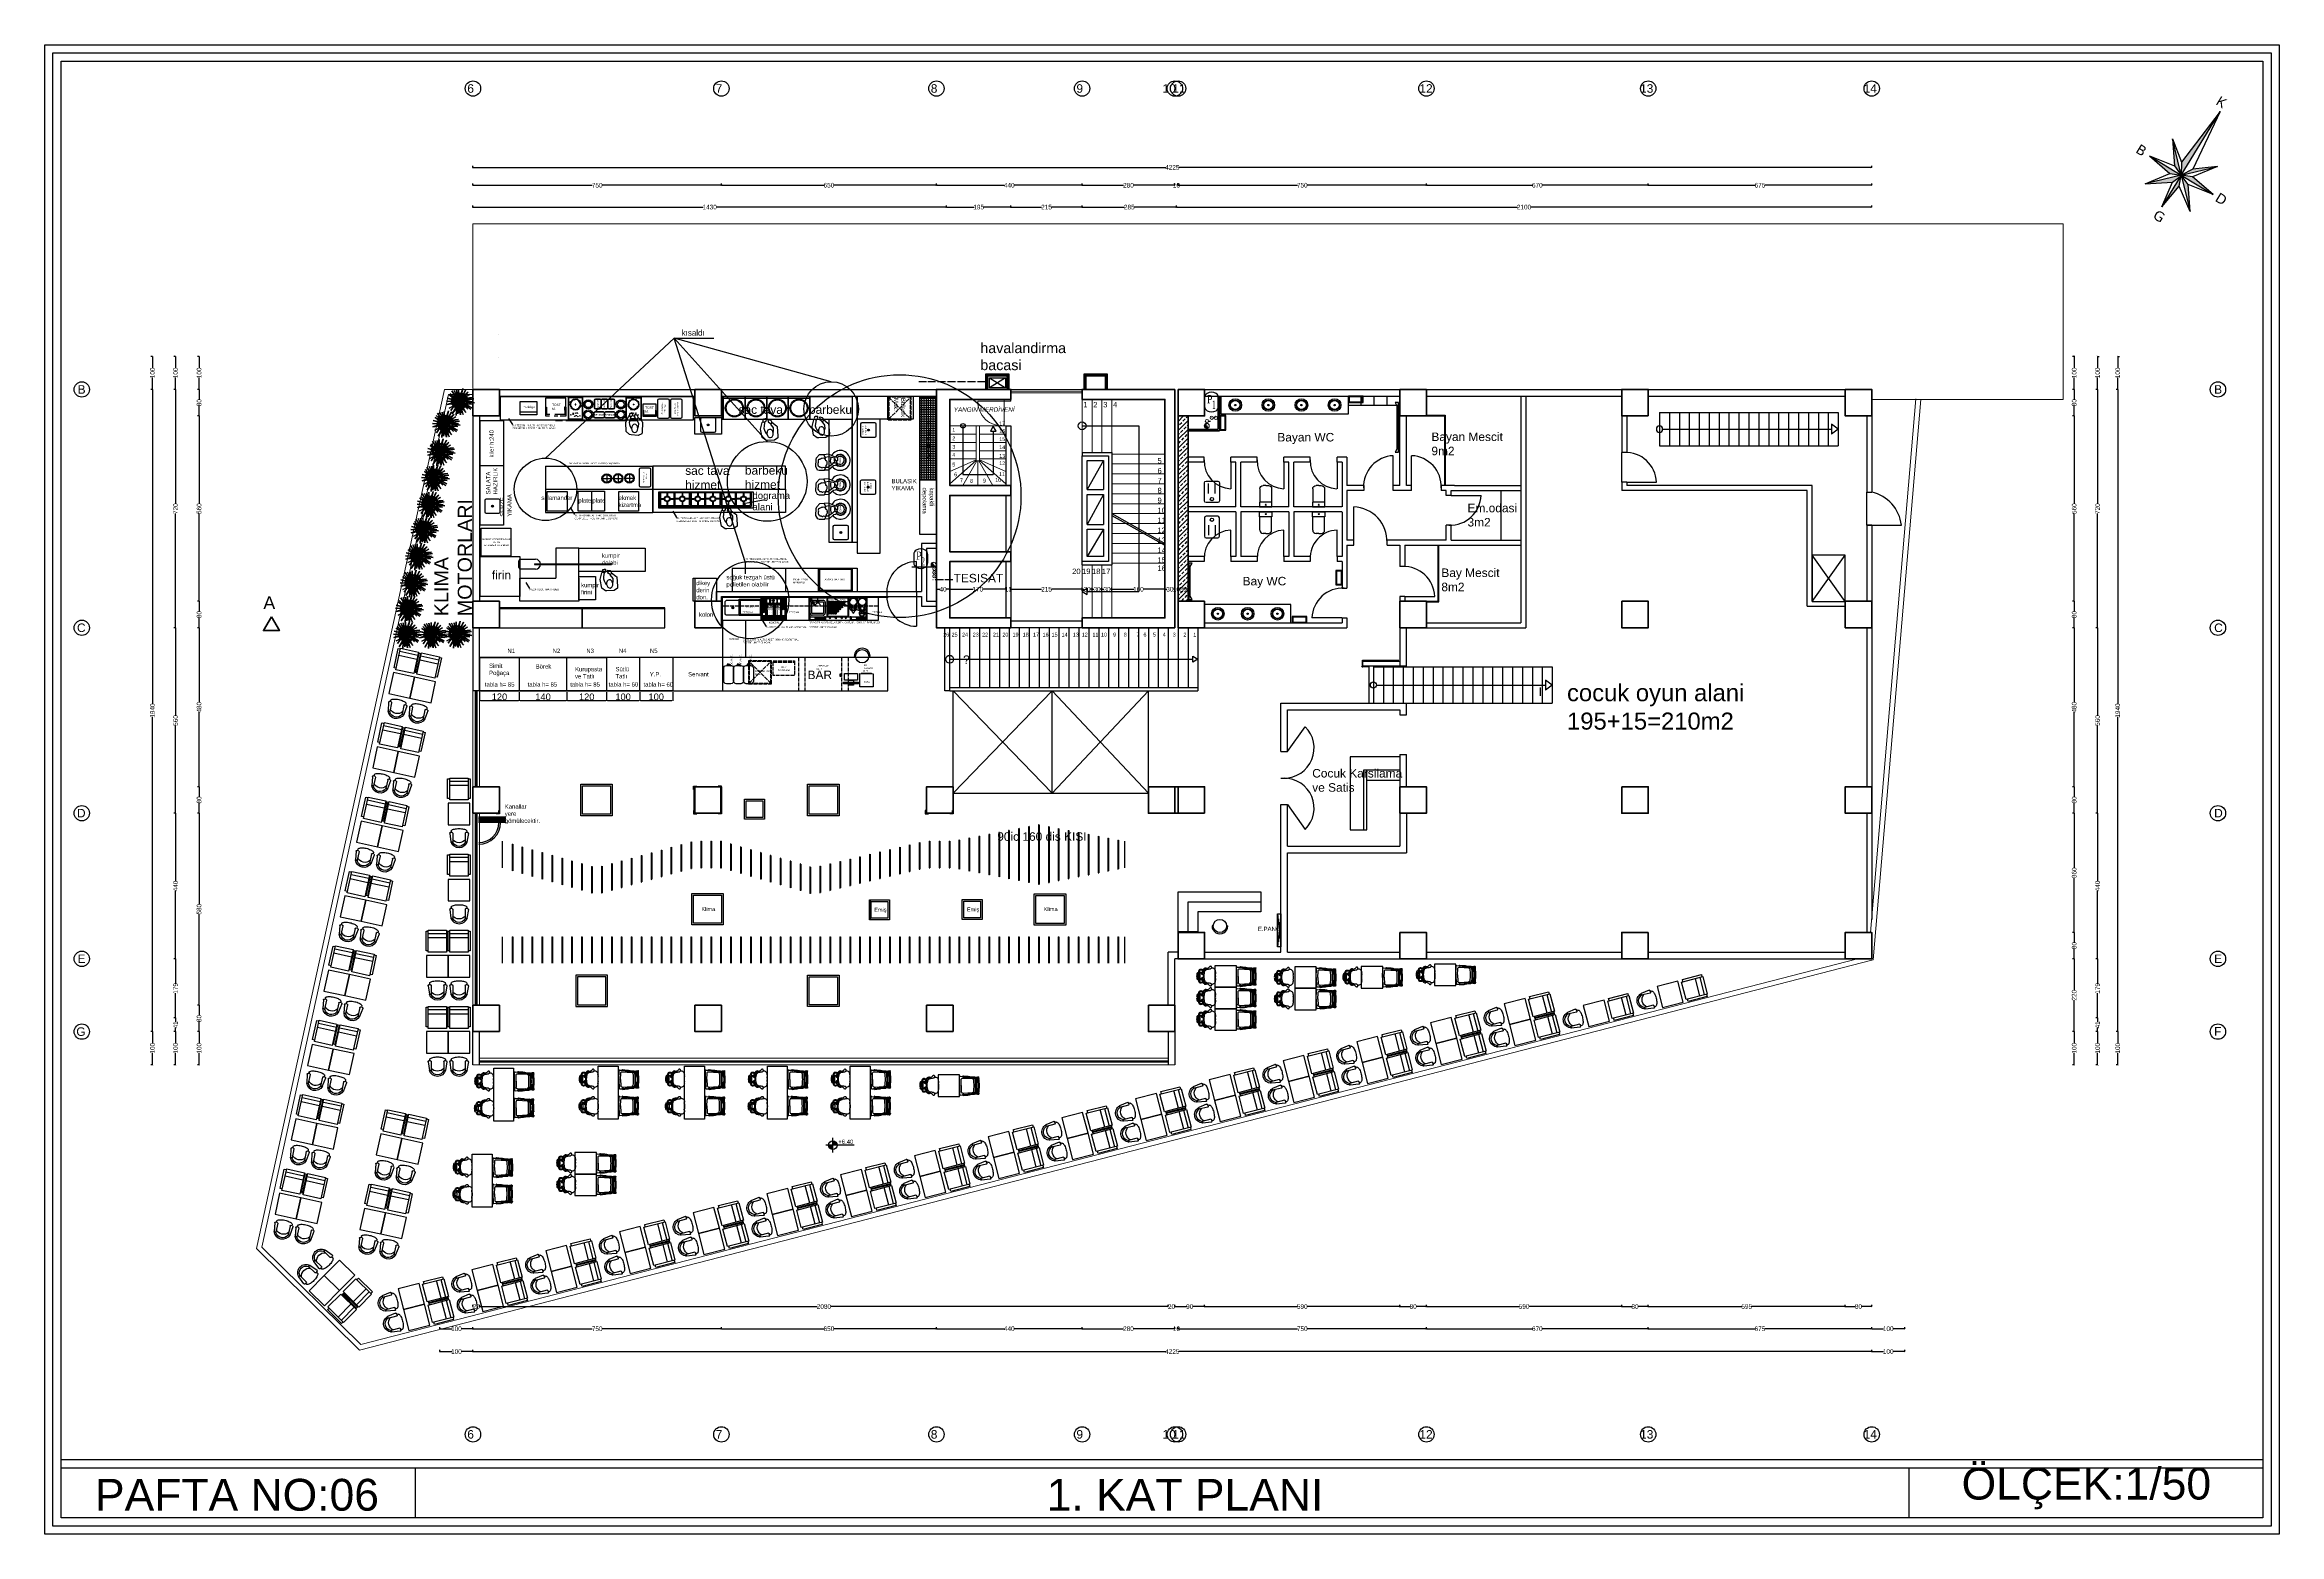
# Model space of a CAD drawing. Header units: millimetres. Extents: x 11848 to 21447, y 11375 to 20030.
# Drawn here: x 13476 to 20226, y 15530 to 20030 of the extents above; entities that cross this region are included whole.
import ezdxf

# ---------------------------------------------------------------- set-up
doc = ezdxf.new("R2010")
doc.units = ezdxf.units.MM
doc.linetypes.add('ACAD_ISO02W100', pattern=[15, 12, -3])
doc.linetypes.add('ACAD_ISO04W100', pattern=[30, 24, -3, 0, -3])
for name, color, linetype in [('-0', 7, 'Continuous'), ('-PISSU KOLON', 2, 'Continuous'), ('03SOGUKSU', 1, 'Continuous'), ('aks', 8, 'ACAD_ISO02W100'), ('CZM YAZI', 40, 'Continuous'), ('CZM ÖLÇÜ', 142, 'Continuous'), ('doseme cizgileri', 2, 'Continuous'), ('endustriyel', 251, 'Continuous'), ('MERDIVEN', 173, 'Continuous'), ('mobilya', 251, 'Continuous'), ('S2000-002 Çizgi', 1, 'Continuous'), ('SDB-E-PRIZ', 12, 'Continuous'), ('TARAMA', 9, 'Continuous'), ('TEFRIS', 4, 'Continuous'), ('TFRIS', 33, 'Continuous'), ('WALL', 1, 'Continuous'), ('YAZI', 4, 'Continuous')]:
    doc.layers.add(name, color=color, linetype=linetype)
for name, color, linetype, lineweight in [('CZM DUVAR', 32, 'Continuous', 30), ('DUVAR', 74, 'Continuous', 30), ('GZ KOLON', 10, 'Continuous', 40), ('ISLAK', 150, 'Continuous', 30), ('KAPI-PENCERE', 140, 'Continuous', 18), ('PARS', 3, 'Continuous', 0), ('SAFT', 2, 'Continuous', 30), ('Soğuk su', 4, 'ACAD_ISO04W100', 30), ('yazııı', 30, 'Continuous', 0), ('yesil', 3, 'Continuous', 30)]:
    doc.layers.add(name, color=color, linetype=linetype, lineweight=lineweight)
doc.styles.add('CC', font='times.ttf', dxfattribs={"height": 29.823912})
doc.styles.add('dış ölçü', font='BASKVILL.TTF')
doc.styles.get("Standard").update_dxf_attribs({"font": 'arial.ttf'})
doc.styles.add('TAKSİM', font='GOTHIC.TTF', dxfattribs={"height": 20})
doc.dimstyles.new('dış ölçü', dxfattribs={"dimtxt": 14, "dimasz": 5, "dimexe": 5, "dimexo": 5, "dimgap": 0.09, "dimtad": 0, "dimdec": 0, "dimzin": 0, "dimdsep": 46, "dimtxsty": 'dış ölçü', "dimblk": 'ARCHTICK', "dimcen": 0, "dimadec": 0, "dimazin": 0, "dimtfac": 1, "dimtdec": 0, "dimtix": 1, "dimtofl": 0, "dimtmove": 0, "dimatfit": 3, "dimldrblk": 'ARCHTICK', "dimfxl": 5, "dimfxlon": 1, "dimtolj": 1, "dimtzin": 0, "dimarcsym": 0})
doc.dimstyles.new('ISO-25', dxfattribs={"dimtxt": 20, "dimasz": 2.5, "dimexe": 1.25, "dimexo": 4, "dimtad": 1, "dimtxsty": 'Standard', "dimcen": 2.5, "dimadec": 0, "dimazin": 0, "dimtfac": 1, "dimtmove": 0, "dimatfit": 3, "dimfxl": 1, "dimarcsym": 0})

# ---------------------------------------------------------------- blocks, each defined once
blk = doc.blocks.new('DSFSFSFFSF')
at = {"layer": 'YAZI'}
for p, q in [((77104.7, 78723.6), (70454.7, 78723.6)), ((77104.7, 78698.6), (70454.7, 78698.6)), ((71523.9, 78698.6), (71523.9, 78548.6)), ((76035.6, 78698.6), (76035.6, 78548.6))]:
    blk.add_line(p, q, dxfattribs=at)
for points in [[(70404.7, 82998.6), (77154.7, 82998.6), (77154.7, 78498.6), (70404.7, 78498.6)], [(70429.7, 82973.6), (77129.7, 82973.6), (77129.7, 78523.6), (70429.7, 78523.6)], [(70454.7, 82948.6), (77104.7, 82948.6), (77104.7, 78548.6), (70454.7, 78548.6)]]:
    blk.add_lwpolyline(points, close=True, dxfattribs=at)
blk = doc.blocks.new('_ArchTick')
at = {"color": 0, "linetype": 'ByBlock', "const_width": 0.15}
blk.add_lwpolyline([(-0.5, -0.5), (0.5, 0.5)], dxfattribs=at)
blk = doc.blocks.new('*D359')
at = {"layer": 'CZM ÖLÇÜ', "color": 0, "lineweight": -2, "transparency": 16777216}
for p, q in [((14770.2, 16151), (14770.2, 16156)), ((14770.2, 16151), (15130.7, 16151)), ((15520.5, 16151), (15160, 16151)), ((15520.5, 16151), (15520.5, 16156))]:
    blk.add_line(p, q, dxfattribs=at)
at = {"layer": 'Defpoints', "color": 0, "transparency": 16777216}
for p in [(14770.2, 16151), (15520.5, 16151), (15520.5, 16151)]:
    blk.add_point(p, dxfattribs=at)
at = {"layer": 'CZM ÖLÇÜ', "color": 0, "lineweight": -2, "transparency": 16777216, "xscale": 5, "yscale": 5, "zscale": 5, "rotation": 180}
blk.add_blockref('_ArchTick', (14770.2, 16151), dxfattribs=at)
at = {"layer": 'CZM ÖLÇÜ', "color": 0, "lineweight": -2, "transparency": 16777216, "xscale": 5, "yscale": 5, "zscale": 5}
blk.add_blockref('_ArchTick', (15520.5, 16151), dxfattribs=at)
at = {"layer": 'CZM ÖLÇÜ', "color": 0, "transparency": 16777216, "insert": (15145.4, 16151), "char_height": 14, "attachment_point": 5, "style": 'dış ölçü'}
blk.add_mtext('\\A1;750', dxfattribs=at)
blk = doc.blocks.new('*D360')
at = {"layer": 'CZM ÖLÇÜ', "color": 0, "lineweight": -2, "transparency": 16777216}
for p, q in [((15520.5, 16151), (15520.5, 16156)), ((15520.5, 16151), (15830.6, 16151)), ((16170.2, 16151), (15860.1, 16151)), ((16170.2, 16151), (16170.2, 16156))]:
    blk.add_line(p, q, dxfattribs=at)
at = {"layer": 'Defpoints', "color": 0, "transparency": 16777216}
for p in [(15520.5, 16151), (16170.2, 16151), (16170.2, 16151)]:
    blk.add_point(p, dxfattribs=at)
at = {"layer": 'CZM ÖLÇÜ', "color": 0, "lineweight": -2, "transparency": 16777216, "xscale": 5, "yscale": 5, "zscale": 5, "rotation": 180}
blk.add_blockref('_ArchTick', (15520.5, 16151), dxfattribs=at)
at = {"layer": 'CZM ÖLÇÜ', "color": 0, "lineweight": -2, "transparency": 16777216, "xscale": 5, "yscale": 5, "zscale": 5}
blk.add_blockref('_ArchTick', (16170.2, 16151), dxfattribs=at)
at = {"layer": 'CZM ÖLÇÜ', "color": 0, "transparency": 16777216, "insert": (15845.4, 16151), "char_height": 14, "attachment_point": 5, "style": 'dış ölçü'}
blk.add_mtext('\\A1;650', dxfattribs=at)
blk = doc.blocks.new('*D361')
at = {"layer": 'CZM ÖLÇÜ', "color": 0, "lineweight": -2, "transparency": 16777216}
for p, q in [((16170.2, 16151), (16170.2, 16156)), ((16170.2, 16151), (16375.4, 16151)), ((16610.2, 16151), (16405.1, 16151)), ((16610.2, 16151), (16610.2, 16156))]:
    blk.add_line(p, q, dxfattribs=at)
at = {"layer": 'Defpoints', "color": 0, "transparency": 16777216}
for p in [(16170.2, 16151), (16610.2, 16151), (16610.2, 16151)]:
    blk.add_point(p, dxfattribs=at)
at = {"layer": 'CZM ÖLÇÜ', "color": 0, "lineweight": -2, "transparency": 16777216, "xscale": 5, "yscale": 5, "zscale": 5, "rotation": 180}
blk.add_blockref('_ArchTick', (16170.2, 16151), dxfattribs=at)
at = {"layer": 'CZM ÖLÇÜ', "color": 0, "lineweight": -2, "transparency": 16777216, "xscale": 5, "yscale": 5, "zscale": 5}
blk.add_blockref('_ArchTick', (16610.2, 16151), dxfattribs=at)
at = {"layer": 'CZM ÖLÇÜ', "color": 0, "transparency": 16777216, "insert": (16390.2, 16151), "char_height": 14, "attachment_point": 5, "style": 'dış ölçü'}
blk.add_mtext('\\A1;440', dxfattribs=at)
blk = doc.blocks.new('*D362')
at = {"layer": 'CZM ÖLÇÜ', "color": 0, "lineweight": -2, "transparency": 16777216}
for p, q in [((16610.2, 16151), (16610.2, 16156)), ((16610.2, 16151), (16735.4, 16151)), ((16890.2, 16151), (16765, 16151)), ((16890.2, 16151), (16890.2, 16156))]:
    blk.add_line(p, q, dxfattribs=at)
at = {"layer": 'Defpoints', "color": 0, "transparency": 16777216}
for p in [(16610.2, 16151), (16890.2, 16151), (16890.2, 16151)]:
    blk.add_point(p, dxfattribs=at)
at = {"layer": 'CZM ÖLÇÜ', "color": 0, "lineweight": -2, "transparency": 16777216, "xscale": 5, "yscale": 5, "zscale": 5, "rotation": 180}
blk.add_blockref('_ArchTick', (16610.2, 16151), dxfattribs=at)
at = {"layer": 'CZM ÖLÇÜ', "color": 0, "lineweight": -2, "transparency": 16777216, "xscale": 5, "yscale": 5, "zscale": 5}
blk.add_blockref('_ArchTick', (16890.2, 16151), dxfattribs=at)
at = {"layer": 'CZM ÖLÇÜ', "color": 0, "transparency": 16777216, "insert": (16750.2, 16151), "char_height": 14, "attachment_point": 5, "style": 'dış ölçü'}
blk.add_mtext('\\A1;280', dxfattribs=at)
blk = doc.blocks.new('*D363')
at = {"layer": 'CZM ÖLÇÜ', "color": 0, "lineweight": -2, "transparency": 16777216}
for p, q in [((16890.2, 16151), (16885.2, 16151)), ((16890.2, 16151), (16890.2, 16156)), ((16900.2, 16151), (16900.2, 16156)), ((16900.2, 16151), (16905.2, 16151))]:
    blk.add_line(p, q, dxfattribs=at)
at = {"layer": 'Defpoints', "color": 0, "transparency": 16777216}
for p in [(16890.2, 16151), (16900.2, 16151), (16900.2, 16151)]:
    blk.add_point(p, dxfattribs=at)
at = {"layer": 'CZM ÖLÇÜ', "color": 0, "lineweight": -2, "transparency": 16777216, "xscale": 5, "yscale": 5, "zscale": 5}
blk.add_blockref('_ArchTick', (16890.2, 16151), dxfattribs=at)
at = {"layer": 'CZM ÖLÇÜ', "color": 0, "lineweight": -2, "transparency": 16777216, "xscale": 5, "yscale": 5, "zscale": 5, "rotation": 180}
blk.add_blockref('_ArchTick', (16900.2, 16151), dxfattribs=at)
at = {"layer": 'CZM ÖLÇÜ', "color": 0, "transparency": 16777216, "insert": (16895.2, 16151), "char_height": 14, "attachment_point": 5, "style": 'dış ölçü'}
blk.add_mtext('\\A1;10', dxfattribs=at)
blk = doc.blocks.new('*D364')
at = {"layer": 'CZM ÖLÇÜ', "color": 0, "lineweight": -2, "transparency": 16777216}
for p, q in [((16900.2, 16151), (16900.2, 16156)), ((16900.2, 16151), (17260.5, 16151)), ((17650.2, 16151), (17289.9, 16151)), ((17650.2, 16151), (17650.2, 16156))]:
    blk.add_line(p, q, dxfattribs=at)
at = {"layer": 'Defpoints', "color": 0, "transparency": 16777216}
for p in [(16900.2, 16151), (17650.2, 16151), (17650.2, 16151)]:
    blk.add_point(p, dxfattribs=at)
at = {"layer": 'CZM ÖLÇÜ', "color": 0, "lineweight": -2, "transparency": 16777216, "xscale": 5, "yscale": 5, "zscale": 5, "rotation": 180}
blk.add_blockref('_ArchTick', (16900.2, 16151), dxfattribs=at)
at = {"layer": 'CZM ÖLÇÜ', "color": 0, "lineweight": -2, "transparency": 16777216, "xscale": 5, "yscale": 5, "zscale": 5}
blk.add_blockref('_ArchTick', (17650.2, 16151), dxfattribs=at)
at = {"layer": 'CZM ÖLÇÜ', "color": 0, "transparency": 16777216, "insert": (17275.2, 16151), "char_height": 14, "attachment_point": 5, "style": 'dış ölçü'}
blk.add_mtext('\\A1;750', dxfattribs=at)
blk = doc.blocks.new('*D365')
at = {"layer": 'CZM ÖLÇÜ', "color": 0, "lineweight": -2, "transparency": 16777216}
for p, q in [((17650.2, 16151), (17650.2, 16156)), ((17650.2, 16151), (17970.4, 16151)), ((18320.2, 16151), (18000, 16151)), ((18320.2, 16151), (18320.2, 16156))]:
    blk.add_line(p, q, dxfattribs=at)
at = {"layer": 'Defpoints', "color": 0, "transparency": 16777216}
for p in [(17650.2, 16151), (18320.2, 16151), (18320.2, 16151)]:
    blk.add_point(p, dxfattribs=at)
at = {"layer": 'CZM ÖLÇÜ', "color": 0, "lineweight": -2, "transparency": 16777216, "xscale": 5, "yscale": 5, "zscale": 5, "rotation": 180}
blk.add_blockref('_ArchTick', (17650.2, 16151), dxfattribs=at)
at = {"layer": 'CZM ÖLÇÜ', "color": 0, "lineweight": -2, "transparency": 16777216, "xscale": 5, "yscale": 5, "zscale": 5}
blk.add_blockref('_ArchTick', (18320.2, 16151), dxfattribs=at)
at = {"layer": 'CZM ÖLÇÜ', "color": 0, "transparency": 16777216, "insert": (17985.2, 16151), "char_height": 14, "attachment_point": 5, "style": 'dış ölçü'}
blk.add_mtext('\\A1;670', dxfattribs=at)
blk = doc.blocks.new('*D366')
at = {"layer": 'CZM ÖLÇÜ', "color": 0, "lineweight": -2, "transparency": 16777216}
for p, q in [((18320.2, 16151), (18320.2, 16156)), ((18320.2, 16151), (18643.1, 16151)), ((18995.2, 16151), (18672.4, 16151)), ((18995.2, 16151), (18995.2, 16156))]:
    blk.add_line(p, q, dxfattribs=at)
at = {"layer": 'Defpoints', "color": 0, "transparency": 16777216}
for p in [(18320.2, 16151), (18995.2, 16151), (18995.2, 16151)]:
    blk.add_point(p, dxfattribs=at)
at = {"layer": 'CZM ÖLÇÜ', "color": 0, "lineweight": -2, "transparency": 16777216, "xscale": 5, "yscale": 5, "zscale": 5, "rotation": 180}
blk.add_blockref('_ArchTick', (18320.2, 16151), dxfattribs=at)
at = {"layer": 'CZM ÖLÇÜ', "color": 0, "lineweight": -2, "transparency": 16777216, "xscale": 5, "yscale": 5, "zscale": 5}
blk.add_blockref('_ArchTick', (18995.2, 16151), dxfattribs=at)
at = {"layer": 'CZM ÖLÇÜ', "color": 0, "transparency": 16777216, "insert": (18657.7, 16151), "char_height": 14, "attachment_point": 5, "style": 'dış ölçü'}
blk.add_mtext('\\A1;675', dxfattribs=at)
blk = doc.blocks.new('*D367')
at = {"layer": 'CZM ÖLÇÜ', "color": 0, "lineweight": -2, "transparency": 16777216}
for p, q in [((19677.6, 18988.5), (19672.6, 18988.5)), ((19677.6, 18988.5), (19677.6, 18643.1)), ((19677.6, 18268.5), (19677.6, 18613.8)), ((19677.6, 18268.5), (19672.6, 18268.5))]:
    blk.add_line(p, q, dxfattribs=at)
at = {"layer": 'Defpoints', "color": 0, "transparency": 16777216}
for p in [(19677.6, 18988.5), (19677.6, 18268.5), (19677.6, 18268.5)]:
    blk.add_point(p, dxfattribs=at)
at = {"layer": 'CZM ÖLÇÜ', "color": 0, "lineweight": -2, "transparency": 16777216, "xscale": 5, "yscale": 5, "zscale": 5}
for p, rotation in [((19677.6, 18988.5), 90), ((19677.6, 18268.5), 270)]:
    blk.add_blockref('_ArchTick', p, dxfattribs=dict(at, rotation=rotation))
at = {"layer": 'CZM ÖLÇÜ', "color": 0, "transparency": 16777216, "insert": (19677.6, 18628.5), "char_height": 14, "attachment_point": 5, "rotation": 90, "style": 'dış ölçü'}
blk.add_mtext('\\A1;720', dxfattribs=at)
blk = doc.blocks.new('*D368')
at = {"layer": 'CZM ÖLÇÜ', "color": 0, "lineweight": -2, "transparency": 16777216}
for p, q in [((19677.6, 18268.5), (19672.6, 18268.5)), ((19677.6, 18268.5), (19677.6, 18003.4)), ((19677.6, 17708.5), (19677.6, 17973.5)), ((19677.6, 17708.5), (19672.6, 17708.5))]:
    blk.add_line(p, q, dxfattribs=at)
at = {"layer": 'Defpoints', "color": 0, "transparency": 16777216}
for p in [(19677.6, 18268.5), (19677.6, 17708.5), (19677.6, 17708.5)]:
    blk.add_point(p, dxfattribs=at)
at = {"layer": 'CZM ÖLÇÜ', "color": 0, "lineweight": -2, "transparency": 16777216, "xscale": 5, "yscale": 5, "zscale": 5}
for p, rotation in [((19677.6, 18268.5), 90), ((19677.6, 17708.5), 270)]:
    blk.add_blockref('_ArchTick', p, dxfattribs=dict(at, rotation=rotation))
at = {"layer": 'CZM ÖLÇÜ', "color": 0, "transparency": 16777216, "insert": (19677.6, 17988.5), "char_height": 14, "attachment_point": 5, "rotation": 90, "style": 'dış ölçü'}
blk.add_mtext('\\A1;560', dxfattribs=at)
blk = doc.blocks.new('*D369')
at = {"layer": 'CZM ÖLÇÜ', "color": 0, "lineweight": -2, "transparency": 16777216}
for p, q in [((19677.6, 17708.5), (19672.6, 17708.5)), ((19677.6, 17708.5), (19677.6, 17503.3)), ((19677.6, 17268.5), (19677.6, 17473.6)), ((19677.6, 17268.5), (19672.6, 17268.5))]:
    blk.add_line(p, q, dxfattribs=at)
at = {"layer": 'Defpoints', "color": 0, "transparency": 16777216}
for p in [(19677.6, 17708.5), (19677.6, 17268.5), (19677.6, 17268.5)]:
    blk.add_point(p, dxfattribs=at)
at = {"layer": 'CZM ÖLÇÜ', "color": 0, "lineweight": -2, "transparency": 16777216, "xscale": 5, "yscale": 5, "zscale": 5}
for p, rotation in [((19677.6, 17708.5), 90), ((19677.6, 17268.5), 270)]:
    blk.add_blockref('_ArchTick', p, dxfattribs=dict(at, rotation=rotation))
at = {"layer": 'CZM ÖLÇÜ', "color": 0, "transparency": 16777216, "insert": (19677.6, 17488.5), "char_height": 14, "attachment_point": 5, "rotation": 90, "style": 'dış ölçü'}
blk.add_mtext('\\A1;440', dxfattribs=at)
blk = doc.blocks.new('*D370')
at = {"layer": 'CZM ÖLÇÜ', "color": 0, "lineweight": -2, "transparency": 16777216}
for p, q in [((19677.6, 17268.5), (19672.6, 17268.5)), ((19677.6, 17268.5), (19677.6, 17193.3)), ((19677.6, 17089.9), (19677.6, 17165.1)), ((19677.6, 17089.9), (19672.6, 17089.9))]:
    blk.add_line(p, q, dxfattribs=at)
at = {"layer": 'Defpoints', "color": 0, "transparency": 16777216}
for p in [(19677.6, 17268.5), (19677.6, 17089.9), (19677.6, 17089.9)]:
    blk.add_point(p, dxfattribs=at)
at = {"layer": 'CZM ÖLÇÜ', "color": 0, "lineweight": -2, "transparency": 16777216, "xscale": 5, "yscale": 5, "zscale": 5}
for p, rotation in [((19677.6, 17268.5), 90), ((19677.6, 17089.9), 270)]:
    blk.add_blockref('_ArchTick', p, dxfattribs=dict(at, rotation=rotation))
at = {"layer": 'CZM ÖLÇÜ', "color": 0, "transparency": 16777216, "insert": (19677.6, 17179.2), "char_height": 14, "attachment_point": 5, "rotation": 90, "style": 'dış ölçü'}
blk.add_mtext('\\A1;179', dxfattribs=at)
blk = doc.blocks.new('*D371')
at = {"layer": 'CZM ÖLÇÜ', "color": 0, "lineweight": -2, "transparency": 16777216}
for p, q in [((19677.6, 17089.9), (19672.6, 17089.9)), ((19677.6, 17089.9), (19677.6, 17078.2)), ((19677.6, 17048.5), (19672.6, 17048.5)), ((19677.6, 17048.5), (19677.6, 17060.2))]:
    blk.add_line(p, q, dxfattribs=at)
at = {"layer": 'Defpoints', "color": 0, "transparency": 16777216}
for p in [(19677.6, 17089.9), (19677.6, 17048.5), (19677.6, 17048.5)]:
    blk.add_point(p, dxfattribs=at)
at = {"layer": 'CZM ÖLÇÜ', "color": 0, "lineweight": -2, "transparency": 16777216, "xscale": 5, "yscale": 5, "zscale": 5}
for p, rotation in [((19677.6, 17089.9), 90), ((19677.6, 17048.5), 270)]:
    blk.add_blockref('_ArchTick', p, dxfattribs=dict(at, rotation=rotation))
at = {"layer": 'CZM ÖLÇÜ', "color": 0, "transparency": 16777216, "insert": (19677.6, 17069.2), "char_height": 14, "attachment_point": 5, "rotation": 90, "style": 'dış ölçü'}
blk.add_mtext('\\A1;41', dxfattribs=at)
blk = doc.blocks.new('*D372')
at = {"layer": 'CZM ÖLÇÜ', "color": 0, "lineweight": -2, "transparency": 16777216}
for p, q in [((13871.7, 18988.5), (13866.7, 18988.5)), ((13871.7, 18988.5), (13871.7, 18643.1)), ((13871.7, 18268.5), (13871.7, 18613.8)), ((13871.7, 18268.5), (13866.7, 18268.5))]:
    blk.add_line(p, q, dxfattribs=at)
at = {"layer": 'Defpoints', "color": 0, "transparency": 16777216}
for p in [(13871.7, 18988.5), (13871.7, 18268.5), (13871.7, 18268.5)]:
    blk.add_point(p, dxfattribs=at)
at = {"layer": 'CZM ÖLÇÜ', "color": 0, "lineweight": -2, "transparency": 16777216, "xscale": 5, "yscale": 5, "zscale": 5}
for p, rotation in [((13871.7, 18988.5), 90), ((13871.7, 18268.5), 270)]:
    blk.add_blockref('_ArchTick', p, dxfattribs=dict(at, rotation=rotation))
at = {"layer": 'CZM ÖLÇÜ', "color": 0, "transparency": 16777216, "insert": (13871.7, 18628.5), "char_height": 14, "attachment_point": 5, "rotation": 90, "style": 'dış ölçü'}
blk.add_mtext('\\A1;720', dxfattribs=at)
blk = doc.blocks.new('*D373')
at = {"layer": 'CZM ÖLÇÜ', "color": 0, "lineweight": -2, "transparency": 16777216}
for p, q in [((13871.7, 18268.5), (13866.7, 18268.5)), ((13871.7, 18268.5), (13871.7, 18003.4)), ((13871.7, 17708.5), (13871.7, 17973.5)), ((13871.7, 17708.5), (13866.7, 17708.5))]:
    blk.add_line(p, q, dxfattribs=at)
at = {"layer": 'Defpoints', "color": 0, "transparency": 16777216}
for p in [(13871.7, 18268.5), (13871.7, 17708.5), (13871.7, 17708.5)]:
    blk.add_point(p, dxfattribs=at)
at = {"layer": 'CZM ÖLÇÜ', "color": 0, "lineweight": -2, "transparency": 16777216, "xscale": 5, "yscale": 5, "zscale": 5}
for p, rotation in [((13871.7, 18268.5), 90), ((13871.7, 17708.5), 270)]:
    blk.add_blockref('_ArchTick', p, dxfattribs=dict(at, rotation=rotation))
at = {"layer": 'CZM ÖLÇÜ', "color": 0, "transparency": 16777216, "insert": (13871.7, 17988.5), "char_height": 14, "attachment_point": 5, "rotation": 90, "style": 'dış ölçü'}
blk.add_mtext('\\A1;560', dxfattribs=at)
blk = doc.blocks.new('*D374')
at = {"layer": 'CZM ÖLÇÜ', "color": 0, "lineweight": -2, "transparency": 16777216}
for p, q in [((13871.7, 17708.5), (13866.7, 17708.5)), ((13871.7, 17708.5), (13871.7, 17503.3)), ((13871.7, 17268.5), (13871.7, 17473.6)), ((13871.7, 17268.5), (13866.7, 17268.5))]:
    blk.add_line(p, q, dxfattribs=at)
at = {"layer": 'Defpoints', "color": 0, "transparency": 16777216}
for p in [(13871.7, 17708.5), (13871.7, 17268.5), (13871.7, 17268.5)]:
    blk.add_point(p, dxfattribs=at)
at = {"layer": 'CZM ÖLÇÜ', "color": 0, "lineweight": -2, "transparency": 16777216, "xscale": 5, "yscale": 5, "zscale": 5}
for p, rotation in [((13871.7, 17708.5), 90), ((13871.7, 17268.5), 270)]:
    blk.add_blockref('_ArchTick', p, dxfattribs=dict(at, rotation=rotation))
at = {"layer": 'CZM ÖLÇÜ', "color": 0, "transparency": 16777216, "insert": (13871.7, 17488.5), "char_height": 14, "attachment_point": 5, "rotation": 90, "style": 'dış ölçü'}
blk.add_mtext('\\A1;440', dxfattribs=at)
blk = doc.blocks.new('*D375')
at = {"layer": 'CZM ÖLÇÜ', "color": 0, "lineweight": -2, "transparency": 16777216}
for p, q in [((13871.7, 17268.5), (13866.7, 17268.5)), ((13871.7, 17268.5), (13871.7, 17193.3)), ((13871.7, 17089.9), (13871.7, 17165.1)), ((13871.7, 17089.9), (13866.7, 17089.9))]:
    blk.add_line(p, q, dxfattribs=at)
at = {"layer": 'Defpoints', "color": 0, "transparency": 16777216}
for p in [(13871.7, 17268.5), (13871.7, 17089.9), (13871.7, 17089.9)]:
    blk.add_point(p, dxfattribs=at)
at = {"layer": 'CZM ÖLÇÜ', "color": 0, "lineweight": -2, "transparency": 16777216, "xscale": 5, "yscale": 5, "zscale": 5}
for p, rotation in [((13871.7, 17268.5), 90), ((13871.7, 17089.9), 270)]:
    blk.add_blockref('_ArchTick', p, dxfattribs=dict(at, rotation=rotation))
at = {"layer": 'CZM ÖLÇÜ', "color": 0, "transparency": 16777216, "insert": (13871.7, 17179.2), "char_height": 14, "attachment_point": 5, "rotation": 90, "style": 'dış ölçü'}
blk.add_mtext('\\A1;179', dxfattribs=at)
blk = doc.blocks.new('*D376')
at = {"layer": 'CZM ÖLÇÜ', "color": 0, "lineweight": -2, "transparency": 16777216}
for p, q in [((13871.7, 17089.9), (13866.7, 17089.9)), ((13871.7, 17089.9), (13871.7, 17078.2)), ((13871.7, 17048.5), (13866.7, 17048.5)), ((13871.7, 17048.5), (13871.7, 17060.2))]:
    blk.add_line(p, q, dxfattribs=at)
at = {"layer": 'Defpoints', "color": 0, "transparency": 16777216}
for p in [(13871.7, 17089.9), (13871.7, 17048.5), (13871.7, 17048.5)]:
    blk.add_point(p, dxfattribs=at)
at = {"layer": 'CZM ÖLÇÜ', "color": 0, "lineweight": -2, "transparency": 16777216, "xscale": 5, "yscale": 5, "zscale": 5}
for p, rotation in [((13871.7, 17089.9), 90), ((13871.7, 17048.5), 270)]:
    blk.add_blockref('_ArchTick', p, dxfattribs=dict(at, rotation=rotation))
at = {"layer": 'CZM ÖLÇÜ', "color": 0, "transparency": 16777216, "insert": (13871.7, 17069.2), "char_height": 14, "attachment_point": 5, "rotation": 90, "style": 'dış ölçü'}
blk.add_mtext('\\A1;41', dxfattribs=at)
blk = doc.blocks.new('*D377')
at = {"layer": 'CZM ÖLÇÜ', "color": 0, "lineweight": -2, "transparency": 16777216}
for p, q in [((15520.5, 19605.4), (15520.5, 19610.4)), ((15520.5, 19605.4), (15830.6, 19605.4)), ((16170.2, 19605.4), (15860.1, 19605.4)), ((16170.2, 19605.4), (16170.2, 19610.4))]:
    blk.add_line(p, q, dxfattribs=at)
at = {"layer": 'Defpoints', "color": 0, "transparency": 16777216}
for p in [(15520.5, 19605.4), (16170.2, 19605.4), (16170.2, 19605.4)]:
    blk.add_point(p, dxfattribs=at)
at = {"layer": 'CZM ÖLÇÜ', "color": 0, "lineweight": -2, "transparency": 16777216, "xscale": 5, "yscale": 5, "zscale": 5, "rotation": 180}
blk.add_blockref('_ArchTick', (15520.5, 19605.4), dxfattribs=at)
at = {"layer": 'CZM ÖLÇÜ', "color": 0, "lineweight": -2, "transparency": 16777216, "xscale": 5, "yscale": 5, "zscale": 5}
blk.add_blockref('_ArchTick', (16170.2, 19605.4), dxfattribs=at)
at = {"layer": 'CZM ÖLÇÜ', "color": 0, "transparency": 16777216, "insert": (15845.4, 19605.4), "char_height": 14, "attachment_point": 5, "style": 'dış ölçü'}
blk.add_mtext('\\A1;650', dxfattribs=at)
blk = doc.blocks.new('*D378')
at = {"layer": 'CZM ÖLÇÜ', "color": 0, "lineweight": -2, "transparency": 16777216}
for p, q in [((16170.2, 19605.4), (16170.2, 19610.4)), ((16170.2, 19605.4), (16375.4, 19605.4)), ((16610.2, 19605.4), (16405.1, 19605.4)), ((16610.2, 19605.4), (16610.2, 19610.4))]:
    blk.add_line(p, q, dxfattribs=at)
at = {"layer": 'Defpoints', "color": 0, "transparency": 16777216}
for p in [(16170.2, 19605.4), (16610.2, 19605.4), (16610.2, 19605.4)]:
    blk.add_point(p, dxfattribs=at)
at = {"layer": 'CZM ÖLÇÜ', "color": 0, "lineweight": -2, "transparency": 16777216, "xscale": 5, "yscale": 5, "zscale": 5, "rotation": 180}
blk.add_blockref('_ArchTick', (16170.2, 19605.4), dxfattribs=at)
at = {"layer": 'CZM ÖLÇÜ', "color": 0, "lineweight": -2, "transparency": 16777216, "xscale": 5, "yscale": 5, "zscale": 5}
blk.add_blockref('_ArchTick', (16610.2, 19605.4), dxfattribs=at)
at = {"layer": 'CZM ÖLÇÜ', "color": 0, "transparency": 16777216, "insert": (16390.2, 19605.4), "char_height": 14, "attachment_point": 5, "style": 'dış ölçü'}
blk.add_mtext('\\A1;440', dxfattribs=at)
blk = doc.blocks.new('*D379')
at = {"layer": 'CZM ÖLÇÜ', "color": 0, "lineweight": -2, "transparency": 16777216}
for p, q in [((16610.2, 19605.4), (16610.2, 19610.4)), ((16610.2, 19605.4), (16735.4, 19605.4)), ((16890.2, 19605.4), (16765, 19605.4)), ((16890.2, 19605.4), (16890.2, 19610.4))]:
    blk.add_line(p, q, dxfattribs=at)
at = {"layer": 'Defpoints', "color": 0, "transparency": 16777216}
for p in [(16610.2, 19605.4), (16890.2, 19605.4), (16890.2, 19605.4)]:
    blk.add_point(p, dxfattribs=at)
at = {"layer": 'CZM ÖLÇÜ', "color": 0, "lineweight": -2, "transparency": 16777216, "xscale": 5, "yscale": 5, "zscale": 5, "rotation": 180}
blk.add_blockref('_ArchTick', (16610.2, 19605.4), dxfattribs=at)
at = {"layer": 'CZM ÖLÇÜ', "color": 0, "lineweight": -2, "transparency": 16777216, "xscale": 5, "yscale": 5, "zscale": 5}
blk.add_blockref('_ArchTick', (16890.2, 19605.4), dxfattribs=at)
at = {"layer": 'CZM ÖLÇÜ', "color": 0, "transparency": 16777216, "insert": (16750.2, 19605.4), "char_height": 14, "attachment_point": 5, "style": 'dış ölçü'}
blk.add_mtext('\\A1;280', dxfattribs=at)
blk = doc.blocks.new('*D380')
at = {"layer": 'CZM ÖLÇÜ', "color": 0, "lineweight": -2, "transparency": 16777216}
for p, q in [((16890.2, 19605.4), (16885.2, 19605.4)), ((16890.2, 19605.4), (16890.2, 19610.4)), ((16900.2, 19605.4), (16900.2, 19610.4)), ((16900.2, 19605.4), (16905.2, 19605.4))]:
    blk.add_line(p, q, dxfattribs=at)
at = {"layer": 'Defpoints', "color": 0, "transparency": 16777216}
for p in [(16890.2, 19605.4), (16900.2, 19605.4), (16900.2, 19605.4)]:
    blk.add_point(p, dxfattribs=at)
at = {"layer": 'CZM ÖLÇÜ', "color": 0, "lineweight": -2, "transparency": 16777216, "xscale": 5, "yscale": 5, "zscale": 5}
blk.add_blockref('_ArchTick', (16890.2, 19605.4), dxfattribs=at)
at = {"layer": 'CZM ÖLÇÜ', "color": 0, "lineweight": -2, "transparency": 16777216, "xscale": 5, "yscale": 5, "zscale": 5, "rotation": 180}
blk.add_blockref('_ArchTick', (16900.2, 19605.4), dxfattribs=at)
at = {"layer": 'CZM ÖLÇÜ', "color": 0, "transparency": 16777216, "insert": (16895.2, 19605.4), "char_height": 14, "attachment_point": 5, "style": 'dış ölçü'}
blk.add_mtext('\\A1;10', dxfattribs=at)
blk = doc.blocks.new('*D381')
at = {"layer": 'CZM ÖLÇÜ', "color": 0, "lineweight": -2, "transparency": 16777216}
for p, q in [((16900.2, 19605.4), (16900.2, 19610.4)), ((16900.2, 19605.4), (17260.5, 19605.4)), ((17650.2, 19605.4), (17289.9, 19605.4)), ((17650.2, 19605.4), (17650.2, 19610.4))]:
    blk.add_line(p, q, dxfattribs=at)
at = {"layer": 'Defpoints', "color": 0, "transparency": 16777216}
for p in [(16900.2, 19605.4), (17650.2, 19605.4), (17650.2, 19605.4)]:
    blk.add_point(p, dxfattribs=at)
at = {"layer": 'CZM ÖLÇÜ', "color": 0, "lineweight": -2, "transparency": 16777216, "xscale": 5, "yscale": 5, "zscale": 5, "rotation": 180}
blk.add_blockref('_ArchTick', (16900.2, 19605.4), dxfattribs=at)
at = {"layer": 'CZM ÖLÇÜ', "color": 0, "lineweight": -2, "transparency": 16777216, "xscale": 5, "yscale": 5, "zscale": 5}
blk.add_blockref('_ArchTick', (17650.2, 19605.4), dxfattribs=at)
at = {"layer": 'CZM ÖLÇÜ', "color": 0, "transparency": 16777216, "insert": (17275.2, 19605.4), "char_height": 14, "attachment_point": 5, "style": 'dış ölçü'}
blk.add_mtext('\\A1;750', dxfattribs=at)
blk = doc.blocks.new('*D382')
at = {"layer": 'CZM ÖLÇÜ', "color": 0, "lineweight": -2, "transparency": 16777216}
for p, q in [((17650.2, 19605.4), (17650.2, 19610.4)), ((17650.2, 19605.4), (17970.4, 19605.4)), ((18320.2, 19605.4), (18000, 19605.4)), ((18320.2, 19605.4), (18320.2, 19610.4))]:
    blk.add_line(p, q, dxfattribs=at)
at = {"layer": 'Defpoints', "color": 0, "transparency": 16777216}
for p in [(17650.2, 19605.4), (18320.2, 19605.4), (18320.2, 19605.4)]:
    blk.add_point(p, dxfattribs=at)
at = {"layer": 'CZM ÖLÇÜ', "color": 0, "lineweight": -2, "transparency": 16777216, "xscale": 5, "yscale": 5, "zscale": 5, "rotation": 180}
blk.add_blockref('_ArchTick', (17650.2, 19605.4), dxfattribs=at)
at = {"layer": 'CZM ÖLÇÜ', "color": 0, "lineweight": -2, "transparency": 16777216, "xscale": 5, "yscale": 5, "zscale": 5}
blk.add_blockref('_ArchTick', (18320.2, 19605.4), dxfattribs=at)
at = {"layer": 'CZM ÖLÇÜ', "color": 0, "transparency": 16777216, "insert": (17985.2, 19605.4), "char_height": 14, "attachment_point": 5, "style": 'dış ölçü'}
blk.add_mtext('\\A1;670', dxfattribs=at)
blk = doc.blocks.new('*D383')
at = {"layer": 'CZM ÖLÇÜ', "color": 0, "lineweight": -2, "transparency": 16777216}
for p, q in [((18320.2, 19605.4), (18320.2, 19610.4)), ((18320.2, 19605.4), (18643.1, 19605.4)), ((18995.2, 19605.4), (18672.4, 19605.4)), ((18995.2, 19605.4), (18995.2, 19610.4))]:
    blk.add_line(p, q, dxfattribs=at)
at = {"layer": 'Defpoints', "color": 0, "transparency": 16777216}
for p in [(18320.2, 19605.4), (18995.2, 19605.4), (18995.2, 19605.4)]:
    blk.add_point(p, dxfattribs=at)
at = {"layer": 'CZM ÖLÇÜ', "color": 0, "lineweight": -2, "transparency": 16777216, "xscale": 5, "yscale": 5, "zscale": 5, "rotation": 180}
blk.add_blockref('_ArchTick', (18320.2, 19605.4), dxfattribs=at)
at = {"layer": 'CZM ÖLÇÜ', "color": 0, "lineweight": -2, "transparency": 16777216, "xscale": 5, "yscale": 5, "zscale": 5}
blk.add_blockref('_ArchTick', (18995.2, 19605.4), dxfattribs=at)
at = {"layer": 'CZM ÖLÇÜ', "color": 0, "transparency": 16777216, "insert": (18657.7, 19605.4), "char_height": 14, "attachment_point": 5, "style": 'dış ölçü'}
blk.add_mtext('\\A1;675', dxfattribs=at)
blk = doc.blocks.new('*D384')
at = {"layer": 'CZM ÖLÇÜ', "color": 0, "lineweight": -2, "transparency": 16777216}
for p, q in [((14770.2, 19605.4), (14770.2, 19610.4)), ((14770.2, 19605.4), (15130.7, 19605.4)), ((15520.5, 19605.4), (15160, 19605.4)), ((15520.5, 19605.4), (15520.5, 19610.4))]:
    blk.add_line(p, q, dxfattribs=at)
at = {"layer": 'Defpoints', "color": 0, "transparency": 16777216}
for p in [(14770.2, 19605.4), (14770.2, 19605.4), (15520.5, 19605.4)]:
    blk.add_point(p, dxfattribs=at)
at = {"layer": 'CZM ÖLÇÜ', "color": 0, "lineweight": -2, "transparency": 16777216, "xscale": 5, "yscale": 5, "zscale": 5, "rotation": 180}
blk.add_blockref('_ArchTick', (14770.2, 19605.4), dxfattribs=at)
at = {"layer": 'CZM ÖLÇÜ', "color": 0, "lineweight": -2, "transparency": 16777216, "xscale": 5, "yscale": 5, "zscale": 5}
blk.add_blockref('_ArchTick', (15520.5, 19605.4), dxfattribs=at)
at = {"layer": 'CZM ÖLÇÜ', "color": 0, "transparency": 16777216, "insert": (15145.4, 19605.4), "char_height": 14, "attachment_point": 5, "style": 'dış ölçü'}
blk.add_mtext('\\A1;750', dxfattribs=at)
blk = doc.blocks.new('*D385')
at = {"layer": 'CZM ÖLÇÜ', "color": 0, "lineweight": -2, "transparency": 16777216}
for p, q in [((13802, 18988.5), (13797, 18988.5)), ((13802, 18988.5), (13802, 18037.7)), ((13802, 17048.5), (13802, 17999.2)), ((13802, 17048.5), (13797, 17048.5))]:
    blk.add_line(p, q, dxfattribs=at)
at = {"layer": 'Defpoints', "color": 0, "transparency": 16777216}
for p in [(13802, 18988.5), (13802, 18988.5), (13802, 17048.5)]:
    blk.add_point(p, dxfattribs=at)
at = {"layer": 'CZM ÖLÇÜ', "color": 0, "lineweight": -2, "transparency": 16777216, "xscale": 5, "yscale": 5, "zscale": 5}
for p, rotation in [((13802, 18988.5), 90), ((13802, 17048.5), 270)]:
    blk.add_blockref('_ArchTick', p, dxfattribs=dict(at, rotation=rotation))
at = {"layer": 'CZM ÖLÇÜ', "color": 0, "transparency": 16777216, "insert": (13802, 18018.5), "char_height": 14, "attachment_point": 5, "rotation": 90, "style": 'dış ölçü'}
blk.add_mtext('\\A1;1940', dxfattribs=at)
blk = doc.blocks.new('*D386')
at = {"layer": 'CZM ÖLÇÜ', "color": 0, "lineweight": -2, "transparency": 16777216}
for p, q in [((19738.3, 18988.5), (19733.3, 18988.5)), ((19738.3, 18988.5), (19738.3, 18037.7)), ((19738.3, 17048.5), (19738.3, 17999.2)), ((19738.3, 17048.5), (19733.3, 17048.5))]:
    blk.add_line(p, q, dxfattribs=at)
at = {"layer": 'Defpoints', "color": 0, "transparency": 16777216}
for p in [(19738.3, 18988.5), (19738.3, 18988.5), (19738.3, 17048.5)]:
    blk.add_point(p, dxfattribs=at)
at = {"layer": 'CZM ÖLÇÜ', "color": 0, "lineweight": -2, "transparency": 16777216, "xscale": 5, "yscale": 5, "zscale": 5}
for p, rotation in [((19738.3, 18988.5), 90), ((19738.3, 17048.5), 270)]:
    blk.add_blockref('_ArchTick', p, dxfattribs=dict(at, rotation=rotation))
at = {"layer": 'CZM ÖLÇÜ', "color": 0, "transparency": 16777216, "insert": (19738.3, 18018.5), "char_height": 14, "attachment_point": 5, "rotation": 90, "style": 'dış ölçü'}
blk.add_mtext('\\A1;1940', dxfattribs=at)
blk = doc.blocks.new('*D387')
at = {"layer": 'CZM ÖLÇÜ', "color": 0, "lineweight": -2, "transparency": 16777216}
for p, q in [((14770.2, 19659.4), (14770.2, 19664.4)), ((14770.2, 19659.4), (16862.8, 19659.4)), ((18995.2, 19659.4), (16902.6, 19659.4)), ((18995.2, 19659.4), (18995.2, 19664.4))]:
    blk.add_line(p, q, dxfattribs=at)
at = {"layer": 'Defpoints', "color": 0, "transparency": 16777216}
for p in [(14770.2, 19659.4), (18995.2, 19659.4), (18995.2, 19659.4)]:
    blk.add_point(p, dxfattribs=at)
at = {"layer": 'CZM ÖLÇÜ', "color": 0, "lineweight": -2, "transparency": 16777216, "xscale": 5, "yscale": 5, "zscale": 5, "rotation": 180}
blk.add_blockref('_ArchTick', (14770.2, 19659.4), dxfattribs=at)
at = {"layer": 'CZM ÖLÇÜ', "color": 0, "lineweight": -2, "transparency": 16777216, "xscale": 5, "yscale": 5, "zscale": 5}
blk.add_blockref('_ArchTick', (18995.2, 19659.4), dxfattribs=at)
at = {"layer": 'CZM ÖLÇÜ', "color": 0, "transparency": 16777216, "insert": (16882.7, 19659.4), "char_height": 14, "attachment_point": 5, "style": 'dış ölçü'}
blk.add_mtext('\\A1;4225', dxfattribs=at)
blk = doc.blocks.new('*D388')
at = {"layer": 'CZM ÖLÇÜ', "color": 0, "lineweight": -2, "transparency": 16777216}
for p, q in [((14770.2, 16082.1), (14770.2, 16087.1)), ((14770.2, 16082.1), (16862.8, 16082.1)), ((18995.2, 16082.1), (16902.6, 16082.1)), ((18995.2, 16082.1), (18995.2, 16087.1))]:
    blk.add_line(p, q, dxfattribs=at)
at = {"layer": 'Defpoints', "color": 0, "transparency": 16777216}
for p in [(14770.2, 16082.1), (18995.2, 16082.1), (18995.2, 16082.1)]:
    blk.add_point(p, dxfattribs=at)
at = {"layer": 'CZM ÖLÇÜ', "color": 0, "lineweight": -2, "transparency": 16777216, "xscale": 5, "yscale": 5, "zscale": 5, "rotation": 180}
blk.add_blockref('_ArchTick', (14770.2, 16082.1), dxfattribs=at)
at = {"layer": 'CZM ÖLÇÜ', "color": 0, "lineweight": -2, "transparency": 16777216, "xscale": 5, "yscale": 5, "zscale": 5}
blk.add_blockref('_ArchTick', (18995.2, 16082.1), dxfattribs=at)
at = {"layer": 'CZM ÖLÇÜ', "color": 0, "transparency": 16777216, "insert": (16882.7, 16082.1), "char_height": 14, "attachment_point": 5, "style": 'dış ölçü'}
blk.add_mtext('\\A1;4225', dxfattribs=at)
blk = doc.blocks.new('*D389')
at = {"layer": 'CZM ÖLÇÜ', "color": 0, "lineweight": -2, "transparency": 16777216}
for p, q in [((14670.2, 16151), (14670.2, 16156)), ((14670.2, 16151), (14706.1, 16151)), ((14770.2, 16151), (14734.3, 16151)), ((14770.2, 16151), (14770.2, 16156))]:
    blk.add_line(p, q, dxfattribs=at)
at = {"layer": 'Defpoints', "color": 0, "transparency": 16777216}
for p in [(14670.2, 16151), (14670.2, 16151), (14770.2, 16151)]:
    blk.add_point(p, dxfattribs=at)
at = {"layer": 'CZM ÖLÇÜ', "color": 0, "lineweight": -2, "transparency": 16777216, "xscale": 5, "yscale": 5, "zscale": 5, "rotation": 180}
blk.add_blockref('_ArchTick', (14670.2, 16151), dxfattribs=at)
at = {"layer": 'CZM ÖLÇÜ', "color": 0, "lineweight": -2, "transparency": 16777216, "xscale": 5, "yscale": 5, "zscale": 5}
blk.add_blockref('_ArchTick', (14770.2, 16151), dxfattribs=at)
at = {"layer": 'CZM ÖLÇÜ', "color": 0, "transparency": 16777216, "insert": (14720.2, 16151), "char_height": 14, "attachment_point": 5, "style": 'dış ölçü'}
blk.add_mtext('\\A1;100', dxfattribs=at)
blk = doc.blocks.new('*D390')
at = {"layer": 'CZM ÖLÇÜ', "color": 0, "lineweight": -2, "transparency": 16777216}
for p, q in [((14670.2, 16082.1), (14670.2, 16087.1)), ((14670.2, 16082.1), (14706.1, 16082.1)), ((14770.2, 16082.1), (14734.3, 16082.1)), ((14770.2, 16082.1), (14770.2, 16087.1))]:
    blk.add_line(p, q, dxfattribs=at)
at = {"layer": 'Defpoints', "color": 0, "transparency": 16777216}
for p in [(14670.2, 16082.1), (14670.2, 16082.1), (14770.2, 16082.1)]:
    blk.add_point(p, dxfattribs=at)
at = {"layer": 'CZM ÖLÇÜ', "color": 0, "lineweight": -2, "transparency": 16777216, "xscale": 5, "yscale": 5, "zscale": 5, "rotation": 180}
blk.add_blockref('_ArchTick', (14670.2, 16082.1), dxfattribs=at)
at = {"layer": 'CZM ÖLÇÜ', "color": 0, "lineweight": -2, "transparency": 16777216, "xscale": 5, "yscale": 5, "zscale": 5}
blk.add_blockref('_ArchTick', (14770.2, 16082.1), dxfattribs=at)
at = {"layer": 'CZM ÖLÇÜ', "color": 0, "transparency": 16777216, "insert": (14720.2, 16082.1), "char_height": 14, "attachment_point": 5, "style": 'dış ölçü'}
blk.add_mtext('\\A1;100', dxfattribs=at)
blk = doc.blocks.new('*D391')
at = {"layer": 'CZM ÖLÇÜ', "color": 0, "lineweight": -2, "transparency": 16777216}
for p, q in [((18995.2, 16151), (18995.2, 16156)), ((18995.2, 16151), (19031.1, 16151)), ((19095.2, 16151), (19059.3, 16151)), ((19095.2, 16151), (19095.2, 16156))]:
    blk.add_line(p, q, dxfattribs=at)
at = {"layer": 'Defpoints', "color": 0, "transparency": 16777216}
for p in [(18995.2, 16151), (19095.2, 16151), (19095.2, 16151)]:
    blk.add_point(p, dxfattribs=at)
at = {"layer": 'CZM ÖLÇÜ', "color": 0, "lineweight": -2, "transparency": 16777216, "xscale": 5, "yscale": 5, "zscale": 5, "rotation": 180}
blk.add_blockref('_ArchTick', (18995.2, 16151), dxfattribs=at)
at = {"layer": 'CZM ÖLÇÜ', "color": 0, "lineweight": -2, "transparency": 16777216, "xscale": 5, "yscale": 5, "zscale": 5}
blk.add_blockref('_ArchTick', (19095.2, 16151), dxfattribs=at)
at = {"layer": 'CZM ÖLÇÜ', "color": 0, "transparency": 16777216, "insert": (19045.2, 16151), "char_height": 14, "attachment_point": 5, "style": 'dış ölçü'}
blk.add_mtext('\\A1;100', dxfattribs=at)
blk = doc.blocks.new('*D392')
at = {"layer": 'CZM ÖLÇÜ', "color": 0, "lineweight": -2, "transparency": 16777216}
for p, q in [((18995.2, 16082.1), (18995.2, 16087.1)), ((18995.2, 16082.1), (19031.1, 16082.1)), ((19095.2, 16082.1), (19059.3, 16082.1)), ((19095.2, 16082.1), (19095.2, 16087.1))]:
    blk.add_line(p, q, dxfattribs=at)
at = {"layer": 'Defpoints', "color": 0, "transparency": 16777216}
for p in [(18995.2, 16082.1), (19095.2, 16082.1), (19095.2, 16082.1)]:
    blk.add_point(p, dxfattribs=at)
at = {"layer": 'CZM ÖLÇÜ', "color": 0, "lineweight": -2, "transparency": 16777216, "xscale": 5, "yscale": 5, "zscale": 5, "rotation": 180}
blk.add_blockref('_ArchTick', (18995.2, 16082.1), dxfattribs=at)
at = {"layer": 'CZM ÖLÇÜ', "color": 0, "lineweight": -2, "transparency": 16777216, "xscale": 5, "yscale": 5, "zscale": 5}
blk.add_blockref('_ArchTick', (19095.2, 16082.1), dxfattribs=at)
at = {"layer": 'CZM ÖLÇÜ', "color": 0, "transparency": 16777216, "insert": (19045.2, 16082.1), "char_height": 14, "attachment_point": 5, "style": 'dış ölçü'}
blk.add_mtext('\\A1;100', dxfattribs=at)
blk = doc.blocks.new('*D393')
at = {"layer": 'CZM ÖLÇÜ', "color": 0, "lineweight": -2, "transparency": 16777216}
for p, q in [((19677.6, 17048.5), (19672.6, 17048.5)), ((19677.6, 17048.5), (19677.6, 17012.6)), ((19677.6, 16948.5), (19672.6, 16948.5)), ((19677.6, 16948.5), (19677.6, 16984.4))]:
    blk.add_line(p, q, dxfattribs=at)
at = {"layer": 'Defpoints', "color": 0, "transparency": 16777216}
for p in [(19677.6, 17048.5), (19677.6, 16948.5), (19677.6, 16948.5)]:
    blk.add_point(p, dxfattribs=at)
at = {"layer": 'CZM ÖLÇÜ', "color": 0, "lineweight": -2, "transparency": 16777216, "xscale": 5, "yscale": 5, "zscale": 5}
for p, rotation in [((19677.6, 17048.5), 90), ((19677.6, 16948.5), 270)]:
    blk.add_blockref('_ArchTick', p, dxfattribs=dict(at, rotation=rotation))
at = {"layer": 'CZM ÖLÇÜ', "color": 0, "transparency": 16777216, "insert": (19677.6, 16998.5), "char_height": 14, "attachment_point": 5, "rotation": 90, "style": 'dış ölçü'}
blk.add_mtext('\\A1;100', dxfattribs=at)
blk = doc.blocks.new('*D394')
at = {"layer": 'CZM ÖLÇÜ', "color": 0, "lineweight": -2, "transparency": 16777216}
for p, q in [((19738.3, 17048.5), (19733.3, 17048.5)), ((19738.3, 17048.5), (19738.3, 17012.6)), ((19738.3, 16948.5), (19733.3, 16948.5)), ((19738.3, 16948.5), (19738.3, 16984.4))]:
    blk.add_line(p, q, dxfattribs=at)
at = {"layer": 'Defpoints', "color": 0, "transparency": 16777216}
for p in [(19738.3, 17048.5), (19738.3, 16948.5), (19738.3, 16948.5)]:
    blk.add_point(p, dxfattribs=at)
at = {"layer": 'CZM ÖLÇÜ', "color": 0, "lineweight": -2, "transparency": 16777216, "xscale": 5, "yscale": 5, "zscale": 5}
for p, rotation in [((19738.3, 17048.5), 90), ((19738.3, 16948.5), 270)]:
    blk.add_blockref('_ArchTick', p, dxfattribs=dict(at, rotation=rotation))
at = {"layer": 'CZM ÖLÇÜ', "color": 0, "transparency": 16777216, "insert": (19738.3, 16998.5), "char_height": 14, "attachment_point": 5, "rotation": 90, "style": 'dış ölçü'}
blk.add_mtext('\\A1;100', dxfattribs=at)
blk = doc.blocks.new('*D395')
at = {"layer": 'CZM ÖLÇÜ', "color": 0, "lineweight": -2, "transparency": 16777216}
for p, q in [((19677.6, 19088.5), (19682.6, 19088.5)), ((19677.6, 19088.5), (19677.6, 19052.6)), ((19677.6, 18988.5), (19672.6, 18988.5)), ((19677.6, 18988.5), (19677.6, 19024.4))]:
    blk.add_line(p, q, dxfattribs=at)
at = {"layer": 'Defpoints', "color": 0, "transparency": 16777216}
for p in [(19677.6, 19088.5), (19677.6, 18988.5), (19677.6, 18988.5)]:
    blk.add_point(p, dxfattribs=at)
at = {"layer": 'CZM ÖLÇÜ', "color": 0, "lineweight": -2, "transparency": 16777216, "xscale": 5, "yscale": 5, "zscale": 5}
for p, rotation in [((19677.6, 19088.5), 90), ((19677.6, 18988.5), 270)]:
    blk.add_blockref('_ArchTick', p, dxfattribs=dict(at, rotation=rotation))
at = {"layer": 'CZM ÖLÇÜ', "color": 0, "transparency": 16777216, "insert": (19677.6, 19038.5), "char_height": 14, "attachment_point": 5, "rotation": 90, "style": 'dış ölçü'}
blk.add_mtext('\\A1;100', dxfattribs=at)
blk = doc.blocks.new('*D396')
at = {"layer": 'CZM ÖLÇÜ', "color": 0, "lineweight": -2, "transparency": 16777216}
for p, q in [((19738.3, 19088.5), (19743.3, 19088.5)), ((19738.3, 19088.5), (19738.3, 19052.6)), ((19738.3, 18988.5), (19733.3, 18988.5)), ((19738.3, 18988.5), (19738.3, 19024.4))]:
    blk.add_line(p, q, dxfattribs=at)
at = {"layer": 'Defpoints', "color": 0, "transparency": 16777216}
for p in [(19738.3, 19088.5), (19738.3, 18988.5), (19738.3, 18988.5)]:
    blk.add_point(p, dxfattribs=at)
at = {"layer": 'CZM ÖLÇÜ', "color": 0, "lineweight": -2, "transparency": 16777216, "xscale": 5, "yscale": 5, "zscale": 5}
for p, rotation in [((19738.3, 19088.5), 90), ((19738.3, 18988.5), 270)]:
    blk.add_blockref('_ArchTick', p, dxfattribs=dict(at, rotation=rotation))
at = {"layer": 'CZM ÖLÇÜ', "color": 0, "transparency": 16777216, "insert": (19738.3, 19038.5), "char_height": 14, "attachment_point": 5, "rotation": 90, "style": 'dış ölçü'}
blk.add_mtext('\\A1;100', dxfattribs=at)
blk = doc.blocks.new('*D397')
at = {"layer": 'CZM ÖLÇÜ', "color": 0, "lineweight": -2, "transparency": 16777216}
for p, q in [((13871.7, 17048.5), (13866.7, 17048.5)), ((13871.7, 17048.5), (13871.7, 17012.6)), ((13871.7, 16948.5), (13866.7, 16948.5)), ((13871.7, 16948.5), (13871.7, 16984.4))]:
    blk.add_line(p, q, dxfattribs=at)
at = {"layer": 'Defpoints', "color": 0, "transparency": 16777216}
for p in [(13871.7, 17048.5), (13871.7, 16948.5), (13871.7, 16948.5)]:
    blk.add_point(p, dxfattribs=at)
at = {"layer": 'CZM ÖLÇÜ', "color": 0, "lineweight": -2, "transparency": 16777216, "xscale": 5, "yscale": 5, "zscale": 5}
for p, rotation in [((13871.7, 17048.5), 90), ((13871.7, 16948.5), 270)]:
    blk.add_blockref('_ArchTick', p, dxfattribs=dict(at, rotation=rotation))
at = {"layer": 'CZM ÖLÇÜ', "color": 0, "transparency": 16777216, "insert": (13871.7, 16998.5), "char_height": 14, "attachment_point": 5, "rotation": 90, "style": 'dış ölçü'}
blk.add_mtext('\\A1;100', dxfattribs=at)
blk = doc.blocks.new('*D398')
at = {"layer": 'CZM ÖLÇÜ', "color": 0, "lineweight": -2, "transparency": 16777216}
for p, q in [((13802, 17048.5), (13797, 17048.5)), ((13802, 17048.5), (13802, 17012.6)), ((13802, 16948.5), (13797, 16948.5)), ((13802, 16948.5), (13802, 16984.4))]:
    blk.add_line(p, q, dxfattribs=at)
at = {"layer": 'Defpoints', "color": 0, "transparency": 16777216}
for p in [(13802, 17048.5), (13802, 16948.5), (13802, 16948.5)]:
    blk.add_point(p, dxfattribs=at)
at = {"layer": 'CZM ÖLÇÜ', "color": 0, "lineweight": -2, "transparency": 16777216, "xscale": 5, "yscale": 5, "zscale": 5}
for p, rotation in [((13802, 17048.5), 90), ((13802, 16948.5), 270)]:
    blk.add_blockref('_ArchTick', p, dxfattribs=dict(at, rotation=rotation))
at = {"layer": 'CZM ÖLÇÜ', "color": 0, "transparency": 16777216, "insert": (13802, 16998.5), "char_height": 14, "attachment_point": 5, "rotation": 90, "style": 'dış ölçü'}
blk.add_mtext('\\A1;100', dxfattribs=at)
blk = doc.blocks.new('*D399')
at = {"layer": 'CZM ÖLÇÜ', "color": 0, "lineweight": -2, "transparency": 16777216}
for p, q in [((13871.7, 19088.5), (13866.7, 19088.5)), ((13871.7, 19088.5), (13871.7, 19052.6)), ((13871.7, 18988.5), (13866.7, 18988.5)), ((13871.7, 18988.5), (13871.7, 19024.4))]:
    blk.add_line(p, q, dxfattribs=at)
at = {"layer": 'Defpoints', "color": 0, "transparency": 16777216}
for p in [(13871.7, 19088.5), (13871.7, 18988.5), (13871.7, 18988.5)]:
    blk.add_point(p, dxfattribs=at)
at = {"layer": 'CZM ÖLÇÜ', "color": 0, "lineweight": -2, "transparency": 16777216, "xscale": 5, "yscale": 5, "zscale": 5}
for p, rotation in [((13871.7, 19088.5), 90), ((13871.7, 18988.5), 270)]:
    blk.add_blockref('_ArchTick', p, dxfattribs=dict(at, rotation=rotation))
at = {"layer": 'CZM ÖLÇÜ', "color": 0, "transparency": 16777216, "insert": (13871.7, 19038.5), "char_height": 14, "attachment_point": 5, "rotation": 90, "style": 'dış ölçü'}
blk.add_mtext('\\A1;100', dxfattribs=at)
blk = doc.blocks.new('*D400')
at = {"layer": 'CZM ÖLÇÜ', "color": 0, "lineweight": -2, "transparency": 16777216}
for p, q in [((13802, 19088.5), (13797, 19088.5)), ((13802, 19088.5), (13802, 19052.6)), ((13802, 18988.5), (13797, 18988.5)), ((13802, 18988.5), (13802, 19024.4))]:
    blk.add_line(p, q, dxfattribs=at)
at = {"layer": 'Defpoints', "color": 0, "transparency": 16777216}
for p in [(13802, 19088.5), (13802, 18988.5), (13802, 18988.5)]:
    blk.add_point(p, dxfattribs=at)
at = {"layer": 'CZM ÖLÇÜ', "color": 0, "lineweight": -2, "transparency": 16777216, "xscale": 5, "yscale": 5, "zscale": 5}
for p, rotation in [((13802, 19088.5), 90), ((13802, 18988.5), 270)]:
    blk.add_blockref('_ArchTick', p, dxfattribs=dict(at, rotation=rotation))
at = {"layer": 'CZM ÖLÇÜ', "color": 0, "transparency": 16777216, "insert": (13802, 19038.5), "char_height": 14, "attachment_point": 5, "rotation": 90, "style": 'dış ölçü'}
blk.add_mtext('\\A1;100', dxfattribs=at)
blk = doc.blocks.new('*D401')
at = {"layer": 'CZM ÖLÇÜ', "color": 0, "lineweight": -2, "transparency": 16777216}
for p, q in [((14770.2, 16218), (14770.2, 16223)), ((14770.2, 16218), (14770.6, 16218)), ((14790.2, 16218), (14789.9, 16218)), ((14790.2, 16218), (14790.2, 16223))]:
    blk.add_line(p, q, dxfattribs=at)
at = {"layer": 'Defpoints', "color": 0, "transparency": 16777216}
for p in [(14770.2, 16218), (14790.2, 16218), (14790.2, 16218)]:
    blk.add_point(p, dxfattribs=at)
at = {"layer": 'CZM ÖLÇÜ', "color": 0, "lineweight": -2, "transparency": 16777216, "xscale": 5, "yscale": 5, "zscale": 5, "rotation": 180}
blk.add_blockref('_ArchTick', (14770.2, 16218), dxfattribs=at)
at = {"layer": 'CZM ÖLÇÜ', "color": 0, "lineweight": -2, "transparency": 16777216, "xscale": 5, "yscale": 5, "zscale": 5}
blk.add_blockref('_ArchTick', (14790.2, 16218), dxfattribs=at)
at = {"layer": 'CZM ÖLÇÜ', "color": 0, "transparency": 16777216, "insert": (14780.2, 16218), "char_height": 14, "attachment_point": 5, "style": 'dış ölçü'}
blk.add_mtext('\\A1;20', dxfattribs=at)
blk = doc.blocks.new('*D402')
at = {"layer": 'CZM ÖLÇÜ', "color": 0, "lineweight": -2, "transparency": 16777216}
for p, q in [((14790.2, 16218), (14790.2, 16223)), ((14790.2, 16218), (15810.2, 16218)), ((16870.2, 16218), (15850.2, 16218)), ((16870.2, 16218), (16870.2, 16223))]:
    blk.add_line(p, q, dxfattribs=at)
at = {"layer": 'Defpoints', "color": 0, "transparency": 16777216}
for p in [(14790.2, 16218), (16870.2, 16218), (16870.2, 16218)]:
    blk.add_point(p, dxfattribs=at)
at = {"layer": 'CZM ÖLÇÜ', "color": 0, "lineweight": -2, "transparency": 16777216, "xscale": 5, "yscale": 5, "zscale": 5, "rotation": 180}
blk.add_blockref('_ArchTick', (14790.2, 16218), dxfattribs=at)
at = {"layer": 'CZM ÖLÇÜ', "color": 0, "lineweight": -2, "transparency": 16777216, "xscale": 5, "yscale": 5, "zscale": 5}
blk.add_blockref('_ArchTick', (16870.2, 16218), dxfattribs=at)
at = {"layer": 'CZM ÖLÇÜ', "color": 0, "transparency": 16777216, "insert": (15830.2, 16218), "char_height": 14, "attachment_point": 5, "style": 'dış ölçü'}
blk.add_mtext('\\A1;2080', dxfattribs=at)
blk = doc.blocks.new('*D403')
at = {"layer": 'CZM ÖLÇÜ', "color": 0, "lineweight": -2, "transparency": 16777216}
for p, q in [((16870.2, 16218), (16870.2, 16223)), ((16870.2, 16218), (16870.6, 16218)), ((16890.2, 16218), (16889.9, 16218)), ((16890.2, 16218), (16890.2, 16223))]:
    blk.add_line(p, q, dxfattribs=at)
at = {"layer": 'Defpoints', "color": 0, "transparency": 16777216}
for p in [(16870.2, 16218), (16890.2, 16218), (16890.2, 16218)]:
    blk.add_point(p, dxfattribs=at)
at = {"layer": 'CZM ÖLÇÜ', "color": 0, "lineweight": -2, "transparency": 16777216, "xscale": 5, "yscale": 5, "zscale": 5, "rotation": 180}
blk.add_blockref('_ArchTick', (16870.2, 16218), dxfattribs=at)
at = {"layer": 'CZM ÖLÇÜ', "color": 0, "lineweight": -2, "transparency": 16777216, "xscale": 5, "yscale": 5, "zscale": 5}
blk.add_blockref('_ArchTick', (16890.2, 16218), dxfattribs=at)
at = {"layer": 'CZM ÖLÇÜ', "color": 0, "transparency": 16777216, "insert": (16880.2, 16218), "char_height": 14, "attachment_point": 5, "style": 'dış ölçü'}
blk.add_mtext('\\A1;20', dxfattribs=at)
blk = doc.blocks.new('*D404')
at = {"layer": 'CZM ÖLÇÜ', "color": 0, "lineweight": -2, "transparency": 16777216}
for p, q in [((16890.2, 16218), (16890.2, 16223)), ((16890.2, 16218), (16925.6, 16218)), ((16980.2, 16218), (16944.8, 16218)), ((16980.2, 16218), (16980.2, 16223))]:
    blk.add_line(p, q, dxfattribs=at)
at = {"layer": 'Defpoints', "color": 0, "transparency": 16777216}
for p in [(16890.2, 16218), (16980.2, 16218), (16980.2, 16218)]:
    blk.add_point(p, dxfattribs=at)
at = {"layer": 'CZM ÖLÇÜ', "color": 0, "lineweight": -2, "transparency": 16777216, "xscale": 5, "yscale": 5, "zscale": 5, "rotation": 180}
blk.add_blockref('_ArchTick', (16890.2, 16218), dxfattribs=at)
at = {"layer": 'CZM ÖLÇÜ', "color": 0, "lineweight": -2, "transparency": 16777216, "xscale": 5, "yscale": 5, "zscale": 5}
blk.add_blockref('_ArchTick', (16980.2, 16218), dxfattribs=at)
at = {"layer": 'CZM ÖLÇÜ', "color": 0, "transparency": 16777216, "insert": (16935.2, 16218), "char_height": 14, "attachment_point": 5, "style": 'dış ölçü'}
blk.add_mtext('\\A1;90', dxfattribs=at)
blk = doc.blocks.new('*D405')
at = {"layer": 'CZM ÖLÇÜ', "color": 0, "lineweight": -2, "transparency": 16777216}
for p, q in [((16980.2, 16218), (16980.2, 16223)), ((16980.2, 16218), (17260.3, 16218)), ((17570.2, 16218), (17290.2, 16218)), ((17570.2, 16218), (17570.2, 16223))]:
    blk.add_line(p, q, dxfattribs=at)
at = {"layer": 'Defpoints', "color": 0, "transparency": 16777216}
for p in [(16980.2, 16218), (17570.2, 16218), (17570.2, 16218)]:
    blk.add_point(p, dxfattribs=at)
at = {"layer": 'CZM ÖLÇÜ', "color": 0, "lineweight": -2, "transparency": 16777216, "xscale": 5, "yscale": 5, "zscale": 5, "rotation": 180}
blk.add_blockref('_ArchTick', (16980.2, 16218), dxfattribs=at)
at = {"layer": 'CZM ÖLÇÜ', "color": 0, "lineweight": -2, "transparency": 16777216, "xscale": 5, "yscale": 5, "zscale": 5}
blk.add_blockref('_ArchTick', (17570.2, 16218), dxfattribs=at)
at = {"layer": 'CZM ÖLÇÜ', "color": 0, "transparency": 16777216, "insert": (17275.2, 16218), "char_height": 14, "attachment_point": 5, "style": 'dış ölçü'}
blk.add_mtext('\\A1;590', dxfattribs=at)
blk = doc.blocks.new('*D406')
at = {"layer": 'CZM ÖLÇÜ', "color": 0, "lineweight": -2, "transparency": 16777216}
for p, q in [((17570.2, 16218), (17570.2, 16223)), ((17570.2, 16218), (17600.7, 16218)), ((17650.2, 16218), (17619.8, 16218)), ((17650.2, 16218), (17650.2, 16223))]:
    blk.add_line(p, q, dxfattribs=at)
at = {"layer": 'Defpoints', "color": 0, "transparency": 16777216}
for p in [(17570.2, 16218), (17650.2, 16218), (17650.2, 16218)]:
    blk.add_point(p, dxfattribs=at)
at = {"layer": 'CZM ÖLÇÜ', "color": 0, "lineweight": -2, "transparency": 16777216, "xscale": 5, "yscale": 5, "zscale": 5, "rotation": 180}
blk.add_blockref('_ArchTick', (17570.2, 16218), dxfattribs=at)
at = {"layer": 'CZM ÖLÇÜ', "color": 0, "lineweight": -2, "transparency": 16777216, "xscale": 5, "yscale": 5, "zscale": 5}
blk.add_blockref('_ArchTick', (17650.2, 16218), dxfattribs=at)
at = {"layer": 'CZM ÖLÇÜ', "color": 0, "transparency": 16777216, "insert": (17610.2, 16218), "char_height": 14, "attachment_point": 5, "style": 'dış ölçü'}
blk.add_mtext('\\A1;80', dxfattribs=at)
blk = doc.blocks.new('*D407')
at = {"layer": 'CZM ÖLÇÜ', "color": 0, "lineweight": -2, "transparency": 16777216}
for p, q in [((17650.2, 16218), (17650.2, 16223)), ((17650.2, 16218), (17930.3, 16218)), ((18240.2, 16218), (17960.2, 16218)), ((18240.2, 16218), (18240.2, 16223))]:
    blk.add_line(p, q, dxfattribs=at)
at = {"layer": 'Defpoints', "color": 0, "transparency": 16777216}
for p in [(17650.2, 16218), (18240.2, 16218), (18240.2, 16218)]:
    blk.add_point(p, dxfattribs=at)
at = {"layer": 'CZM ÖLÇÜ', "color": 0, "lineweight": -2, "transparency": 16777216, "xscale": 5, "yscale": 5, "zscale": 5, "rotation": 180}
blk.add_blockref('_ArchTick', (17650.2, 16218), dxfattribs=at)
at = {"layer": 'CZM ÖLÇÜ', "color": 0, "lineweight": -2, "transparency": 16777216, "xscale": 5, "yscale": 5, "zscale": 5}
blk.add_blockref('_ArchTick', (18240.2, 16218), dxfattribs=at)
at = {"layer": 'CZM ÖLÇÜ', "color": 0, "transparency": 16777216, "insert": (17945.2, 16218), "char_height": 14, "attachment_point": 5, "style": 'dış ölçü'}
blk.add_mtext('\\A1;590', dxfattribs=at)
blk = doc.blocks.new('*D408')
at = {"layer": 'CZM ÖLÇÜ', "color": 0, "lineweight": -2, "transparency": 16777216}
for p, q in [((18240.2, 16218), (18240.2, 16223)), ((18240.2, 16218), (18270.7, 16218)), ((18320.2, 16218), (18289.8, 16218)), ((18320.2, 16218), (18320.2, 16223))]:
    blk.add_line(p, q, dxfattribs=at)
at = {"layer": 'Defpoints', "color": 0, "transparency": 16777216}
for p in [(18240.2, 16218), (18320.2, 16218), (18320.2, 16218)]:
    blk.add_point(p, dxfattribs=at)
at = {"layer": 'CZM ÖLÇÜ', "color": 0, "lineweight": -2, "transparency": 16777216, "xscale": 5, "yscale": 5, "zscale": 5, "rotation": 180}
blk.add_blockref('_ArchTick', (18240.2, 16218), dxfattribs=at)
at = {"layer": 'CZM ÖLÇÜ', "color": 0, "lineweight": -2, "transparency": 16777216, "xscale": 5, "yscale": 5, "zscale": 5}
blk.add_blockref('_ArchTick', (18320.2, 16218), dxfattribs=at)
at = {"layer": 'CZM ÖLÇÜ', "color": 0, "transparency": 16777216, "insert": (18280.2, 16218), "char_height": 14, "attachment_point": 5, "style": 'dış ölçü'}
blk.add_mtext('\\A1;80', dxfattribs=at)
blk = doc.blocks.new('*D409')
at = {"layer": 'CZM ÖLÇÜ', "color": 0, "lineweight": -2, "transparency": 16777216}
for p, q in [((18320.2, 16218), (18320.2, 16223)), ((18320.2, 16218), (18602.9, 16218)), ((18915.2, 16218), (18632.6, 16218)), ((18915.2, 16218), (18915.2, 16223))]:
    blk.add_line(p, q, dxfattribs=at)
at = {"layer": 'Defpoints', "color": 0, "transparency": 16777216}
for p in [(18320.2, 16218), (18915.2, 16218), (18915.2, 16218)]:
    blk.add_point(p, dxfattribs=at)
at = {"layer": 'CZM ÖLÇÜ', "color": 0, "lineweight": -2, "transparency": 16777216, "xscale": 5, "yscale": 5, "zscale": 5, "rotation": 180}
blk.add_blockref('_ArchTick', (18320.2, 16218), dxfattribs=at)
at = {"layer": 'CZM ÖLÇÜ', "color": 0, "lineweight": -2, "transparency": 16777216, "xscale": 5, "yscale": 5, "zscale": 5}
blk.add_blockref('_ArchTick', (18915.2, 16218), dxfattribs=at)
at = {"layer": 'CZM ÖLÇÜ', "color": 0, "transparency": 16777216, "insert": (18617.7, 16218), "char_height": 14, "attachment_point": 5, "style": 'dış ölçü'}
blk.add_mtext('\\A1;595', dxfattribs=at)
blk = doc.blocks.new('*D410')
at = {"layer": 'CZM ÖLÇÜ', "color": 0, "lineweight": -2, "transparency": 16777216}
for p, q in [((18915.2, 16218), (18915.2, 16223)), ((18915.2, 16218), (18945.7, 16218)), ((18995.2, 16218), (18964.8, 16218)), ((18995.2, 16218), (18995.2, 16223))]:
    blk.add_line(p, q, dxfattribs=at)
at = {"layer": 'Defpoints', "color": 0, "transparency": 16777216}
for p in [(18915.2, 16218), (18995.2, 16218), (18995.2, 16218)]:
    blk.add_point(p, dxfattribs=at)
at = {"layer": 'CZM ÖLÇÜ', "color": 0, "lineweight": -2, "transparency": 16777216, "xscale": 5, "yscale": 5, "zscale": 5, "rotation": 180}
blk.add_blockref('_ArchTick', (18915.2, 16218), dxfattribs=at)
at = {"layer": 'CZM ÖLÇÜ', "color": 0, "lineweight": -2, "transparency": 16777216, "xscale": 5, "yscale": 5, "zscale": 5}
blk.add_blockref('_ArchTick', (18995.2, 16218), dxfattribs=at)
at = {"layer": 'CZM ÖLÇÜ', "color": 0, "transparency": 16777216, "insert": (18955.2, 16218), "char_height": 14, "attachment_point": 5, "style": 'dış ölçü'}
blk.add_mtext('\\A1;80', dxfattribs=at)
blk = doc.blocks.new('*D411')
at = {"layer": 'CZM ÖLÇÜ', "color": 0, "lineweight": -2, "transparency": 16777216}
for p, q in [((19606.9, 17048.5), (19601.9, 17048.5)), ((19606.9, 17048.5), (19606.9, 17012.6)), ((19606.9, 16948.5), (19601.9, 16948.5)), ((19606.9, 16948.5), (19606.9, 16984.4))]:
    blk.add_line(p, q, dxfattribs=at)
at = {"layer": 'Defpoints', "color": 0, "transparency": 16777216}
for p in [(19606.9, 17048.5), (19606.9, 17048.5), (19606.9, 16948.5)]:
    blk.add_point(p, dxfattribs=at)
at = {"layer": 'CZM ÖLÇÜ', "color": 0, "lineweight": -2, "transparency": 16777216, "xscale": 5, "yscale": 5, "zscale": 5}
for p, rotation in [((19606.9, 17048.5), 90), ((19606.9, 16948.5), 270)]:
    blk.add_blockref('_ArchTick', p, dxfattribs=dict(at, rotation=rotation))
at = {"layer": 'CZM ÖLÇÜ', "color": 0, "transparency": 16777216, "insert": (19606.9, 16998.5), "char_height": 14, "attachment_point": 5, "rotation": 90, "style": 'dış ölçü'}
blk.add_mtext('\\A1;100', dxfattribs=at)
blk = doc.blocks.new('*D412')
at = {"layer": 'CZM ÖLÇÜ', "color": 0, "lineweight": -2, "transparency": 16777216}
for p, q in [((19606.9, 17268.5), (19601.9, 17268.5)), ((19606.9, 17268.5), (19606.9, 17173.3)), ((19606.9, 17048.5), (19606.9, 17143.6)), ((19606.9, 17048.5), (19601.9, 17048.5))]:
    blk.add_line(p, q, dxfattribs=at)
at = {"layer": 'Defpoints', "color": 0, "transparency": 16777216}
for p in [(19606.9, 17268.5), (19606.9, 17268.5), (19606.9, 17048.5)]:
    blk.add_point(p, dxfattribs=at)
at = {"layer": 'CZM ÖLÇÜ', "color": 0, "lineweight": -2, "transparency": 16777216, "xscale": 5, "yscale": 5, "zscale": 5}
for p, rotation in [((19606.9, 17268.5), 90), ((19606.9, 17048.5), 270)]:
    blk.add_blockref('_ArchTick', p, dxfattribs=dict(at, rotation=rotation))
at = {"layer": 'CZM ÖLÇÜ', "color": 0, "transparency": 16777216, "insert": (19606.9, 17158.5), "char_height": 14, "attachment_point": 5, "rotation": 90, "style": 'dış ölçü'}
blk.add_mtext('\\A1;220', dxfattribs=at)
blk = doc.blocks.new('*D413')
at = {"layer": 'CZM ÖLÇÜ', "color": 0, "lineweight": -2, "transparency": 16777216}
for p, q in [((19606.9, 17348.5), (19601.9, 17348.5)), ((19606.9, 17348.5), (19606.9, 17318)), ((19606.9, 17268.5), (19606.9, 17298.9)), ((19606.9, 17268.5), (19601.9, 17268.5))]:
    blk.add_line(p, q, dxfattribs=at)
at = {"layer": 'Defpoints', "color": 0, "transparency": 16777216}
for p in [(19606.9, 17348.5), (19606.9, 17348.5), (19606.9, 17268.5)]:
    blk.add_point(p, dxfattribs=at)
at = {"layer": 'CZM ÖLÇÜ', "color": 0, "lineweight": -2, "transparency": 16777216, "xscale": 5, "yscale": 5, "zscale": 5}
for p, rotation in [((19606.9, 17348.5), 90), ((19606.9, 17268.5), 270)]:
    blk.add_blockref('_ArchTick', p, dxfattribs=dict(at, rotation=rotation))
at = {"layer": 'CZM ÖLÇÜ', "color": 0, "transparency": 16777216, "insert": (19606.9, 17308.5), "char_height": 14, "attachment_point": 5, "rotation": 90, "style": 'dış ölçü'}
blk.add_mtext('\\A1;80', dxfattribs=at)
blk = doc.blocks.new('*D414')
at = {"layer": 'CZM ÖLÇÜ', "color": 0, "lineweight": -2, "transparency": 16777216}
for p, q in [((19606.9, 17708.5), (19601.9, 17708.5)), ((19606.9, 17708.5), (19606.9, 17543.2)), ((19606.9, 17348.5), (19606.9, 17513.7)), ((19606.9, 17348.5), (19601.9, 17348.5))]:
    blk.add_line(p, q, dxfattribs=at)
at = {"layer": 'Defpoints', "color": 0, "transparency": 16777216}
for p in [(19606.9, 17708.5), (19606.9, 17708.5), (19606.9, 17348.5)]:
    blk.add_point(p, dxfattribs=at)
at = {"layer": 'CZM ÖLÇÜ', "color": 0, "lineweight": -2, "transparency": 16777216, "xscale": 5, "yscale": 5, "zscale": 5}
for p, rotation in [((19606.9, 17708.5), 90), ((19606.9, 17348.5), 270)]:
    blk.add_blockref('_ArchTick', p, dxfattribs=dict(at, rotation=rotation))
at = {"layer": 'CZM ÖLÇÜ', "color": 0, "transparency": 16777216, "insert": (19606.9, 17528.5), "char_height": 14, "attachment_point": 5, "rotation": 90, "style": 'dış ölçü'}
blk.add_mtext('\\A1;360', dxfattribs=at)
blk = doc.blocks.new('*D415')
at = {"layer": 'CZM ÖLÇÜ', "color": 0, "lineweight": -2, "transparency": 16777216}
for p, q in [((19606.9, 17788.5), (19601.9, 17788.5)), ((19606.9, 17788.5), (19606.9, 17758)), ((19606.9, 17708.5), (19601.9, 17708.5)), ((19606.9, 17708.5), (19606.9, 17738.9))]:
    blk.add_line(p, q, dxfattribs=at)
at = {"layer": 'Defpoints', "color": 0, "transparency": 16777216}
for p in [(19606.9, 17788.5), (19606.9, 17788.5), (19606.9, 17708.5)]:
    blk.add_point(p, dxfattribs=at)
at = {"layer": 'CZM ÖLÇÜ', "color": 0, "lineweight": -2, "transparency": 16777216, "xscale": 5, "yscale": 5, "zscale": 5}
for p, rotation in [((19606.9, 17788.5), 90), ((19606.9, 17708.5), 270)]:
    blk.add_blockref('_ArchTick', p, dxfattribs=dict(at, rotation=rotation))
at = {"layer": 'CZM ÖLÇÜ', "color": 0, "transparency": 16777216, "insert": (19606.9, 17748.5), "char_height": 14, "attachment_point": 5, "rotation": 90, "style": 'dış ölçü'}
blk.add_mtext('\\A1;80', dxfattribs=at)
blk = doc.blocks.new('*D416')
at = {"layer": 'CZM ÖLÇÜ', "color": 0, "lineweight": -2, "transparency": 16777216}
for p, q in [((19606.9, 18268.5), (19601.9, 18268.5)), ((19606.9, 18268.5), (19606.9, 18043.3)), ((19606.9, 17788.5), (19606.9, 18013.6)), ((19606.9, 17788.5), (19601.9, 17788.5))]:
    blk.add_line(p, q, dxfattribs=at)
at = {"layer": 'Defpoints', "color": 0, "transparency": 16777216}
for p in [(19606.9, 18268.5), (19606.9, 18268.5), (19606.9, 17788.5)]:
    blk.add_point(p, dxfattribs=at)
at = {"layer": 'CZM ÖLÇÜ', "color": 0, "lineweight": -2, "transparency": 16777216, "xscale": 5, "yscale": 5, "zscale": 5}
for p, rotation in [((19606.9, 18268.5), 90), ((19606.9, 17788.5), 270)]:
    blk.add_blockref('_ArchTick', p, dxfattribs=dict(at, rotation=rotation))
at = {"layer": 'CZM ÖLÇÜ', "color": 0, "transparency": 16777216, "insert": (19606.9, 18028.5), "char_height": 14, "attachment_point": 5, "rotation": 90, "style": 'dış ölçü'}
blk.add_mtext('\\A1;480', dxfattribs=at)
blk = doc.blocks.new('*D417')
at = {"layer": 'CZM ÖLÇÜ', "color": 0, "lineweight": -2, "transparency": 16777216}
for p, q in [((19606.9, 18348.5), (19601.9, 18348.5)), ((19606.9, 18348.5), (19606.9, 18318)), ((19606.9, 18268.5), (19606.9, 18298.9)), ((19606.9, 18268.5), (19601.9, 18268.5))]:
    blk.add_line(p, q, dxfattribs=at)
at = {"layer": 'Defpoints', "color": 0, "transparency": 16777216}
for p in [(19606.9, 18348.5), (19606.9, 18348.5), (19606.9, 18268.5)]:
    blk.add_point(p, dxfattribs=at)
at = {"layer": 'CZM ÖLÇÜ', "color": 0, "lineweight": -2, "transparency": 16777216, "xscale": 5, "yscale": 5, "zscale": 5}
for p, rotation in [((19606.9, 18348.5), 90), ((19606.9, 18268.5), 270)]:
    blk.add_blockref('_ArchTick', p, dxfattribs=dict(at, rotation=rotation))
at = {"layer": 'CZM ÖLÇÜ', "color": 0, "transparency": 16777216, "insert": (19606.9, 18308.5), "char_height": 14, "attachment_point": 5, "rotation": 90, "style": 'dış ölçü'}
blk.add_mtext('\\A1;80', dxfattribs=at)
blk = doc.blocks.new('*D418')
at = {"layer": 'CZM ÖLÇÜ', "color": 0, "lineweight": -2, "transparency": 16777216}
for p, q in [((19606.9, 18908.5), (19601.9, 18908.5)), ((19606.9, 18908.5), (19606.9, 18643.4)), ((19606.9, 18348.5), (19606.9, 18613.5)), ((19606.9, 18348.5), (19601.9, 18348.5))]:
    blk.add_line(p, q, dxfattribs=at)
at = {"layer": 'Defpoints', "color": 0, "transparency": 16777216}
for p in [(19606.9, 18908.5), (19606.9, 18908.5), (19606.9, 18348.5)]:
    blk.add_point(p, dxfattribs=at)
at = {"layer": 'CZM ÖLÇÜ', "color": 0, "lineweight": -2, "transparency": 16777216, "xscale": 5, "yscale": 5, "zscale": 5}
for p, rotation in [((19606.9, 18908.5), 90), ((19606.9, 18348.5), 270)]:
    blk.add_blockref('_ArchTick', p, dxfattribs=dict(at, rotation=rotation))
at = {"layer": 'CZM ÖLÇÜ', "color": 0, "transparency": 16777216, "insert": (19606.9, 18628.5), "char_height": 14, "attachment_point": 5, "rotation": 90, "style": 'dış ölçü'}
blk.add_mtext('\\A1;560', dxfattribs=at)
blk = doc.blocks.new('*D419')
at = {"layer": 'CZM ÖLÇÜ', "color": 0, "lineweight": -2, "transparency": 16777216}
for p, q in [((19606.9, 18988.5), (19601.9, 18988.5)), ((19606.9, 18988.5), (19606.9, 18958)), ((19606.9, 18908.5), (19601.9, 18908.5)), ((19606.9, 18908.5), (19606.9, 18938.9))]:
    blk.add_line(p, q, dxfattribs=at)
at = {"layer": 'Defpoints', "color": 0, "transparency": 16777216}
for p in [(19606.9, 18988.5), (19606.9, 18988.5), (19606.9, 18908.5)]:
    blk.add_point(p, dxfattribs=at)
at = {"layer": 'CZM ÖLÇÜ', "color": 0, "lineweight": -2, "transparency": 16777216, "xscale": 5, "yscale": 5, "zscale": 5}
for p, rotation in [((19606.9, 18988.5), 90), ((19606.9, 18908.5), 270)]:
    blk.add_blockref('_ArchTick', p, dxfattribs=dict(at, rotation=rotation))
at = {"layer": 'CZM ÖLÇÜ', "color": 0, "transparency": 16777216, "insert": (19606.9, 18948.5), "char_height": 14, "attachment_point": 5, "rotation": 90, "style": 'dış ölçü'}
blk.add_mtext('\\A1;80', dxfattribs=at)
blk = doc.blocks.new('*D420')
at = {"layer": 'CZM ÖLÇÜ', "color": 0, "lineweight": -2, "transparency": 16777216}
for p, q in [((19608.6, 19088.5), (19601.9, 19088.5)), ((19606.9, 19088.5), (19606.9, 19052.6)), ((19606.9, 18988.5), (19601.9, 18988.5)), ((19606.9, 18988.5), (19606.9, 19024.4))]:
    blk.add_line(p, q, dxfattribs=at)
at = {"layer": 'Defpoints', "color": 0, "transparency": 16777216}
for p in [(19606.9, 19088.5), (19613.6, 19088.5), (19606.9, 18988.5)]:
    blk.add_point(p, dxfattribs=at)
at = {"layer": 'CZM ÖLÇÜ', "color": 0, "lineweight": -2, "transparency": 16777216, "xscale": 5, "yscale": 5, "zscale": 5}
for p, rotation in [((19606.9, 19088.5), 90), ((19606.9, 18988.5), 270)]:
    blk.add_blockref('_ArchTick', p, dxfattribs=dict(at, rotation=rotation))
at = {"layer": 'CZM ÖLÇÜ', "color": 0, "transparency": 16777216, "insert": (19606.9, 19038.5), "char_height": 14, "attachment_point": 5, "rotation": 90, "style": 'dış ölçü'}
blk.add_mtext('\\A1;100', dxfattribs=at)
blk = doc.blocks.new('*D421')
at = {"layer": 'CZM ÖLÇÜ', "color": 0, "lineweight": -2, "transparency": 16777216}
for p, q in [((13942.9, 17048.5), (13937.9, 17048.5)), ((13942.9, 17048.5), (13942.9, 17012.6)), ((13942.9, 16948.5), (13937.9, 16948.5)), ((13942.9, 16948.5), (13942.9, 16984.4))]:
    blk.add_line(p, q, dxfattribs=at)
at = {"layer": 'Defpoints', "color": 0, "transparency": 16777216}
for p in [(13942.9, 17048.5), (13942.9, 17048.5), (13942.9, 16948.5)]:
    blk.add_point(p, dxfattribs=at)
at = {"layer": 'CZM ÖLÇÜ', "color": 0, "lineweight": -2, "transparency": 16777216, "xscale": 5, "yscale": 5, "zscale": 5}
for p, rotation in [((13942.9, 17048.5), 90), ((13942.9, 16948.5), 270)]:
    blk.add_blockref('_ArchTick', p, dxfattribs=dict(at, rotation=rotation))
at = {"layer": 'CZM ÖLÇÜ', "color": 0, "transparency": 16777216, "insert": (13942.9, 16998.5), "char_height": 14, "attachment_point": 5, "rotation": 90, "style": 'dış ölçü'}
blk.add_mtext('\\A1;100', dxfattribs=at)
blk = doc.blocks.new('*D422')
at = {"layer": 'CZM ÖLÇÜ', "color": 0, "lineweight": -2, "transparency": 16777216}
for p, q in [((13942.9, 17128.5), (13937.9, 17128.5)), ((13942.9, 17128.5), (13942.9, 17098)), ((13942.9, 17048.5), (13942.9, 17078.9)), ((13942.9, 17048.5), (13937.9, 17048.5))]:
    blk.add_line(p, q, dxfattribs=at)
at = {"layer": 'Defpoints', "color": 0, "transparency": 16777216}
for p in [(13942.9, 17128.5), (13942.9, 17128.5), (13942.9, 17048.5)]:
    blk.add_point(p, dxfattribs=at)
at = {"layer": 'CZM ÖLÇÜ', "color": 0, "lineweight": -2, "transparency": 16777216, "xscale": 5, "yscale": 5, "zscale": 5}
for p, rotation in [((13942.9, 17128.5), 90), ((13942.9, 17048.5), 270)]:
    blk.add_blockref('_ArchTick', p, dxfattribs=dict(at, rotation=rotation))
at = {"layer": 'CZM ÖLÇÜ', "color": 0, "transparency": 16777216, "insert": (13942.9, 17088.5), "char_height": 14, "attachment_point": 5, "rotation": 90, "style": 'dış ölçü'}
blk.add_mtext('\\A1;80', dxfattribs=at)
blk = doc.blocks.new('*D423')
at = {"layer": 'CZM ÖLÇÜ', "color": 0, "lineweight": -2, "transparency": 16777216}
for p, q in [((13942.9, 17708.5), (13937.9, 17708.5)), ((13942.9, 17708.5), (13942.9, 17433.4)), ((13942.9, 17128.5), (13942.9, 17403.5)), ((13942.9, 17128.5), (13937.9, 17128.5))]:
    blk.add_line(p, q, dxfattribs=at)
at = {"layer": 'Defpoints', "color": 0, "transparency": 16777216}
for p in [(13942.9, 17708.5), (13942.9, 17708.5), (13942.9, 17128.5)]:
    blk.add_point(p, dxfattribs=at)
at = {"layer": 'CZM ÖLÇÜ', "color": 0, "lineweight": -2, "transparency": 16777216, "xscale": 5, "yscale": 5, "zscale": 5}
for p, rotation in [((13942.9, 17708.5), 90), ((13942.9, 17128.5), 270)]:
    blk.add_blockref('_ArchTick', p, dxfattribs=dict(at, rotation=rotation))
at = {"layer": 'CZM ÖLÇÜ', "color": 0, "transparency": 16777216, "insert": (13942.9, 17418.5), "char_height": 14, "attachment_point": 5, "rotation": 90, "style": 'dış ölçü'}
blk.add_mtext('\\A1;580', dxfattribs=at)
blk = doc.blocks.new('*D424')
at = {"layer": 'CZM ÖLÇÜ', "color": 0, "lineweight": -2, "transparency": 16777216}
for p, q in [((13942.9, 17788.5), (13937.9, 17788.5)), ((13942.9, 17788.5), (13942.9, 17758)), ((13942.9, 17708.5), (13937.9, 17708.5)), ((13942.9, 17708.5), (13942.9, 17738.9))]:
    blk.add_line(p, q, dxfattribs=at)
at = {"layer": 'Defpoints', "color": 0, "transparency": 16777216}
for p in [(13942.9, 17788.5), (13942.9, 17788.5), (13942.9, 17708.5)]:
    blk.add_point(p, dxfattribs=at)
at = {"layer": 'CZM ÖLÇÜ', "color": 0, "lineweight": -2, "transparency": 16777216, "xscale": 5, "yscale": 5, "zscale": 5}
for p, rotation in [((13942.9, 17788.5), 90), ((13942.9, 17708.5), 270)]:
    blk.add_blockref('_ArchTick', p, dxfattribs=dict(at, rotation=rotation))
at = {"layer": 'CZM ÖLÇÜ', "color": 0, "transparency": 16777216, "insert": (13942.9, 17748.5), "char_height": 14, "attachment_point": 5, "rotation": 90, "style": 'dış ölçü'}
blk.add_mtext('\\A1;80', dxfattribs=at)
blk = doc.blocks.new('*D425')
at = {"layer": 'CZM ÖLÇÜ', "color": 0, "lineweight": -2, "transparency": 16777216}
for p, q in [((13942.9, 18268.5), (13937.9, 18268.5)), ((13942.9, 18268.5), (13942.9, 18043.3)), ((13942.9, 17788.5), (13942.9, 18013.6)), ((13942.9, 17788.5), (13937.9, 17788.5))]:
    blk.add_line(p, q, dxfattribs=at)
at = {"layer": 'Defpoints', "color": 0, "transparency": 16777216}
for p in [(13942.9, 18268.5), (13942.9, 18268.5), (13942.9, 17788.5)]:
    blk.add_point(p, dxfattribs=at)
at = {"layer": 'CZM ÖLÇÜ', "color": 0, "lineweight": -2, "transparency": 16777216, "xscale": 5, "yscale": 5, "zscale": 5}
for p, rotation in [((13942.9, 18268.5), 90), ((13942.9, 17788.5), 270)]:
    blk.add_blockref('_ArchTick', p, dxfattribs=dict(at, rotation=rotation))
at = {"layer": 'CZM ÖLÇÜ', "color": 0, "transparency": 16777216, "insert": (13942.9, 18028.5), "char_height": 14, "attachment_point": 5, "rotation": 90, "style": 'dış ölçü'}
blk.add_mtext('\\A1;480', dxfattribs=at)
blk = doc.blocks.new('*D426')
at = {"layer": 'CZM ÖLÇÜ', "color": 0, "lineweight": -2, "transparency": 16777216}
for p, q in [((13942.9, 18348.5), (13937.9, 18348.5)), ((13942.9, 18348.5), (13942.9, 18318)), ((13942.9, 18268.5), (13942.9, 18298.9)), ((13942.9, 18268.5), (13937.9, 18268.5))]:
    blk.add_line(p, q, dxfattribs=at)
at = {"layer": 'Defpoints', "color": 0, "transparency": 16777216}
for p in [(13942.9, 18348.5), (13942.9, 18348.5), (13942.9, 18268.5)]:
    blk.add_point(p, dxfattribs=at)
at = {"layer": 'CZM ÖLÇÜ', "color": 0, "lineweight": -2, "transparency": 16777216, "xscale": 5, "yscale": 5, "zscale": 5}
for p, rotation in [((13942.9, 18348.5), 90), ((13942.9, 18268.5), 270)]:
    blk.add_blockref('_ArchTick', p, dxfattribs=dict(at, rotation=rotation))
at = {"layer": 'CZM ÖLÇÜ', "color": 0, "transparency": 16777216, "insert": (13942.9, 18308.5), "char_height": 14, "attachment_point": 5, "rotation": 90, "style": 'dış ölçü'}
blk.add_mtext('\\A1;80', dxfattribs=at)
blk = doc.blocks.new('*D427')
at = {"layer": 'CZM ÖLÇÜ', "color": 0, "lineweight": -2, "transparency": 16777216}
for p, q in [((13942.9, 18908.5), (13937.9, 18908.5)), ((13942.9, 18908.5), (13942.9, 18643.4)), ((13942.9, 18348.5), (13942.9, 18613.5)), ((13942.9, 18348.5), (13937.9, 18348.5))]:
    blk.add_line(p, q, dxfattribs=at)
at = {"layer": 'Defpoints', "color": 0, "transparency": 16777216}
for p in [(13942.9, 18908.5), (13942.9, 18908.5), (13942.9, 18348.5)]:
    blk.add_point(p, dxfattribs=at)
at = {"layer": 'CZM ÖLÇÜ', "color": 0, "lineweight": -2, "transparency": 16777216, "xscale": 5, "yscale": 5, "zscale": 5}
for p, rotation in [((13942.9, 18908.5), 90), ((13942.9, 18348.5), 270)]:
    blk.add_blockref('_ArchTick', p, dxfattribs=dict(at, rotation=rotation))
at = {"layer": 'CZM ÖLÇÜ', "color": 0, "transparency": 16777216, "insert": (13942.9, 18628.5), "char_height": 14, "attachment_point": 5, "rotation": 90, "style": 'dış ölçü'}
blk.add_mtext('\\A1;560', dxfattribs=at)
blk = doc.blocks.new('*D428')
at = {"layer": 'CZM ÖLÇÜ', "color": 0, "lineweight": -2, "transparency": 16777216}
for p, q in [((13942.9, 18988.5), (13937.9, 18988.5)), ((13942.9, 18988.5), (13942.9, 18958)), ((13942.9, 18908.5), (13937.9, 18908.5)), ((13942.9, 18908.5), (13942.9, 18938.9))]:
    blk.add_line(p, q, dxfattribs=at)
at = {"layer": 'Defpoints', "color": 0, "transparency": 16777216}
for p in [(13942.9, 18988.5), (13942.9, 18988.5), (13942.9, 18908.5)]:
    blk.add_point(p, dxfattribs=at)
at = {"layer": 'CZM ÖLÇÜ', "color": 0, "lineweight": -2, "transparency": 16777216, "xscale": 5, "yscale": 5, "zscale": 5}
for p, rotation in [((13942.9, 18988.5), 90), ((13942.9, 18908.5), 270)]:
    blk.add_blockref('_ArchTick', p, dxfattribs=dict(at, rotation=rotation))
at = {"layer": 'CZM ÖLÇÜ', "color": 0, "transparency": 16777216, "insert": (13942.9, 18948.5), "char_height": 14, "attachment_point": 5, "rotation": 90, "style": 'dış ölçü'}
blk.add_mtext('\\A1;80', dxfattribs=at)
blk = doc.blocks.new('*D429')
at = {"layer": 'CZM ÖLÇÜ', "color": 0, "lineweight": -2, "transparency": 16777216}
for p, q in [((13942.9, 19088.5), (13937.9, 19088.5)), ((13942.9, 19088.5), (13942.9, 19052.6)), ((13942.9, 18988.5), (13937.9, 18988.5)), ((13942.9, 18988.5), (13942.9, 19024.4))]:
    blk.add_line(p, q, dxfattribs=at)
at = {"layer": 'Defpoints', "color": 0, "transparency": 16777216}
for p in [(13942.9, 19088.5), (13942.9, 19088.5), (13942.9, 18988.5)]:
    blk.add_point(p, dxfattribs=at)
at = {"layer": 'CZM ÖLÇÜ', "color": 0, "lineweight": -2, "transparency": 16777216, "xscale": 5, "yscale": 5, "zscale": 5}
for p, rotation in [((13942.9, 19088.5), 90), ((13942.9, 18988.5), 270)]:
    blk.add_blockref('_ArchTick', p, dxfattribs=dict(at, rotation=rotation))
at = {"layer": 'CZM ÖLÇÜ', "color": 0, "transparency": 16777216, "insert": (13942.9, 19038.5), "char_height": 14, "attachment_point": 5, "rotation": 90, "style": 'dış ölçü'}
blk.add_mtext('\\A1;100', dxfattribs=at)
blk = doc.blocks.new('*D430')
at = {"layer": 'CZM ÖLÇÜ', "color": 0, "lineweight": -2, "transparency": 16777216}
for p, q in [((14770.2, 19539.4), (14770.2, 19544.4)), ((14770.2, 19539.4), (15466, 19539.4)), ((16200.2, 19539.4), (15504.5, 19539.4)), ((16200.2, 19539.4), (16200.2, 19544.4))]:
    blk.add_line(p, q, dxfattribs=at)
at = {"layer": 'Defpoints', "color": 0, "transparency": 16777216}
for p in [(14770.2, 19539.4), (16200.2, 19539.4), (16200.2, 19539.4)]:
    blk.add_point(p, dxfattribs=at)
at = {"layer": 'CZM ÖLÇÜ', "color": 0, "lineweight": -2, "transparency": 16777216, "xscale": 5, "yscale": 5, "zscale": 5, "rotation": 180}
blk.add_blockref('_ArchTick', (14770.2, 19539.4), dxfattribs=at)
at = {"layer": 'CZM ÖLÇÜ', "color": 0, "lineweight": -2, "transparency": 16777216, "xscale": 5, "yscale": 5, "zscale": 5}
blk.add_blockref('_ArchTick', (16200.2, 19539.4), dxfattribs=at)
at = {"layer": 'CZM ÖLÇÜ', "color": 0, "transparency": 16777216, "insert": (15485.2, 19539.4), "char_height": 14, "attachment_point": 5, "style": 'dış ölçü'}
blk.add_mtext('\\A1;1430', dxfattribs=at)
blk = doc.blocks.new('*D431')
at = {"layer": 'CZM ÖLÇÜ', "color": 0, "lineweight": -2, "transparency": 16777216}
for p, q in [((16200.2, 19539.4), (16200.2, 19544.4)), ((16200.2, 19539.4), (16283.7, 19539.4)), ((16395.2, 19539.4), (16311.7, 19539.4)), ((16395.2, 19539.4), (16395.2, 19544.4))]:
    blk.add_line(p, q, dxfattribs=at)
at = {"layer": 'Defpoints', "color": 0, "transparency": 16777216}
for p in [(16200.2, 19539.4), (16395.2, 19539.4), (16395.2, 19539.4)]:
    blk.add_point(p, dxfattribs=at)
at = {"layer": 'CZM ÖLÇÜ', "color": 0, "lineweight": -2, "transparency": 16777216, "xscale": 5, "yscale": 5, "zscale": 5, "rotation": 180}
blk.add_blockref('_ArchTick', (16200.2, 19539.4), dxfattribs=at)
at = {"layer": 'CZM ÖLÇÜ', "color": 0, "lineweight": -2, "transparency": 16777216, "xscale": 5, "yscale": 5, "zscale": 5}
blk.add_blockref('_ArchTick', (16395.2, 19539.4), dxfattribs=at)
at = {"layer": 'CZM ÖLÇÜ', "color": 0, "transparency": 16777216, "insert": (16297.7, 19539.4), "char_height": 14, "attachment_point": 5, "style": 'dış ölçü'}
blk.add_mtext('\\A1;195', dxfattribs=at)
blk = doc.blocks.new('*D432')
at = {"layer": 'CZM ÖLÇÜ', "color": 0, "lineweight": -2, "transparency": 16777216}
for p, q in [((16395.2, 19539.4), (16395.2, 19544.4)), ((16395.2, 19539.4), (16488, 19539.4)), ((16610.2, 19539.4), (16517.4, 19539.4)), ((16610.2, 19539.4), (16610.2, 19544.4))]:
    blk.add_line(p, q, dxfattribs=at)
at = {"layer": 'Defpoints', "color": 0, "transparency": 16777216}
for p in [(16395.2, 19539.4), (16610.2, 19539.4), (16610.2, 19539.4)]:
    blk.add_point(p, dxfattribs=at)
at = {"layer": 'CZM ÖLÇÜ', "color": 0, "lineweight": -2, "transparency": 16777216, "xscale": 5, "yscale": 5, "zscale": 5, "rotation": 180}
blk.add_blockref('_ArchTick', (16395.2, 19539.4), dxfattribs=at)
at = {"layer": 'CZM ÖLÇÜ', "color": 0, "lineweight": -2, "transparency": 16777216, "xscale": 5, "yscale": 5, "zscale": 5}
blk.add_blockref('_ArchTick', (16610.2, 19539.4), dxfattribs=at)
at = {"layer": 'CZM ÖLÇÜ', "color": 0, "transparency": 16777216, "insert": (16502.7, 19539.4), "char_height": 14, "attachment_point": 5, "style": 'dış ölçü'}
blk.add_mtext('\\A1;215', dxfattribs=at)
blk = doc.blocks.new('*D433')
at = {"layer": 'CZM ÖLÇÜ', "color": 0, "lineweight": -2, "transparency": 16777216}
for p, q in [((16610.2, 19539.4), (16610.2, 19544.4)), ((16610.2, 19539.4), (16738, 19539.4)), ((16895.2, 19539.4), (16767.4, 19539.4)), ((16895.2, 19539.4), (16895.2, 19544.4))]:
    blk.add_line(p, q, dxfattribs=at)
at = {"layer": 'Defpoints', "color": 0, "transparency": 16777216}
for p in [(16610.2, 19539.4), (16895.2, 19539.4), (16895.2, 19539.4)]:
    blk.add_point(p, dxfattribs=at)
at = {"layer": 'CZM ÖLÇÜ', "color": 0, "lineweight": -2, "transparency": 16777216, "xscale": 5, "yscale": 5, "zscale": 5, "rotation": 180}
blk.add_blockref('_ArchTick', (16610.2, 19539.4), dxfattribs=at)
at = {"layer": 'CZM ÖLÇÜ', "color": 0, "lineweight": -2, "transparency": 16777216, "xscale": 5, "yscale": 5, "zscale": 5}
blk.add_blockref('_ArchTick', (16895.2, 19539.4), dxfattribs=at)
at = {"layer": 'CZM ÖLÇÜ', "color": 0, "transparency": 16777216, "insert": (16752.7, 19539.4), "char_height": 14, "attachment_point": 5, "style": 'dış ölçü'}
blk.add_mtext('\\A1;285', dxfattribs=at)
blk = doc.blocks.new('*D434')
at = {"layer": 'CZM ÖLÇÜ', "color": 0, "lineweight": -2, "transparency": 16777216}
for p, q in [((16895.2, 19539.4), (16895.2, 19544.4)), ((16895.2, 19539.4), (17925.2, 19539.4)), ((18995.2, 19539.4), (17965.2, 19539.4)), ((18995.2, 19539.4), (18995.2, 19544.4))]:
    blk.add_line(p, q, dxfattribs=at)
at = {"layer": 'Defpoints', "color": 0, "transparency": 16777216}
for p in [(16895.2, 19539.4), (18995.2, 19539.4), (18995.2, 19539.4)]:
    blk.add_point(p, dxfattribs=at)
at = {"layer": 'CZM ÖLÇÜ', "color": 0, "lineweight": -2, "transparency": 16777216, "xscale": 5, "yscale": 5, "zscale": 5, "rotation": 180}
blk.add_blockref('_ArchTick', (16895.2, 19539.4), dxfattribs=at)
at = {"layer": 'CZM ÖLÇÜ', "color": 0, "lineweight": -2, "transparency": 16777216, "xscale": 5, "yscale": 5, "zscale": 5}
blk.add_blockref('_ArchTick', (18995.2, 19539.4), dxfattribs=at)
at = {"layer": 'CZM ÖLÇÜ', "color": 0, "transparency": 16777216, "insert": (17945.2, 19539.4), "char_height": 14, "attachment_point": 5, "style": 'dış ölçü'}
blk.add_mtext('\\A1;2100', dxfattribs=at)
blk = doc.blocks.new('*D439')
at = {"layer": 'CZM ÖLÇÜ', "color": 0, "lineweight": -2, "transparency": 16777216}
for p, q in [((16170.2, 18384.9), (16170.2, 18389.9)), ((16170.2, 18384.9), (16180.5, 18384.9)), ((16210.2, 18384.9), (16199.9, 18384.9)), ((16210.2, 18384.9), (16210.2, 18389.9))]:
    blk.add_line(p, q, dxfattribs=at)
at = {"layer": 'Defpoints', "color": 0, "transparency": 16777216}
for p in [(16170.2, 18384.9), (16210.2, 18384.9), (16210.2, 18383.5)]:
    blk.add_point(p, dxfattribs=at)
at = {"layer": 'CZM ÖLÇÜ', "color": 0, "lineweight": -2, "transparency": 16777216, "xscale": 5, "yscale": 5, "zscale": 5, "rotation": 180}
blk.add_blockref('_ArchTick', (16170.2, 18384.9), dxfattribs=at)
at = {"layer": 'CZM ÖLÇÜ', "color": 0, "lineweight": -2, "transparency": 16777216, "xscale": 5, "yscale": 5, "zscale": 5}
blk.add_blockref('_ArchTick', (16210.2, 18384.9), dxfattribs=at)
at = {"layer": 'CZM ÖLÇÜ', "color": 0, "transparency": 16777216, "insert": (16190.2, 18384.9), "char_height": 14, "attachment_point": 5, "style": 'dış ölçü'}
blk.add_mtext('\\A1;40', dxfattribs=at)
blk = doc.blocks.new('*D440')
at = {"layer": 'CZM ÖLÇÜ', "color": 0, "lineweight": -2, "transparency": 16777216}
for p, q in [((16210.2, 18384.9), (16210.2, 18389.9)), ((16210.2, 18384.9), (16281.1, 18384.9)), ((16380.2, 18384.9), (16309.3, 18384.9)), ((16380.2, 18384.9), (16380.2, 18389.9))]:
    blk.add_line(p, q, dxfattribs=at)
at = {"layer": 'Defpoints', "color": 0, "transparency": 16777216}
for p in [(16210.2, 18383.5), (16380.2, 18384.9), (16380.2, 18383.5)]:
    blk.add_point(p, dxfattribs=at)
at = {"layer": 'CZM ÖLÇÜ', "color": 0, "lineweight": -2, "transparency": 16777216, "xscale": 5, "yscale": 5, "zscale": 5, "rotation": 180}
blk.add_blockref('_ArchTick', (16210.2, 18384.9), dxfattribs=at)
at = {"layer": 'CZM ÖLÇÜ', "color": 0, "lineweight": -2, "transparency": 16777216, "xscale": 5, "yscale": 5, "zscale": 5}
blk.add_blockref('_ArchTick', (16380.2, 18384.9), dxfattribs=at)
at = {"layer": 'CZM ÖLÇÜ', "color": 0, "transparency": 16777216, "insert": (16295.2, 18384.9), "char_height": 14, "attachment_point": 5, "style": 'dış ölçü'}
blk.add_mtext('\\A1;170', dxfattribs=at)
blk = doc.blocks.new('*D441')
at = {"layer": 'CZM ÖLÇÜ', "color": 0, "lineweight": -2, "transparency": 16777216}
for p, q in [((16380.2, 18384.9), (16375.2, 18384.9)), ((16380.2, 18384.9), (16380.2, 18389.9)), ((16395.2, 18381.2), (16395.2, 18389.9)), ((16395.2, 18384.9), (16400.2, 18384.9))]:
    blk.add_line(p, q, dxfattribs=at)
at = {"layer": 'Defpoints', "color": 0, "transparency": 16777216}
for p in [(16380.2, 18383.5), (16395.2, 18384.9), (16395.2, 18376.2)]:
    blk.add_point(p, dxfattribs=at)
at = {"layer": 'CZM ÖLÇÜ', "color": 0, "lineweight": -2, "transparency": 16777216, "xscale": 5, "yscale": 5, "zscale": 5}
blk.add_blockref('_ArchTick', (16380.2, 18384.9), dxfattribs=at)
at = {"layer": 'CZM ÖLÇÜ', "color": 0, "lineweight": -2, "transparency": 16777216, "xscale": 5, "yscale": 5, "zscale": 5, "rotation": 180}
blk.add_blockref('_ArchTick', (16395.2, 18384.9), dxfattribs=at)
at = {"layer": 'CZM ÖLÇÜ', "color": 0, "transparency": 16777216, "insert": (16387.7, 18384.9), "char_height": 14, "attachment_point": 5, "style": 'dış ölçü'}
blk.add_mtext('\\A1;15', dxfattribs=at)
blk = doc.blocks.new('*D442')
at = {"layer": 'CZM ÖLÇÜ', "color": 0, "lineweight": -2, "transparency": 16777216}
for p, q in [((16395.2, 18381.2), (16395.2, 18389.9)), ((16395.2, 18384.9), (16488, 18384.9)), ((16610.2, 18384.9), (16517.4, 18384.9)), ((16610.2, 18379.9), (16610.2, 18389.9))]:
    blk.add_line(p, q, dxfattribs=at)
at = {"layer": 'Defpoints', "color": 0, "transparency": 16777216}
for p in [(16395.2, 18376.2), (16610.2, 18384.9), (16610.2, 18364.3)]:
    blk.add_point(p, dxfattribs=at)
at = {"layer": 'CZM ÖLÇÜ', "color": 0, "lineweight": -2, "transparency": 16777216, "xscale": 5, "yscale": 5, "zscale": 5, "rotation": 180}
blk.add_blockref('_ArchTick', (16395.2, 18384.9), dxfattribs=at)
at = {"layer": 'CZM ÖLÇÜ', "color": 0, "lineweight": -2, "transparency": 16777216, "xscale": 5, "yscale": 5, "zscale": 5}
blk.add_blockref('_ArchTick', (16610.2, 18384.9), dxfattribs=at)
at = {"layer": 'CZM ÖLÇÜ', "color": 0, "transparency": 16777216, "insert": (16502.7, 18384.9), "char_height": 14, "attachment_point": 5, "style": 'dış ölçü'}
blk.add_mtext('\\A1;215', dxfattribs=at)
blk = doc.blocks.new('*D443')
at = {"layer": 'CZM ÖLÇÜ', "color": 0, "lineweight": -2, "transparency": 16777216}
for p, q in [((16610.2, 18379.9), (16610.2, 18389.9)), ((16610.2, 18384.9), (16615.6, 18384.9)), ((16640.2, 18384.9), (16634.8, 18384.9)), ((16640.2, 18379.9), (16640.2, 18389.9))]:
    blk.add_line(p, q, dxfattribs=at)
at = {"layer": 'Defpoints', "color": 0, "transparency": 16777216}
for p in [(16610.2, 18364.3), (16640.2, 18384.9), (16640.2, 18361.5)]:
    blk.add_point(p, dxfattribs=at)
at = {"layer": 'CZM ÖLÇÜ', "color": 0, "lineweight": -2, "transparency": 16777216, "xscale": 5, "yscale": 5, "zscale": 5, "rotation": 180}
blk.add_blockref('_ArchTick', (16610.2, 18384.9), dxfattribs=at)
at = {"layer": 'CZM ÖLÇÜ', "color": 0, "lineweight": -2, "transparency": 16777216, "xscale": 5, "yscale": 5, "zscale": 5}
blk.add_blockref('_ArchTick', (16640.2, 18384.9), dxfattribs=at)
at = {"layer": 'CZM ÖLÇÜ', "color": 0, "transparency": 16777216, "insert": (16625.2, 18384.9), "char_height": 14, "attachment_point": 5, "style": 'dış ölçü'}
blk.add_mtext('\\A1;30', dxfattribs=at)
blk = doc.blocks.new('*D444')
at = {"layer": 'CZM ÖLÇÜ', "color": 0, "lineweight": -2, "transparency": 16777216}
for p, q in [((16640.2, 18379.9), (16640.2, 18389.9)), ((16640.2, 18384.9), (16645.6, 18384.9)), ((16670.2, 18384.9), (16664.8, 18384.9)), ((16670.2, 18379.9), (16670.2, 18389.9))]:
    blk.add_line(p, q, dxfattribs=at)
at = {"layer": 'Defpoints', "color": 0, "transparency": 16777216}
for p in [(16640.2, 18361.5), (16670.2, 18384.9), (16670.2, 18353.2)]:
    blk.add_point(p, dxfattribs=at)
at = {"layer": 'CZM ÖLÇÜ', "color": 0, "lineweight": -2, "transparency": 16777216, "xscale": 5, "yscale": 5, "zscale": 5, "rotation": 180}
blk.add_blockref('_ArchTick', (16640.2, 18384.9), dxfattribs=at)
at = {"layer": 'CZM ÖLÇÜ', "color": 0, "lineweight": -2, "transparency": 16777216, "xscale": 5, "yscale": 5, "zscale": 5}
blk.add_blockref('_ArchTick', (16670.2, 18384.9), dxfattribs=at)
at = {"layer": 'CZM ÖLÇÜ', "color": 0, "transparency": 16777216, "insert": (16655.2, 18384.9), "char_height": 14, "attachment_point": 5, "style": 'dış ölçü'}
blk.add_mtext('\\A1;30', dxfattribs=at)
blk = doc.blocks.new('*D445')
at = {"layer": 'CZM ÖLÇÜ', "color": 0, "lineweight": -2, "transparency": 16777216}
for p, q in [((16670.2, 18379.9), (16670.2, 18389.9)), ((16670.2, 18384.9), (16675.6, 18384.9)), ((16700.2, 18384.9), (16694.8, 18384.9)), ((16700.2, 18379.9), (16700.2, 18389.9))]:
    blk.add_line(p, q, dxfattribs=at)
at = {"layer": 'Defpoints', "color": 0, "transparency": 16777216}
for p in [(16700.2, 18384.9), (16670.2, 18353.2), (16700.2, 18350)]:
    blk.add_point(p, dxfattribs=at)
at = {"layer": 'CZM ÖLÇÜ', "color": 0, "lineweight": -2, "transparency": 16777216, "xscale": 5, "yscale": 5, "zscale": 5, "rotation": 180}
blk.add_blockref('_ArchTick', (16670.2, 18384.9), dxfattribs=at)
at = {"layer": 'CZM ÖLÇÜ', "color": 0, "lineweight": -2, "transparency": 16777216, "xscale": 5, "yscale": 5, "zscale": 5}
blk.add_blockref('_ArchTick', (16700.2, 18384.9), dxfattribs=at)
at = {"layer": 'CZM ÖLÇÜ', "color": 0, "transparency": 16777216, "insert": (16685.2, 18384.9), "char_height": 14, "attachment_point": 5, "style": 'dış ölçü'}
blk.add_mtext('\\A1;30', dxfattribs=at)
blk = doc.blocks.new('*D446')
at = {"layer": 'CZM ÖLÇÜ', "color": 0, "lineweight": -2, "transparency": 16777216}
for p, q in [((16700.2, 18379.9), (16700.2, 18389.9)), ((16700.2, 18384.9), (16766.1, 18384.9)), ((16860.2, 18384.9), (16794.3, 18384.9)), ((16860.2, 18379.9), (16860.2, 18389.9))]:
    blk.add_line(p, q, dxfattribs=at)
at = {"layer": 'Defpoints', "color": 0, "transparency": 16777216}
for p in [(16860.2, 18384.9), (16700.2, 18350), (16860.2, 18348.2)]:
    blk.add_point(p, dxfattribs=at)
at = {"layer": 'CZM ÖLÇÜ', "color": 0, "lineweight": -2, "transparency": 16777216, "xscale": 5, "yscale": 5, "zscale": 5, "rotation": 180}
blk.add_blockref('_ArchTick', (16700.2, 18384.9), dxfattribs=at)
at = {"layer": 'CZM ÖLÇÜ', "color": 0, "lineweight": -2, "transparency": 16777216, "xscale": 5, "yscale": 5, "zscale": 5}
blk.add_blockref('_ArchTick', (16860.2, 18384.9), dxfattribs=at)
at = {"layer": 'CZM ÖLÇÜ', "color": 0, "transparency": 16777216, "insert": (16780.2, 18384.9), "char_height": 14, "attachment_point": 5, "style": 'dış ölçü'}
blk.add_mtext('\\A1;160', dxfattribs=at)
blk = doc.blocks.new('*D447')
at = {"layer": 'CZM ÖLÇÜ', "color": 0, "lineweight": -2, "transparency": 16777216}
for p, q in [((16860.2, 18379.9), (16860.2, 18389.9)), ((16860.2, 18384.9), (16865.6, 18384.9)), ((16890.2, 18384.9), (16884.8, 18384.9)), ((16890.2, 18379.9), (16890.2, 18389.9))]:
    blk.add_line(p, q, dxfattribs=at)
at = {"layer": 'Defpoints', "color": 0, "transparency": 16777216}
for p in [(16890.2, 18384.9), (16860.2, 18348.2), (16890.2, 18351.4)]:
    blk.add_point(p, dxfattribs=at)
at = {"layer": 'CZM ÖLÇÜ', "color": 0, "lineweight": -2, "transparency": 16777216, "xscale": 5, "yscale": 5, "zscale": 5, "rotation": 180}
blk.add_blockref('_ArchTick', (16860.2, 18384.9), dxfattribs=at)
at = {"layer": 'CZM ÖLÇÜ', "color": 0, "lineweight": -2, "transparency": 16777216, "xscale": 5, "yscale": 5, "zscale": 5}
blk.add_blockref('_ArchTick', (16890.2, 18384.9), dxfattribs=at)
at = {"layer": 'CZM ÖLÇÜ', "color": 0, "transparency": 16777216, "insert": (16875.2, 18384.9), "char_height": 14, "attachment_point": 5, "style": 'dış ölçü'}
blk.add_mtext('\\A1;30', dxfattribs=at)
blk = doc.blocks.new('*D448')
at = {"layer": 'CZM ÖLÇÜ', "color": 0, "lineweight": -2, "transparency": 16777216}
for p, q in [((16890.2, 18384.9), (16885.2, 18384.9)), ((16890.2, 18379.9), (16890.2, 18389.9)), ((16900.2, 18379.9), (16900.2, 18389.9)), ((16900.2, 18384.9), (16905.2, 18384.9))]:
    blk.add_line(p, q, dxfattribs=at)
at = {"layer": 'Defpoints', "color": 0, "transparency": 16777216}
for p in [(16900.2, 18384.9), (16890.2, 18351.4), (16900.2, 18348.5)]:
    blk.add_point(p, dxfattribs=at)
at = {"layer": 'CZM ÖLÇÜ', "color": 0, "lineweight": -2, "transparency": 16777216, "xscale": 5, "yscale": 5, "zscale": 5}
blk.add_blockref('_ArchTick', (16890.2, 18384.9), dxfattribs=at)
at = {"layer": 'CZM ÖLÇÜ', "color": 0, "lineweight": -2, "transparency": 16777216, "xscale": 5, "yscale": 5, "zscale": 5, "rotation": 180}
blk.add_blockref('_ArchTick', (16900.2, 18384.9), dxfattribs=at)
at = {"layer": 'CZM ÖLÇÜ', "color": 0, "transparency": 16777216, "insert": (16895.2, 18384.9), "char_height": 14, "attachment_point": 5, "style": 'dış ölçü'}
blk.add_mtext('\\A1;10', dxfattribs=at)
blk = doc.blocks.new('*D449')
at = {"layer": 'CZM ÖLÇÜ', "color": 0, "lineweight": -2, "transparency": 16777216}
for p, q in [((16900.2, 18379.9), (16900.2, 18389.9)), ((16900.2, 18384.9), (16905.6, 18384.9)), ((16930.2, 18384.9), (16924.8, 18384.9)), ((16930.2, 18379.9), (16930.2, 18389.9))]:
    blk.add_line(p, q, dxfattribs=at)
at = {"layer": 'Defpoints', "color": 0, "transparency": 16777216}
for p in [(16930.2, 18384.9), (16900.2, 18348.5), (16930.2, 18356.5)]:
    blk.add_point(p, dxfattribs=at)
at = {"layer": 'CZM ÖLÇÜ', "color": 0, "lineweight": -2, "transparency": 16777216, "xscale": 5, "yscale": 5, "zscale": 5, "rotation": 180}
blk.add_blockref('_ArchTick', (16900.2, 18384.9), dxfattribs=at)
at = {"layer": 'CZM ÖLÇÜ', "color": 0, "lineweight": -2, "transparency": 16777216, "xscale": 5, "yscale": 5, "zscale": 5}
blk.add_blockref('_ArchTick', (16930.2, 18384.9), dxfattribs=at)
at = {"layer": 'CZM ÖLÇÜ', "color": 0, "transparency": 16777216, "insert": (16915.2, 18384.9), "char_height": 14, "attachment_point": 5, "style": 'dış ölçü'}
blk.add_mtext('\\A1;30', dxfattribs=at)
blk = doc.blocks.new('Pianta Macchina Da Caffè')
at = {"color": 5}
for p, q in [((-31, 0), (31, 0)), ((-31, 0), (-31, -10.5)), ((31, -10.5), (31, 0)), ((-32.5, -10), (-32.5, -1.5)), ((-32.5, -37.7), (-32.5, -10)), ((-32.5, -37), (-32.5, -32.5)), ((-32.5, -54), (-32.5, -37)), ((-32.5, -55.3), (-32.5, -37.7)), ((-32.5, -55.5), (-32.5, -54)), ((-32.5, -55.5), (-32.5, -55.3)), ((-31, -10.5), (31, -10.5)), ((-31, -10.5), (-31, -37.7)), ((-31, -37.7), (-31, -56.1)), ((-31, -55.4), (31, -55.4)), ((-31, -56.1), (-31, -56.2)), ((31, -57), (-31, -57)), ((-26, -57), (-26, -60)), ((-25.7, -57), (-25.7, -60)), ((-24.8, -13.7), (-24.9, -13.6)), ((-24.9, -13.9), (-23.5, -14.6)), ((-24.8, -20.2), (-24.9, -20.1)), ((-24.9, -20.4), (-23.5, -21.1)), ((-24.8, -26.7), (-24.9, -26.6)), ((-24.9, -26.9), (-23.5, -27.6)), ((-24.8, -33.2), (-24.9, -33.1)), ((-24.9, -33.4), (-23.5, -34.1)), ((-24.8, -39.7), (-24.9, -39.6)), ((-24.9, -39.9), (-23.5, -40.6)), ((-24.8, -46.2), (-24.9, -46.1)), ((-24.9, -46.4), (-23.5, -47.1)), ((-23.4, -14.4), (-24.8, -13.7)), ((-23.4, -20.9), (-24.8, -20.2)), ((-23.4, -27.4), (-24.8, -26.7)), ((-23.4, -33.9), (-24.8, -33.2)), ((-23.4, -40.4), (-24.8, -39.7)), ((-23.4, -46.9), (-24.8, -46.2)), ((-24.2, -61.5), (-24.5, -61.5)), ((-23.7, -61.5), (-24.2, -61.5)), ((-23.5, -61.5), (-23.7, -61.5)), ((-22.2, -60), (-22.2, -57)), ((-22, -60), (-22, -57)), ((-20.3, -57.3), (-20.3, -57)), ((-18.3, -57.3), (-20.3, -57.3)), ((-18.3, -13.7), (-18.4, -13.6)), ((-18.4, -13.9), (-17, -14.6)), ((-18.3, -20.2), (-18.4, -20.1)), ((-18.4, -20.4), (-17, -21.1)), ((-18.3, -26.7), (-18.4, -26.6)), ((-18.4, -26.9), (-17, -27.6)), ((-18.3, -33.2), (-18.4, -33.1)), ((-18.4, -33.4), (-17, -34.1)), ((-18.3, -39.7), (-18.4, -39.6)), ((-18.4, -39.9), (-17, -40.6)), ((-18.3, -46.2), (-18.4, -46.1)), ((-18.4, -46.4), (-17, -47.1)), ((-16.9, -14.4), (-18.3, -13.7)), ((-16.9, -20.9), (-18.3, -20.2)), ((-16.9, -27.4), (-18.3, -26.7)), ((-16.9, -33.9), (-18.3, -33.2)), ((-16.9, -40.4), (-18.3, -39.7)), ((-16.9, -46.9), (-18.3, -46.2)), ((-18.3, -57.3), (-18.3, -57)), ((-17.8, -57.3), (-17.8, -57)), ((-15.8, -57.3), (-17.8, -57.3)), ((-15.8, -57.3), (-15.8, -57)), ((-15.3, -57.3), (-15.3, -57)), ((-13.3, -57.3), (-15.3, -57.3)), ((-13.3, -57.3), (-13.3, -57)), ((-12.8, -57.3), (-12.8, -57)), ((-10.8, -57.3), (-12.8, -57.3)), ((-11.8, -13.7), (-11.9, -13.6)), ((-11.9, -13.9), (-10.5, -14.6)), ((-11.8, -20.2), (-11.9, -20.1)), ((-11.9, -20.4), (-10.5, -21.1)), ((-11.8, -26.7), (-11.9, -26.6)), ((-11.9, -26.9), (-10.5, -27.6)), ((-11.8, -33.2), (-11.9, -33.1)), ((-11.9, -33.4), (-10.5, -34.1)), ((-11.8, -39.7), (-11.9, -39.6)), ((-11.9, -39.9), (-10.5, -40.6)), ((-11.8, -46.2), (-11.9, -46.1)), ((-11.9, -46.4), (-10.5, -47.1)), ((-10.4, -14.4), (-11.8, -13.7)), ((-10.4, -20.9), (-11.8, -20.2)), ((-10.4, -27.4), (-11.8, -26.7)), ((-10.4, -33.9), (-11.8, -33.2)), ((-10.4, -40.4), (-11.8, -39.7)), ((-10.4, -46.9), (-11.8, -46.2)), ((-10.8, -57.3), (-10.8, -57)), ((-10.3, -57.3), (-10.3, -57)), ((-8.3, -57.3), (-10.3, -57.3)), ((-6.1, -62.1), (-8.9, -57.3)), ((-8.3, -57.3), (-8.3, -57)), ((-3.6, -60.6), (-5.6, -57)), ((-5.5, -61.7), (-4.2, -60.9)), ((-5.3, -13.7), (-5.4, -13.6)), ((-5.4, -13.9), (-4, -14.6)), ((-5.3, -20.2), (-5.4, -20.1)), ((-5.4, -20.4), (-4, -21.1)), ((-5.3, -26.7), (-5.4, -26.6)), ((-5.4, -26.9), (-4, -27.6)), ((-5.3, -33.2), (-5.4, -33.1)), ((-5.4, -33.4), (-4, -34.1)), ((-5.3, -39.7), (-5.4, -39.6)), ((-5.4, -39.9), (-4, -40.6)), ((-5.3, -46.2), (-5.4, -46.1)), ((-5.4, -46.4), (-4, -47.1)), ((-4.1, -61.1), (-5.4, -61.9)), ((-3.9, -14.4), (-5.3, -13.7)), ((-3.9, -20.9), (-5.3, -20.2)), ((-3.9, -27.4), (-5.3, -26.7)), ((-3.9, -33.9), (-5.3, -33.2)), ((-3.9, -40.4), (-5.3, -39.7)), ((-3.9, -46.9), (-5.3, -46.2)), ((-2.3, -57.3), (-2.3, -57)), ((-0.3, -57.3), (-2.3, -57.3)), ((-0.3, -57.3), (-0.3, -57)), ((0.2, -57.3), (0.2, -57)), ((2.2, -57.3), (0.2, -57.3)), ((1.2, -13.7), (1.1, -13.6)), ((1.1, -13.9), (2.5, -14.6)), ((1.2, -20.2), (1.1, -20.1)), ((1.1, -20.4), (2.5, -21.1)), ((1.2, -26.7), (1.1, -26.6)), ((1.1, -26.9), (2.5, -27.6)), ((1.2, -33.2), (1.1, -33.1)), ((1.1, -33.4), (2.5, -34.1)), ((1.2, -39.7), (1.1, -39.6)), ((1.1, -39.9), (2.5, -40.6)), ((2.6, -14.4), (1.2, -13.7)), ((2.6, -20.9), (1.2, -20.2)), ((2.6, -27.4), (1.2, -26.7)), ((2.6, -33.9), (1.2, -33.2)), ((2.6, -40.4), (1.2, -39.7)), ((2.2, -57.3), (2.2, -57)), ((2.7, -57.3), (2.7, -57)), ((4.7, -57.3), (2.7, -57.3)), ((4.7, -57.3), (4.7, -57)), ((5.2, -57.3), (5.2, -57)), ((7.2, -57.3), (5.2, -57.3)), ((7.2, -57.3), (7.2, -57)), ((7.7, -13.7), (7.6, -13.6)), ((7.6, -13.9), (9, -14.6)), ((7.7, -20.2), (7.6, -20.1)), ((7.6, -20.4), (9, -21.1)), ((7.7, -26.7), (7.6, -26.6)), ((7.6, -26.9), (9, -27.6)), ((7.7, -33.2), (7.6, -33.1)), ((7.6, -33.4), (9, -34.1)), ((9.1, -14.4), (7.7, -13.7)), ((9.1, -20.9), (7.7, -20.2)), ((9.1, -27.4), (7.7, -26.7)), ((9.1, -33.9), (7.7, -33.2)), ((7.7, -57.3), (7.7, -57)), ((9.7, -57.3), (7.7, -57.3)), ((11.9, -62.1), (9.1, -57.3)), ((9.7, -57.3), (9.7, -57)), ((14.4, -60.6), (12.4, -57)), ((12.5, -61.7), (13.8, -60.9)), ((13.9, -61.1), (12.6, -61.9)), ((14.2, -13.7), (14.1, -13.6)), ((14.1, -13.9), (15.5, -14.6)), ((14.2, -20.2), (14.1, -20.1)), ((14.1, -20.4), (15.5, -21.1)), ((14.2, -26.7), (14.1, -26.6)), ((14.1, -26.9), (15.5, -27.6)), ((15.6, -14.4), (14.2, -13.7)), ((15.6, -20.9), (14.2, -20.2)), ((15.6, -27.4), (14.2, -26.7)), ((20.7, -13.7), (20.6, -13.6)), ((20.6, -13.9), (22, -14.6)), ((20.7, -20.2), (20.6, -20.1)), ((20.6, -20.4), (22, -21.1)), ((22.1, -14.4), (20.7, -13.7)), ((22.1, -20.9), (20.7, -20.2)), ((22.2, -57), (22.2, -60)), ((22.2, -60), (25.8, -60)), ((24.2, -61.5), (23.7, -61.5)), ((25.8, -60), (25.8, -57)), ((31, -37.7), (31, -10.5)), ((31, -56.1), (31, -37.7)), ((32.5, -1.5), (32.5, -10)), ((32.5, -10), (32.5, -37.7)), ((32.5, -32.5), (32.5, -37)), ((32.5, -37), (32.5, -54)), ((32.5, -37.7), (32.5, -55.3)), ((32.5, -54), (32.5, -55.5)), ((32.5, -55.3), (32.5, -55.5))]:
    blk.add_line(p, q, dxfattribs=at)
at = {"color": 5, "flags": 128}
for points in [[(-32.5, -55.3), (-32.5, -55.4), (-32.4, -55.6), (-32.4, -55.8), (-32.2, -56), (-32.1, -56.1), (-31.9, -56.2), (-31.7, -56.4), (-31.5, -56.4)], [(-31.5, -56.4), (-31.5, -56.5), (-31.4, -56.5), (-31.3, -56.4), (-31.2, -56.4), (-31.1, -56.3), (-31, -56.3), (-31, -56.2), (-31, -56.1)], [(-25.1, -13.9), (-25.2, -13.8), (-25.2, -13.7), (-25.2, -13.7), (-25.2, -13.7), (-25.2, -13.6), (-25.2, -13.6), (-25.2, -13.6), (-25.1, -13.6), (-25.1, -13.5), (-25, -13.5), (-24.9, -13.5)], [(-24.9, -13.6), (-24.9, -13.6), (-25.1, -13.6), (-25.1, -13.6), (-25.2, -13.6), (-25.2, -13.6), (-25.2, -13.6), (-25.2, -13.6), (-25.2, -13.7), (-25.2, -13.7), (-25.2, -13.7), (-25.2, -13.7), (-25.1, -13.8), (-25.1, -13.8), (-25, -13.9)], [(-25.1, -20.4), (-25.2, -20.3), (-25.2, -20.2), (-25.2, -20.2), (-25.2, -20.2), (-25.2, -20.1), (-25.2, -20.1), (-25.2, -20.1), (-25.1, -20.1), (-25.1, -20), (-25, -20), (-24.9, -20)], [(-24.9, -20.1), (-24.9, -20.1), (-25.1, -20.1), (-25.1, -20.1), (-25.2, -20.1), (-25.2, -20.1), (-25.2, -20.1), (-25.2, -20.1), (-25.2, -20.2), (-25.2, -20.2), (-25.2, -20.2), (-25.2, -20.2), (-25.1, -20.3), (-25.1, -20.3), (-25, -20.4)], [(-25.1, -26.9), (-25.2, -26.8), (-25.2, -26.7), (-25.2, -26.7), (-25.2, -26.7), (-25.2, -26.6), (-25.2, -26.6), (-25.2, -26.6), (-25.1, -26.6), (-25.1, -26.5), (-25, -26.5), (-24.9, -26.5)], [(-24.9, -26.6), (-24.9, -26.6), (-25.1, -26.6), (-25.1, -26.6), (-25.2, -26.6), (-25.2, -26.6), (-25.2, -26.6), (-25.2, -26.6), (-25.2, -26.7), (-25.2, -26.7), (-25.2, -26.7), (-25.2, -26.7), (-25.1, -26.8), (-25.1, -26.8), (-25, -26.9)], [(-25.1, -33.4), (-25.2, -33.3), (-25.2, -33.2), (-25.2, -33.2), (-25.2, -33.2), (-25.2, -33.1), (-25.2, -33.1), (-25.2, -33.1), (-25.1, -33.1), (-25.1, -33), (-25, -33), (-24.9, -33)], [(-24.9, -33.1), (-24.9, -33.1), (-25.1, -33.1), (-25.1, -33.1), (-25.2, -33.1), (-25.2, -33.1), (-25.2, -33.1), (-25.2, -33.1), (-25.2, -33.2), (-25.2, -33.2), (-25.2, -33.2), (-25.2, -33.2), (-25.1, -33.3), (-25.1, -33.3), (-25, -33.4)], [(-25.1, -39.9), (-25.2, -39.8), (-25.2, -39.7), (-25.2, -39.7), (-25.2, -39.7), (-25.2, -39.6), (-25.2, -39.6), (-25.2, -39.6), (-25.1, -39.6), (-25.1, -39.5), (-25, -39.5), (-24.9, -39.5)], [(-24.9, -39.6), (-24.9, -39.6), (-25.1, -39.6), (-25.1, -39.6), (-25.2, -39.6), (-25.2, -39.6), (-25.2, -39.6), (-25.2, -39.6), (-25.2, -39.7), (-25.2, -39.7), (-25.2, -39.7), (-25.2, -39.7), (-25.1, -39.8), (-25.1, -39.8), (-25, -39.9)], [(-25.1, -46.4), (-25.2, -46.3), (-25.2, -46.2), (-25.2, -46.2), (-25.2, -46.2), (-25.2, -46.1), (-25.2, -46.1), (-25.2, -46.1), (-25.1, -46.1), (-25.1, -46), (-25, -46), (-24.9, -46)], [(-24.9, -46.1), (-24.9, -46.1), (-25.1, -46.1), (-25.1, -46.1), (-25.2, -46.1), (-25.2, -46.1), (-25.2, -46.1), (-25.2, -46.1), (-25.2, -46.2), (-25.2, -46.2), (-25.2, -46.2), (-25.2, -46.2), (-25.1, -46.3), (-25.1, -46.3), (-25, -46.4)], [(-25, -13.9), (-24.9, -13.9), (-24.9, -13.9)], [(-25, -13.9), (-25, -13.9), (-25, -13.9)], [(-25, -20.4), (-25, -20.4), (-25, -20.4)], [(-25, -20.4), (-24.9, -20.4), (-24.9, -20.4)], [(-25, -26.9), (-25, -26.9), (-25, -26.9)], [(-25, -26.9), (-24.9, -26.9), (-24.9, -26.9)], [(-25, -33.4), (-24.9, -33.4), (-24.9, -33.4)], [(-25, -33.4), (-25, -33.4), (-25, -33.4)], [(-25, -39.9), (-24.9, -39.9), (-24.9, -39.9)], [(-25, -39.9), (-25, -39.9), (-25, -39.9)], [(-25, -46.4), (-25, -46.4), (-25, -46.4)], [(-25, -46.4), (-24.9, -46.4), (-24.9, -46.4)], [(-24.9, -13.5), (-24.8, -13.6), (-24.7, -13.7), (-24.7, -13.8), (-24.7, -13.8)], [(-24.9, -13.6), (-24.9, -13.6), (-24.9, -13.6)], [(-24.9, -20), (-24.8, -20.1), (-24.7, -20.2), (-24.7, -20.3), (-24.7, -20.3)], [(-24.9, -20.1), (-24.9, -20.1), (-24.9, -20.1)], [(-24.9, -26.5), (-24.8, -26.6), (-24.7, -26.7), (-24.7, -26.8), (-24.7, -26.8)], [(-24.9, -26.6), (-24.9, -26.6), (-24.9, -26.6)], [(-24.9, -33), (-24.8, -33.1), (-24.7, -33.2), (-24.7, -33.3), (-24.7, -33.3)], [(-24.9, -33.1), (-24.9, -33.1), (-24.9, -33.1)], [(-24.9, -39.5), (-24.8, -39.6), (-24.7, -39.7), (-24.7, -39.8), (-24.7, -39.8)], [(-24.9, -39.6), (-24.9, -39.6), (-24.9, -39.6)], [(-24.9, -46), (-24.8, -46.1), (-24.7, -46.2), (-24.7, -46.3), (-24.7, -46.3)], [(-24.9, -46.1), (-24.9, -46.1), (-24.9, -46.1)], [(-24.2, -14.3), (-24.2, -14.3), (-24.2, -14.2)], [(-24.2, -14.3), (-24.2, -14.3)], [(-24.2, -14.3), (-24.2, -14.3), (-24.1, -14.3), (-24.1, -14.3)], [(-24.2, -14.3), (-24.2, -14.3), (-24.2, -14.4), (-24.2, -14.3), (-24.2, -14.3), (-24.2, -14.3)], [(-24.2, -20.8), (-24.2, -20.8), (-24.2, -20.7)], [(-24.2, -20.8), (-24.2, -20.8), (-24.2, -20.9), (-24.2, -20.8), (-24.2, -20.8), (-24.2, -20.8)], [(-24.2, -20.8), (-24.2, -20.8), (-24.1, -20.8), (-24.1, -20.8)], [(-24.2, -20.8), (-24.2, -20.8)], [(-24.2, -27.3), (-24.2, -27.3), (-24.2, -27.2)], [(-24.2, -27.3), (-24.2, -27.3), (-24.2, -27.4), (-24.2, -27.3), (-24.2, -27.3), (-24.2, -27.3)], [(-24.2, -27.3), (-24.2, -27.3), (-24.1, -27.3), (-24.1, -27.3)], [(-24.2, -27.3), (-24.2, -27.3)], [(-24.2, -33.8), (-24.2, -33.8), (-24.2, -33.7)], [(-24.2, -33.8), (-24.2, -33.8)], [(-24.2, -33.8), (-24.2, -33.8), (-24.1, -33.8), (-24.1, -33.8)], [(-24.2, -33.8), (-24.2, -33.8), (-24.2, -33.9), (-24.2, -33.8), (-24.2, -33.8), (-24.2, -33.8)], [(-24.2, -40.3), (-24.2, -40.3), (-24.2, -40.2)], [(-24.2, -40.3), (-24.2, -40.3)], [(-24.2, -40.3), (-24.2, -40.3), (-24.1, -40.3), (-24.1, -40.3)], [(-24.2, -40.3), (-24.2, -40.3), (-24.2, -40.4), (-24.2, -40.3), (-24.2, -40.3), (-24.2, -40.3)], [(-24.2, -46.8), (-24.2, -46.8), (-24.2, -46.7)], [(-24.2, -46.8), (-24.2, -46.8), (-24.2, -46.9), (-24.2, -46.8), (-24.2, -46.8), (-24.2, -46.8)], [(-24.2, -46.8), (-24.2, -46.8), (-24.1, -46.8), (-24.1, -46.8)], [(-24.2, -46.8), (-24.2, -46.8)], [(-24.1, -14), (-24.1, -14), (-24, -14), (-24, -14), (-24, -14)], [(-24.1, -14), (-24.1, -14), (-24.1, -14)], [(-24.1, -20.5), (-24.1, -20.5), (-24.1, -20.5)], [(-24.1, -20.5), (-24.1, -20.5), (-24, -20.5), (-24, -20.5), (-24, -20.5)], [(-24.1, -27), (-24.1, -27), (-24.1, -27)], [(-24.1, -27), (-24.1, -27), (-24, -27), (-24, -27), (-24, -27)], [(-24.1, -33.5), (-24.1, -33.5), (-24, -33.5), (-24, -33.5), (-24, -33.5)], [(-24.1, -33.5), (-24.1, -33.5), (-24.1, -33.5)], [(-24.1, -40), (-24.1, -40), (-24, -40), (-24, -40), (-24, -40)], [(-24.1, -40), (-24.1, -40), (-24.1, -40)], [(-24.1, -46.5), (-24.1, -46.5), (-24.1, -46.5)], [(-24.1, -46.5), (-24.1, -46.5), (-24, -46.5), (-24, -46.5), (-24, -46.5)], [(-24, -14.1), (-24, -14.1), (-24, -14.1), (-24, -14)], [(-24, -14), (-24, -14)], [(-24, -20.5), (-24, -20.5)], [(-24, -20.6), (-24, -20.6), (-24, -20.6), (-24, -20.5)], [(-24, -27), (-24, -27)], [(-24, -27.1), (-24, -27.1), (-24, -27.1), (-24, -27)], [(-24, -33.6), (-24, -33.6), (-24, -33.6), (-24, -33.5)], [(-24, -33.5), (-24, -33.5)], [(-24, -40.1), (-24, -40.1), (-24, -40.1), (-24, -40)], [(-24, -40), (-24, -40)], [(-24, -46.5), (-24, -46.5)], [(-24, -46.6), (-24, -46.6), (-24, -46.6), (-24, -46.5)], [(-23.5, -14.6), (-23.4, -14.7), (-23.3, -14.7), (-23.2, -14.7)], [(-23.5, -21.1), (-23.4, -21.2), (-23.3, -21.2), (-23.2, -21.2)], [(-23.5, -27.6), (-23.4, -27.7), (-23.3, -27.7), (-23.2, -27.7)], [(-23.5, -34.1), (-23.4, -34.2), (-23.3, -34.2), (-23.2, -34.2)], [(-23.5, -40.6), (-23.4, -40.7), (-23.3, -40.7), (-23.2, -40.7)], [(-23.5, -47.1), (-23.4, -47.2), (-23.3, -47.2), (-23.2, -47.2)], [(-23.1, -14.5), (-23.2, -14.5), (-23.3, -14.4), (-23.4, -14.4)], [(-23.1, -21), (-23.2, -21), (-23.3, -20.9), (-23.4, -20.9)], [(-23.1, -27.5), (-23.2, -27.5), (-23.3, -27.4), (-23.4, -27.4)], [(-23.1, -34), (-23.2, -34), (-23.3, -33.9), (-23.4, -33.9)], [(-23.1, -40.5), (-23.2, -40.5), (-23.3, -40.4), (-23.4, -40.4)], [(-23.1, -47), (-23.2, -47), (-23.3, -46.9), (-23.4, -46.9)], [(-18.6, -13.9), (-18.7, -13.8), (-18.7, -13.7), (-18.7, -13.7), (-18.7, -13.7), (-18.7, -13.6), (-18.7, -13.6), (-18.7, -13.6), (-18.6, -13.6), (-18.6, -13.5), (-18.5, -13.5), (-18.4, -13.5)], [(-18.4, -13.6), (-18.4, -13.6), (-18.6, -13.6), (-18.6, -13.6), (-18.7, -13.6), (-18.7, -13.6), (-18.7, -13.6), (-18.7, -13.6), (-18.7, -13.7), (-18.7, -13.7), (-18.7, -13.7), (-18.7, -13.7), (-18.6, -13.8), (-18.6, -13.8), (-18.5, -13.9)], [(-18.6, -20.4), (-18.7, -20.3), (-18.7, -20.2), (-18.7, -20.2), (-18.7, -20.2), (-18.7, -20.1), (-18.7, -20.1), (-18.7, -20.1), (-18.6, -20.1), (-18.6, -20), (-18.5, -20), (-18.4, -20)], [(-18.4, -20.1), (-18.4, -20.1), (-18.6, -20.1), (-18.6, -20.1), (-18.7, -20.1), (-18.7, -20.1), (-18.7, -20.1), (-18.7, -20.1), (-18.7, -20.2), (-18.7, -20.2), (-18.7, -20.2), (-18.7, -20.2), (-18.6, -20.3), (-18.6, -20.3), (-18.5, -20.4)], [(-18.6, -26.9), (-18.7, -26.8), (-18.7, -26.7), (-18.7, -26.7), (-18.7, -26.7), (-18.7, -26.6), (-18.7, -26.6), (-18.7, -26.6), (-18.6, -26.6), (-18.6, -26.5), (-18.5, -26.5), (-18.4, -26.5)], [(-18.4, -26.6), (-18.4, -26.6), (-18.6, -26.6), (-18.6, -26.6), (-18.7, -26.6), (-18.7, -26.6), (-18.7, -26.6), (-18.7, -26.6), (-18.7, -26.7), (-18.7, -26.7), (-18.7, -26.7), (-18.7, -26.7), (-18.6, -26.8), (-18.6, -26.8), (-18.5, -26.9)], [(-18.6, -33.4), (-18.7, -33.3), (-18.7, -33.2), (-18.7, -33.2), (-18.7, -33.2), (-18.7, -33.1), (-18.7, -33.1), (-18.7, -33.1), (-18.6, -33.1), (-18.6, -33), (-18.5, -33), (-18.4, -33)], [(-18.4, -33.1), (-18.4, -33.1), (-18.6, -33.1), (-18.6, -33.1), (-18.7, -33.1), (-18.7, -33.1), (-18.7, -33.1), (-18.7, -33.1), (-18.7, -33.2), (-18.7, -33.2), (-18.7, -33.2), (-18.7, -33.2), (-18.6, -33.3), (-18.6, -33.3), (-18.5, -33.4)], [(-18.6, -39.9), (-18.7, -39.8), (-18.7, -39.7), (-18.7, -39.7), (-18.7, -39.7), (-18.7, -39.6), (-18.7, -39.6), (-18.7, -39.6), (-18.6, -39.6), (-18.6, -39.5), (-18.5, -39.5), (-18.4, -39.5)], [(-18.4, -39.6), (-18.4, -39.6), (-18.6, -39.6), (-18.6, -39.6), (-18.7, -39.6), (-18.7, -39.6), (-18.7, -39.6), (-18.7, -39.6), (-18.7, -39.7), (-18.7, -39.7), (-18.7, -39.7), (-18.7, -39.7), (-18.6, -39.8), (-18.6, -39.8), (-18.5, -39.9)], [(-18.6, -46.4), (-18.7, -46.3), (-18.7, -46.2), (-18.7, -46.2), (-18.7, -46.2), (-18.7, -46.1), (-18.7, -46.1), (-18.7, -46.1), (-18.6, -46.1), (-18.6, -46), (-18.5, -46), (-18.4, -46)], [(-18.4, -46.1), (-18.4, -46.1), (-18.6, -46.1), (-18.6, -46.1), (-18.7, -46.1), (-18.7, -46.1), (-18.7, -46.1), (-18.7, -46.1), (-18.7, -46.2), (-18.7, -46.2), (-18.7, -46.2), (-18.7, -46.2), (-18.6, -46.3), (-18.6, -46.3), (-18.5, -46.4)], [(-18.5, -13.9), (-18.5, -13.9), (-18.5, -13.9)], [(-18.5, -13.9), (-18.4, -13.9), (-18.4, -13.9)], [(-18.5, -20.4), (-18.4, -20.4), (-18.4, -20.4)], [(-18.5, -20.4), (-18.5, -20.4), (-18.5, -20.4)], [(-18.5, -26.9), (-18.4, -26.9), (-18.4, -26.9)], [(-18.5, -26.9), (-18.5, -26.9), (-18.5, -26.9)], [(-18.5, -33.4), (-18.5, -33.4), (-18.5, -33.4)], [(-18.5, -33.4), (-18.4, -33.4), (-18.4, -33.4)], [(-18.5, -39.9), (-18.5, -39.9), (-18.5, -39.9)], [(-18.5, -39.9), (-18.4, -39.9), (-18.4, -39.9)], [(-18.5, -46.4), (-18.4, -46.4), (-18.4, -46.4)], [(-18.5, -46.4), (-18.5, -46.4), (-18.5, -46.4)], [(-18.4, -13.5), (-18.3, -13.6), (-18.2, -13.7), (-18.2, -13.8), (-18.2, -13.8)], [(-18.4, -13.6), (-18.4, -13.6), (-18.4, -13.6)], [(-18.4, -20), (-18.3, -20.1), (-18.2, -20.2), (-18.2, -20.3), (-18.2, -20.3)], [(-18.4, -20.1), (-18.4, -20.1), (-18.4, -20.1)], [(-18.4, -26.5), (-18.3, -26.6), (-18.2, -26.7), (-18.2, -26.8), (-18.2, -26.8)], [(-18.4, -26.6), (-18.4, -26.6), (-18.4, -26.6)], [(-18.4, -33), (-18.3, -33.1), (-18.2, -33.2), (-18.2, -33.3), (-18.2, -33.3)], [(-18.4, -33.1), (-18.4, -33.1), (-18.4, -33.1)], [(-18.4, -39.5), (-18.3, -39.6), (-18.2, -39.7), (-18.2, -39.8), (-18.2, -39.8)], [(-18.4, -39.6), (-18.4, -39.6), (-18.4, -39.6)], [(-18.4, -46), (-18.3, -46.1), (-18.2, -46.2), (-18.2, -46.3), (-18.2, -46.3)], [(-18.4, -46.1), (-18.4, -46.1), (-18.4, -46.1)], [(-17.7, -14.3), (-17.7, -14.3), (-17.7, -14.2)], [(-17.7, -14.3), (-17.7, -14.3), (-17.7, -14.4), (-17.7, -14.3), (-17.7, -14.3), (-17.7, -14.3)], [(-17.7, -14.3), (-17.7, -14.3), (-17.6, -14.3), (-17.6, -14.3)], [(-17.7, -14.3), (-17.7, -14.3)], [(-17.7, -20.8), (-17.7, -20.8), (-17.7, -20.7)], [(-17.7, -20.8), (-17.7, -20.8)], [(-17.7, -20.8), (-17.7, -20.8), (-17.6, -20.8), (-17.6, -20.8)], [(-17.7, -20.8), (-17.7, -20.8), (-17.7, -20.9), (-17.7, -20.8), (-17.7, -20.8), (-17.7, -20.8)], [(-17.7, -27.3), (-17.7, -27.3), (-17.7, -27.2)], [(-17.7, -27.3), (-17.7, -27.3)], [(-17.7, -27.3), (-17.7, -27.3), (-17.6, -27.3), (-17.6, -27.3)], [(-17.7, -27.3), (-17.7, -27.3), (-17.7, -27.4), (-17.7, -27.3), (-17.7, -27.3), (-17.7, -27.3)], [(-17.7, -33.8), (-17.7, -33.8), (-17.7, -33.7)], [(-17.7, -33.8), (-17.7, -33.8), (-17.7, -33.9), (-17.7, -33.8), (-17.7, -33.8), (-17.7, -33.8)], [(-17.7, -33.8), (-17.7, -33.8), (-17.6, -33.8), (-17.6, -33.8)], [(-17.7, -33.8), (-17.7, -33.8)], [(-17.7, -40.3), (-17.7, -40.3), (-17.7, -40.2)], [(-17.7, -40.3), (-17.7, -40.3), (-17.7, -40.4), (-17.7, -40.3), (-17.7, -40.3), (-17.7, -40.3)], [(-17.7, -40.3), (-17.7, -40.3), (-17.6, -40.3), (-17.6, -40.3)], [(-17.7, -40.3), (-17.7, -40.3)], [(-17.7, -46.8), (-17.7, -46.8), (-17.7, -46.7)], [(-17.7, -46.8), (-17.7, -46.8)], [(-17.7, -46.8), (-17.7, -46.8), (-17.6, -46.8), (-17.6, -46.8)], [(-17.7, -46.8), (-17.7, -46.8), (-17.7, -46.9), (-17.7, -46.8), (-17.7, -46.8), (-17.7, -46.8)], [(-17.6, -14), (-17.6, -14), (-17.6, -14)], [(-17.6, -14), (-17.6, -14), (-17.5, -14), (-17.5, -14), (-17.5, -14)], [(-17.6, -20.5), (-17.6, -20.5), (-17.5, -20.5), (-17.5, -20.5), (-17.5, -20.5)], [(-17.6, -20.5), (-17.6, -20.5), (-17.6, -20.5)], [(-17.6, -27), (-17.6, -27), (-17.5, -27), (-17.5, -27), (-17.5, -27)], [(-17.6, -27), (-17.6, -27), (-17.6, -27)], [(-17.6, -33.5), (-17.6, -33.5), (-17.6, -33.5)], [(-17.6, -33.5), (-17.6, -33.5), (-17.5, -33.5), (-17.5, -33.5), (-17.5, -33.5)], [(-17.6, -40), (-17.6, -40), (-17.6, -40)], [(-17.6, -40), (-17.6, -40), (-17.5, -40), (-17.5, -40), (-17.5, -40)], [(-17.6, -46.5), (-17.6, -46.5), (-17.5, -46.5), (-17.5, -46.5), (-17.5, -46.5)], [(-17.6, -46.5), (-17.6, -46.5), (-17.6, -46.5)], [(-17.5, -14), (-17.5, -14)], [(-17.5, -14.1), (-17.5, -14.1), (-17.5, -14.1), (-17.5, -14)], [(-17.5, -20.6), (-17.5, -20.6), (-17.5, -20.6), (-17.5, -20.5)], [(-17.5, -20.5), (-17.5, -20.5)], [(-17.5, -27.1), (-17.5, -27.1), (-17.5, -27.1), (-17.5, -27)], [(-17.5, -27), (-17.5, -27)], [(-17.5, -33.5), (-17.5, -33.5)], [(-17.5, -33.6), (-17.5, -33.6), (-17.5, -33.6), (-17.5, -33.5)], [(-17.5, -40), (-17.5, -40)], [(-17.5, -40.1), (-17.5, -40.1), (-17.5, -40.1), (-17.5, -40)], [(-17.5, -46.6), (-17.5, -46.6), (-17.5, -46.6), (-17.5, -46.5)], [(-17.5, -46.5), (-17.5, -46.5)], [(-17, -14.6), (-16.9, -14.7), (-16.8, -14.7), (-16.7, -14.7)], [(-17, -21.1), (-16.9, -21.2), (-16.8, -21.2), (-16.7, -21.2)], [(-17, -27.6), (-16.9, -27.7), (-16.8, -27.7), (-16.7, -27.7)], [(-17, -34.1), (-16.9, -34.2), (-16.8, -34.2), (-16.7, -34.2)], [(-17, -40.6), (-16.9, -40.7), (-16.8, -40.7), (-16.7, -40.7)], [(-17, -47.1), (-16.9, -47.2), (-16.8, -47.2), (-16.7, -47.2)], [(-16.6, -14.5), (-16.7, -14.5), (-16.8, -14.4), (-16.9, -14.4)], [(-16.6, -21), (-16.7, -21), (-16.8, -20.9), (-16.9, -20.9)], [(-16.6, -27.5), (-16.7, -27.5), (-16.8, -27.4), (-16.9, -27.4)], [(-16.6, -34), (-16.7, -34), (-16.8, -33.9), (-16.9, -33.9)], [(-16.6, -40.5), (-16.7, -40.5), (-16.8, -40.4), (-16.9, -40.4)], [(-16.6, -47), (-16.7, -47), (-16.8, -46.9), (-16.9, -46.9)], [(-12.1, -13.9), (-12.2, -13.8), (-12.2, -13.7), (-12.2, -13.7), (-12.2, -13.7), (-12.2, -13.6), (-12.2, -13.6), (-12.2, -13.6), (-12.1, -13.6), (-12.1, -13.5), (-12, -13.5), (-11.9, -13.5)], [(-11.9, -13.6), (-11.9, -13.6), (-12.1, -13.6), (-12.1, -13.6), (-12.2, -13.6), (-12.2, -13.6), (-12.2, -13.6), (-12.2, -13.6), (-12.2, -13.7), (-12.2, -13.7), (-12.2, -13.7), (-12.2, -13.7), (-12.1, -13.8), (-12.1, -13.8), (-12, -13.9)], [(-12.1, -20.4), (-12.2, -20.3), (-12.2, -20.2), (-12.2, -20.2), (-12.2, -20.2), (-12.2, -20.1), (-12.2, -20.1), (-12.2, -20.1), (-12.1, -20.1), (-12.1, -20), (-12, -20), (-11.9, -20)], [(-11.9, -20.1), (-11.9, -20.1), (-12.1, -20.1), (-12.1, -20.1), (-12.2, -20.1), (-12.2, -20.1), (-12.2, -20.1), (-12.2, -20.1), (-12.2, -20.2), (-12.2, -20.2), (-12.2, -20.2), (-12.2, -20.2), (-12.1, -20.3), (-12.1, -20.3), (-12, -20.4)], [(-12.1, -26.9), (-12.2, -26.8), (-12.2, -26.7), (-12.2, -26.7), (-12.2, -26.7), (-12.2, -26.6), (-12.2, -26.6), (-12.2, -26.6), (-12.1, -26.6), (-12.1, -26.5), (-12, -26.5), (-11.9, -26.5)], [(-11.9, -26.6), (-11.9, -26.6), (-12.1, -26.6), (-12.1, -26.6), (-12.2, -26.6), (-12.2, -26.6), (-12.2, -26.6), (-12.2, -26.6), (-12.2, -26.7), (-12.2, -26.7), (-12.2, -26.7), (-12.2, -26.7), (-12.1, -26.8), (-12.1, -26.8), (-12, -26.9)], [(-12.1, -33.4), (-12.2, -33.3), (-12.2, -33.2), (-12.2, -33.2), (-12.2, -33.2), (-12.2, -33.1), (-12.2, -33.1), (-12.2, -33.1), (-12.1, -33.1), (-12.1, -33), (-12, -33), (-11.9, -33)], [(-11.9, -33.1), (-11.9, -33.1), (-12.1, -33.1), (-12.1, -33.1), (-12.2, -33.1), (-12.2, -33.1), (-12.2, -33.1), (-12.2, -33.1), (-12.2, -33.2), (-12.2, -33.2), (-12.2, -33.2), (-12.2, -33.2), (-12.1, -33.3), (-12.1, -33.3), (-12, -33.4)], [(-12.1, -39.9), (-12.2, -39.8), (-12.2, -39.7), (-12.2, -39.7), (-12.2, -39.7), (-12.2, -39.6), (-12.2, -39.6), (-12.2, -39.6), (-12.1, -39.6), (-12.1, -39.5), (-12, -39.5), (-11.9, -39.5)], [(-11.9, -39.6), (-11.9, -39.6), (-12.1, -39.6), (-12.1, -39.6), (-12.2, -39.6), (-12.2, -39.6), (-12.2, -39.6), (-12.2, -39.6), (-12.2, -39.7), (-12.2, -39.7), (-12.2, -39.7), (-12.2, -39.7), (-12.1, -39.8), (-12.1, -39.8), (-12, -39.9)], [(-12.1, -46.4), (-12.2, -46.3), (-12.2, -46.2), (-12.2, -46.2), (-12.2, -46.2), (-12.2, -46.1), (-12.2, -46.1), (-12.2, -46.1), (-12.1, -46.1), (-12.1, -46), (-12, -46), (-11.9, -46)], [(-11.9, -46.1), (-11.9, -46.1), (-12.1, -46.1), (-12.1, -46.1), (-12.2, -46.1), (-12.2, -46.1), (-12.2, -46.1), (-12.2, -46.1), (-12.2, -46.2), (-12.2, -46.2), (-12.2, -46.2), (-12.2, -46.2), (-12.1, -46.3), (-12.1, -46.3), (-12, -46.4)], [(-12, -13.9), (-12, -13.9), (-12, -13.9)], [(-12, -13.9), (-11.9, -13.9), (-11.9, -13.9)], [(-12, -20.4), (-11.9, -20.4), (-11.9, -20.4)], [(-12, -20.4), (-12, -20.4), (-12, -20.4)], [(-12, -26.9), (-11.9, -26.9), (-11.9, -26.9)], [(-12, -26.9), (-12, -26.9), (-12, -26.9)], [(-12, -33.4), (-12, -33.4), (-12, -33.4)], [(-12, -33.4), (-11.9, -33.4), (-11.9, -33.4)], [(-12, -39.9), (-12, -39.9), (-12, -39.9)], [(-12, -39.9), (-11.9, -39.9), (-11.9, -39.9)], [(-12, -46.4), (-11.9, -46.4), (-11.9, -46.4)], [(-12, -46.4), (-12, -46.4), (-12, -46.4)], [(-11.9, -13.5), (-11.8, -13.6), (-11.7, -13.7), (-11.7, -13.8), (-11.7, -13.8)], [(-11.9, -13.6), (-11.9, -13.6), (-11.9, -13.6)], [(-11.9, -20), (-11.8, -20.1), (-11.7, -20.2), (-11.7, -20.3), (-11.7, -20.3)], [(-11.9, -20.1), (-11.9, -20.1), (-11.9, -20.1)], [(-11.9, -26.5), (-11.8, -26.6), (-11.7, -26.7), (-11.7, -26.8), (-11.7, -26.8)], [(-11.9, -26.6), (-11.9, -26.6), (-11.9, -26.6)], [(-11.9, -33), (-11.8, -33.1), (-11.7, -33.2), (-11.7, -33.3), (-11.7, -33.3)], [(-11.9, -33.1), (-11.9, -33.1), (-11.9, -33.1)], [(-11.9, -39.5), (-11.8, -39.6), (-11.7, -39.7), (-11.7, -39.8), (-11.7, -39.8)], [(-11.9, -39.6), (-11.9, -39.6), (-11.9, -39.6)], [(-11.9, -46), (-11.8, -46.1), (-11.7, -46.2), (-11.7, -46.3), (-11.7, -46.3)], [(-11.9, -46.1), (-11.9, -46.1), (-11.9, -46.1)], [(-11.2, -14.3), (-11.2, -14.3), (-11.2, -14.2)], [(-11.2, -14.3), (-11.2, -14.3), (-11.2, -14.4), (-11.2, -14.3), (-11.2, -14.3), (-11.2, -14.3)], [(-11.2, -14.3), (-11.2, -14.3), (-11.1, -14.3), (-11.1, -14.3)], [(-11.2, -14.3), (-11.2, -14.3)], [(-11.2, -20.8), (-11.2, -20.8), (-11.2, -20.7)], [(-11.2, -20.8), (-11.2, -20.8)], [(-11.2, -20.8), (-11.2, -20.8), (-11.1, -20.8), (-11.1, -20.8)], [(-11.2, -20.8), (-11.2, -20.8), (-11.2, -20.9), (-11.2, -20.8), (-11.2, -20.8), (-11.2, -20.8)], [(-11.2, -27.3), (-11.2, -27.3), (-11.2, -27.2)], [(-11.2, -27.3), (-11.2, -27.3)], [(-11.2, -27.3), (-11.2, -27.3), (-11.1, -27.3), (-11.1, -27.3)], [(-11.2, -27.3), (-11.2, -27.3), (-11.2, -27.4), (-11.2, -27.3), (-11.2, -27.3), (-11.2, -27.3)], [(-11.2, -33.8), (-11.2, -33.8), (-11.2, -33.7)], [(-11.2, -33.8), (-11.2, -33.8), (-11.2, -33.9), (-11.2, -33.8), (-11.2, -33.8), (-11.2, -33.8)], [(-11.2, -33.8), (-11.2, -33.8), (-11.1, -33.8), (-11.1, -33.8)], [(-11.2, -33.8), (-11.2, -33.8)], [(-11.2, -40.3), (-11.2, -40.3), (-11.2, -40.2)], [(-11.2, -40.3), (-11.2, -40.3), (-11.2, -40.4), (-11.2, -40.3), (-11.2, -40.3), (-11.2, -40.3)], [(-11.2, -40.3), (-11.2, -40.3), (-11.1, -40.3), (-11.1, -40.3)], [(-11.2, -40.3), (-11.2, -40.3)], [(-11.2, -46.8), (-11.2, -46.8), (-11.2, -46.7)], [(-11.2, -46.8), (-11.2, -46.8)], [(-11.2, -46.8), (-11.2, -46.8), (-11.1, -46.8), (-11.1, -46.8)], [(-11.2, -46.8), (-11.2, -46.8), (-11.2, -46.9), (-11.2, -46.8), (-11.2, -46.8), (-11.2, -46.8)], [(-11.1, -14), (-11.1, -14), (-11.1, -14)], [(-11.1, -14), (-11.1, -14), (-11, -14), (-11, -14), (-11, -14)], [(-11.1, -20.5), (-11.1, -20.5), (-11, -20.5), (-11, -20.5), (-11, -20.5)], [(-11.1, -20.5), (-11.1, -20.5), (-11.1, -20.5)], [(-11.1, -27), (-11.1, -27), (-11, -27), (-11, -27), (-11, -27)], [(-11.1, -27), (-11.1, -27), (-11.1, -27)], [(-11.1, -33.5), (-11.1, -33.5), (-11.1, -33.5)], [(-11.1, -33.5), (-11.1, -33.5), (-11, -33.5), (-11, -33.5), (-11, -33.5)], [(-11.1, -40), (-11.1, -40), (-11.1, -40)], [(-11.1, -40), (-11.1, -40), (-11, -40), (-11, -40), (-11, -40)], [(-11.1, -46.5), (-11.1, -46.5), (-11, -46.5), (-11, -46.5), (-11, -46.5)], [(-11.1, -46.5), (-11.1, -46.5), (-11.1, -46.5)], [(-11, -14), (-11, -14)], [(-11, -14.1), (-11, -14.1), (-11, -14.1), (-11, -14)], [(-11, -20.6), (-11, -20.6), (-11, -20.6), (-11, -20.5)], [(-11, -20.5), (-11, -20.5)], [(-11, -27.1), (-11, -27.1), (-11, -27.1), (-11, -27)], [(-11, -27), (-11, -27)], [(-11, -33.5), (-11, -33.5)], [(-11, -33.6), (-11, -33.6), (-11, -33.6), (-11, -33.5)], [(-11, -40), (-11, -40)], [(-11, -40.1), (-11, -40.1), (-11, -40.1), (-11, -40)], [(-11, -46.6), (-11, -46.6), (-11, -46.6), (-11, -46.5)], [(-11, -46.5), (-11, -46.5)], [(-10.5, -14.6), (-10.4, -14.7), (-10.3, -14.7), (-10.2, -14.7)], [(-10.5, -21.1), (-10.4, -21.2), (-10.3, -21.2), (-10.2, -21.2)], [(-10.5, -27.6), (-10.4, -27.7), (-10.3, -27.7), (-10.2, -27.7)], [(-10.5, -34.1), (-10.4, -34.2), (-10.3, -34.2), (-10.2, -34.2)], [(-10.5, -40.6), (-10.4, -40.7), (-10.3, -40.7), (-10.2, -40.7)], [(-10.5, -47.1), (-10.4, -47.2), (-10.3, -47.2), (-10.2, -47.2)], [(-10.1, -14.5), (-10.2, -14.5), (-10.3, -14.4), (-10.4, -14.4)], [(-10.1, -21), (-10.2, -21), (-10.3, -20.9), (-10.4, -20.9)], [(-10.1, -27.5), (-10.2, -27.5), (-10.3, -27.4), (-10.4, -27.4)], [(-10.1, -34), (-10.2, -34), (-10.3, -33.9), (-10.4, -33.9)], [(-10.1, -40.5), (-10.2, -40.5), (-10.3, -40.4), (-10.4, -40.4)], [(-10.1, -47), (-10.2, -47), (-10.3, -46.9), (-10.4, -46.9)], [(-6.1, -62.1), (-6.1, -62.1), (-6.1, -62.1), (-6, -62), (-6, -62), (-5.9, -61.9), (-5.8, -61.9), (-5.7, -61.8), (-5.5, -61.7)], [(-5.4, -61.9), (-5.5, -62), (-5.6, -62), (-5.7, -62.1), (-5.7, -62.1), (-5.8, -62.1), (-5.8, -62.2), (-5.9, -62.2), (-5.9, -62.2)], [(-5.6, -13.9), (-5.7, -13.8), (-5.7, -13.7), (-5.7, -13.7), (-5.7, -13.7), (-5.7, -13.6), (-5.7, -13.6), (-5.7, -13.6), (-5.6, -13.6), (-5.6, -13.5), (-5.5, -13.5), (-5.4, -13.5)], [(-5.4, -13.6), (-5.4, -13.6), (-5.6, -13.6), (-5.6, -13.6), (-5.7, -13.6), (-5.7, -13.6), (-5.7, -13.6), (-5.7, -13.6), (-5.7, -13.7), (-5.7, -13.7), (-5.7, -13.7), (-5.7, -13.7), (-5.6, -13.8), (-5.6, -13.8), (-5.5, -13.9)], [(-5.6, -20.4), (-5.7, -20.3), (-5.7, -20.2), (-5.7, -20.2), (-5.7, -20.2), (-5.7, -20.1), (-5.7, -20.1), (-5.7, -20.1), (-5.6, -20.1), (-5.6, -20), (-5.5, -20), (-5.4, -20)], [(-5.4, -20.1), (-5.4, -20.1), (-5.6, -20.1), (-5.6, -20.1), (-5.7, -20.1), (-5.7, -20.1), (-5.7, -20.1), (-5.7, -20.1), (-5.7, -20.2), (-5.7, -20.2), (-5.7, -20.2), (-5.7, -20.2), (-5.6, -20.3), (-5.6, -20.3), (-5.5, -20.4)], [(-5.6, -26.9), (-5.7, -26.8), (-5.7, -26.7), (-5.7, -26.7), (-5.7, -26.7), (-5.7, -26.6), (-5.7, -26.6), (-5.7, -26.6), (-5.6, -26.6), (-5.6, -26.5), (-5.5, -26.5), (-5.4, -26.5)], [(-5.4, -26.6), (-5.4, -26.6), (-5.6, -26.6), (-5.6, -26.6), (-5.7, -26.6), (-5.7, -26.6), (-5.7, -26.6), (-5.7, -26.6), (-5.7, -26.7), (-5.7, -26.7), (-5.7, -26.7), (-5.7, -26.7), (-5.6, -26.8), (-5.6, -26.8), (-5.5, -26.9)], [(-5.6, -33.4), (-5.7, -33.3), (-5.7, -33.2), (-5.7, -33.2), (-5.7, -33.2), (-5.7, -33.1), (-5.7, -33.1), (-5.7, -33.1), (-5.6, -33.1), (-5.6, -33), (-5.5, -33), (-5.4, -33)], [(-5.4, -33.1), (-5.4, -33.1), (-5.6, -33.1), (-5.6, -33.1), (-5.7, -33.1), (-5.7, -33.1), (-5.7, -33.1), (-5.7, -33.1), (-5.7, -33.2), (-5.7, -33.2), (-5.7, -33.2), (-5.7, -33.2), (-5.6, -33.3), (-5.6, -33.3), (-5.5, -33.4)], [(-5.6, -39.9), (-5.7, -39.8), (-5.7, -39.7), (-5.7, -39.7), (-5.7, -39.7), (-5.7, -39.6), (-5.7, -39.6), (-5.7, -39.6), (-5.6, -39.6), (-5.6, -39.5), (-5.5, -39.5), (-5.4, -39.5)], [(-5.4, -39.6), (-5.4, -39.6), (-5.6, -39.6), (-5.6, -39.6), (-5.7, -39.6), (-5.7, -39.6), (-5.7, -39.6), (-5.7, -39.6), (-5.7, -39.7), (-5.7, -39.7), (-5.7, -39.7), (-5.7, -39.7), (-5.6, -39.8), (-5.6, -39.8), (-5.5, -39.9)], [(-5.6, -46.4), (-5.7, -46.3), (-5.7, -46.2), (-5.7, -46.2), (-5.7, -46.2), (-5.7, -46.1), (-5.7, -46.1), (-5.7, -46.1), (-5.6, -46.1), (-5.6, -46), (-5.5, -46), (-5.4, -46)], [(-5.4, -46.1), (-5.4, -46.1), (-5.6, -46.1), (-5.6, -46.1), (-5.7, -46.1), (-5.7, -46.1), (-5.7, -46.1), (-5.7, -46.1), (-5.7, -46.2), (-5.7, -46.2), (-5.7, -46.2), (-5.7, -46.2), (-5.6, -46.3), (-5.6, -46.3), (-5.5, -46.4)], [(-5.5, -13.9), (-5.4, -13.9), (-5.4, -13.9)], [(-5.5, -13.9), (-5.5, -13.9), (-5.5, -13.9)], [(-5.5, -20.4), (-5.5, -20.4), (-5.5, -20.4)], [(-5.5, -20.4), (-5.4, -20.4), (-5.4, -20.4)], [(-5.5, -26.9), (-5.5, -26.9), (-5.5, -26.9)], [(-5.5, -26.9), (-5.4, -26.9), (-5.4, -26.9)], [(-5.5, -33.4), (-5.4, -33.4), (-5.4, -33.4)], [(-5.5, -33.4), (-5.5, -33.4), (-5.5, -33.4)], [(-5.5, -39.9), (-5.4, -39.9), (-5.4, -39.9)], [(-5.5, -39.9), (-5.5, -39.9), (-5.5, -39.9)], [(-5.5, -46.4), (-5.5, -46.4), (-5.5, -46.4)], [(-5.5, -46.4), (-5.4, -46.4), (-5.4, -46.4)], [(-5.4, -13.5), (-5.3, -13.6), (-5.2, -13.7), (-5.2, -13.8), (-5.2, -13.8)], [(-5.4, -13.6), (-5.4, -13.6), (-5.4, -13.6)], [(-5.4, -20), (-5.3, -20.1), (-5.2, -20.2), (-5.2, -20.3), (-5.2, -20.3)], [(-5.4, -20.1), (-5.4, -20.1), (-5.4, -20.1)], [(-5.4, -26.5), (-5.3, -26.6), (-5.2, -26.7), (-5.2, -26.8), (-5.2, -26.8)], [(-5.4, -26.6), (-5.4, -26.6), (-5.4, -26.6)], [(-5.4, -33), (-5.3, -33.1), (-5.2, -33.2), (-5.2, -33.3), (-5.2, -33.3)], [(-5.4, -33.1), (-5.4, -33.1), (-5.4, -33.1)], [(-5.4, -39.5), (-5.3, -39.6), (-5.2, -39.7), (-5.2, -39.8), (-5.2, -39.8)], [(-5.4, -39.6), (-5.4, -39.6), (-5.4, -39.6)], [(-5.4, -46), (-5.3, -46.1), (-5.2, -46.2), (-5.2, -46.3), (-5.2, -46.3)], [(-5.4, -46.1), (-5.4, -46.1), (-5.4, -46.1)], [(-4.7, -14.3), (-4.7, -14.3), (-4.7, -14.2)], [(-4.7, -14.3), (-4.7, -14.3)], [(-4.7, -14.3), (-4.7, -14.3), (-4.6, -14.3), (-4.6, -14.3)], [(-4.7, -14.3), (-4.7, -14.3), (-4.7, -14.4), (-4.7, -14.3), (-4.7, -14.3), (-4.7, -14.3)], [(-4.7, -20.8), (-4.7, -20.8), (-4.7, -20.7)], [(-4.7, -20.8), (-4.7, -20.8), (-4.7, -20.9), (-4.7, -20.8), (-4.7, -20.8), (-4.7, -20.8)], [(-4.7, -20.8), (-4.7, -20.8), (-4.6, -20.8), (-4.6, -20.8)], [(-4.7, -20.8), (-4.7, -20.8)], [(-4.7, -27.3), (-4.7, -27.3), (-4.7, -27.2)], [(-4.7, -27.3), (-4.7, -27.3), (-4.7, -27.4), (-4.7, -27.3), (-4.7, -27.3), (-4.7, -27.3)], [(-4.7, -27.3), (-4.7, -27.3), (-4.6, -27.3), (-4.6, -27.3)], [(-4.7, -27.3), (-4.7, -27.3)], [(-4.7, -33.8), (-4.7, -33.8), (-4.7, -33.7)], [(-4.7, -33.8), (-4.7, -33.8)], [(-4.7, -33.8), (-4.7, -33.8), (-4.6, -33.8), (-4.6, -33.8)], [(-4.7, -33.8), (-4.7, -33.8), (-4.7, -33.9), (-4.7, -33.8), (-4.7, -33.8), (-4.7, -33.8)], [(-4.7, -40.3), (-4.7, -40.3), (-4.7, -40.2)], [(-4.7, -40.3), (-4.7, -40.3)], [(-4.7, -40.3), (-4.7, -40.3), (-4.6, -40.3), (-4.6, -40.3)], [(-4.7, -40.3), (-4.7, -40.3), (-4.7, -40.4), (-4.7, -40.3), (-4.7, -40.3), (-4.7, -40.3)], [(-4.7, -46.8), (-4.7, -46.8), (-4.7, -46.7)], [(-4.7, -46.8), (-4.7, -46.8), (-4.7, -46.9), (-4.7, -46.8), (-4.7, -46.8), (-4.7, -46.8)], [(-4.7, -46.8), (-4.7, -46.8), (-4.6, -46.8), (-4.6, -46.8)], [(-4.7, -46.8), (-4.7, -46.8)], [(-4.6, -14), (-4.6, -14), (-4.5, -14), (-4.5, -14), (-4.5, -14)], [(-4.6, -14), (-4.6, -14), (-4.6, -14)], [(-4.6, -20.5), (-4.6, -20.5), (-4.6, -20.5)], [(-4.6, -20.5), (-4.6, -20.5), (-4.5, -20.5), (-4.5, -20.5), (-4.5, -20.5)], [(-4.6, -27), (-4.6, -27), (-4.6, -27)], [(-4.6, -27), (-4.6, -27), (-4.5, -27), (-4.5, -27), (-4.5, -27)], [(-4.6, -33.5), (-4.6, -33.5), (-4.5, -33.5), (-4.5, -33.5), (-4.5, -33.5)], [(-4.6, -33.5), (-4.6, -33.5), (-4.6, -33.5)], [(-4.6, -40), (-4.6, -40), (-4.5, -40), (-4.5, -40), (-4.5, -40)], [(-4.6, -40), (-4.6, -40), (-4.6, -40)], [(-4.6, -46.5), (-4.6, -46.5), (-4.6, -46.5)], [(-4.6, -46.5), (-4.6, -46.5), (-4.5, -46.5), (-4.5, -46.5), (-4.5, -46.5)], [(-4.5, -14.1), (-4.5, -14.1), (-4.5, -14.1), (-4.5, -14)], [(-4.5, -14), (-4.5, -14)], [(-4.5, -20.5), (-4.5, -20.5)], [(-4.5, -20.6), (-4.5, -20.6), (-4.5, -20.6), (-4.5, -20.5)], [(-4.5, -27), (-4.5, -27)], [(-4.5, -27.1), (-4.5, -27.1), (-4.5, -27.1), (-4.5, -27)], [(-4.5, -33.6), (-4.5, -33.6), (-4.5, -33.6), (-4.5, -33.5)], [(-4.5, -33.5), (-4.5, -33.5)], [(-4.5, -40.1), (-4.5, -40.1), (-4.5, -40.1), (-4.5, -40)], [(-4.5, -40), (-4.5, -40)], [(-4.5, -46.5), (-4.5, -46.5)], [(-4.5, -46.6), (-4.5, -46.6), (-4.5, -46.6), (-4.5, -46.5)], [(-4.2, -60.9), (-4, -60.9), (-3.9, -60.8), (-3.8, -60.8), (-3.7, -60.7), (-3.7, -60.7), (-3.6, -60.6), (-3.6, -60.6), (-3.6, -60.6)], [(-3.6, -60.9), (-3.6, -60.9), (-3.7, -60.9), (-3.7, -60.9), (-3.8, -60.9), (-3.8, -61), (-3.9, -61), (-4, -61.1), (-4.1, -61.1)], [(-4, -14.6), (-3.9, -14.7), (-3.8, -14.7), (-3.7, -14.7)], [(-4, -21.1), (-3.9, -21.2), (-3.8, -21.2), (-3.7, -21.2)], [(-4, -27.6), (-3.9, -27.7), (-3.8, -27.7), (-3.7, -27.7)], [(-4, -34.1), (-3.9, -34.2), (-3.8, -34.2), (-3.7, -34.2)], [(-4, -40.6), (-3.9, -40.7), (-3.8, -40.7), (-3.7, -40.7)], [(-4, -47.1), (-3.9, -47.2), (-3.8, -47.2), (-3.7, -47.2)], [(-3.6, -14.5), (-3.7, -14.5), (-3.8, -14.4), (-3.9, -14.4)], [(-3.6, -21), (-3.7, -21), (-3.8, -20.9), (-3.9, -20.9)], [(-3.6, -27.5), (-3.7, -27.5), (-3.8, -27.4), (-3.9, -27.4)], [(-3.6, -34), (-3.7, -34), (-3.8, -33.9), (-3.9, -33.9)], [(-3.6, -40.5), (-3.7, -40.5), (-3.8, -40.4), (-3.9, -40.4)], [(-3.6, -47), (-3.7, -47), (-3.8, -46.9), (-3.9, -46.9)], [(0.9, -13.9), (0.8, -13.8), (0.8, -13.7), (0.8, -13.7), (0.8, -13.7), (0.8, -13.6), (0.8, -13.6), (0.8, -13.6), (0.9, -13.6), (0.9, -13.5), (1, -13.5), (1.1, -13.5)], [(1.1, -13.6), (1.1, -13.6), (0.9, -13.6), (0.9, -13.6), (0.8, -13.6), (0.8, -13.6), (0.8, -13.6), (0.8, -13.6), (0.8, -13.7), (0.8, -13.7), (0.8, -13.7), (0.8, -13.7), (0.9, -13.8), (0.9, -13.8), (1, -13.9)], [(0.9, -20.4), (0.8, -20.3), (0.8, -20.2), (0.8, -20.2), (0.8, -20.2), (0.8, -20.1), (0.8, -20.1), (0.8, -20.1), (0.9, -20.1), (0.9, -20), (1, -20), (1.1, -20)], [(1.1, -20.1), (1.1, -20.1), (0.9, -20.1), (0.9, -20.1), (0.8, -20.1), (0.8, -20.1), (0.8, -20.1), (0.8, -20.1), (0.8, -20.2), (0.8, -20.2), (0.8, -20.2), (0.8, -20.2), (0.9, -20.3), (0.9, -20.3), (1, -20.4)], [(0.9, -26.9), (0.8, -26.8), (0.8, -26.7), (0.8, -26.7), (0.8, -26.7), (0.8, -26.6), (0.8, -26.6), (0.8, -26.6), (0.9, -26.6), (0.9, -26.5), (1, -26.5), (1.1, -26.5)], [(1.1, -26.6), (1.1, -26.6), (0.9, -26.6), (0.9, -26.6), (0.8, -26.6), (0.8, -26.6), (0.8, -26.6), (0.8, -26.6), (0.8, -26.7), (0.8, -26.7), (0.8, -26.7), (0.8, -26.7), (0.9, -26.8), (0.9, -26.8), (1, -26.9)], [(0.9, -33.4), (0.8, -33.3), (0.8, -33.2), (0.8, -33.2), (0.8, -33.2), (0.8, -33.1), (0.8, -33.1), (0.8, -33.1), (0.9, -33.1), (0.9, -33), (1, -33), (1.1, -33)], [(1.1, -33.1), (1.1, -33.1), (0.9, -33.1), (0.9, -33.1), (0.8, -33.1), (0.8, -33.1), (0.8, -33.1), (0.8, -33.1), (0.8, -33.2), (0.8, -33.2), (0.8, -33.2), (0.8, -33.2), (0.9, -33.3), (0.9, -33.3), (1, -33.4)], [(0.9, -39.9), (0.8, -39.8), (0.8, -39.7), (0.8, -39.7), (0.8, -39.7), (0.8, -39.6), (0.8, -39.6), (0.8, -39.6), (0.9, -39.6), (0.9, -39.5), (1, -39.5), (1.1, -39.5)], [(1.1, -39.6), (1.1, -39.6), (0.9, -39.6), (0.9, -39.6), (0.8, -39.6), (0.8, -39.6), (0.8, -39.6), (0.8, -39.6), (0.8, -39.7), (0.8, -39.7), (0.8, -39.7), (0.8, -39.7), (0.9, -39.8), (0.9, -39.8), (1, -39.9)], [(1, -13.9), (1.1, -13.9), (1.1, -13.9)], [(1, -13.9), (1, -13.9), (1, -13.9)], [(1, -20.4), (1, -20.4), (1, -20.4)], [(1, -20.4), (1.1, -20.4), (1.1, -20.4)], [(1, -26.9), (1, -26.9), (1, -26.9)], [(1, -26.9), (1.1, -26.9), (1.1, -26.9)], [(1, -33.4), (1.1, -33.4), (1.1, -33.4)], [(1, -33.4), (1, -33.4), (1, -33.4)], [(1, -39.9), (1.1, -39.9), (1.1, -39.9)], [(1, -39.9), (1, -39.9), (1, -39.9)], [(1.1, -13.5), (1.2, -13.6), (1.3, -13.7), (1.3, -13.8), (1.3, -13.8)], [(1.1, -13.6), (1.1, -13.6), (1.1, -13.6)], [(1.1, -20), (1.2, -20.1), (1.3, -20.2), (1.3, -20.3), (1.3, -20.3)], [(1.1, -20.1), (1.1, -20.1), (1.1, -20.1)], [(1.1, -26.5), (1.2, -26.6), (1.3, -26.7), (1.3, -26.8), (1.3, -26.8)], [(1.1, -26.6), (1.1, -26.6), (1.1, -26.6)], [(1.1, -33), (1.2, -33.1), (1.3, -33.2), (1.3, -33.3), (1.3, -33.3)], [(1.1, -33.1), (1.1, -33.1), (1.1, -33.1)], [(1.1, -39.5), (1.2, -39.6), (1.3, -39.7), (1.3, -39.8), (1.3, -39.8)], [(1.1, -39.6), (1.1, -39.6), (1.1, -39.6)], [(1.8, -14.3), (1.8, -14.3), (1.8, -14.2)], [(1.8, -14.3), (1.8, -14.3)], [(1.8, -14.3), (1.8, -14.3), (1.9, -14.3), (1.9, -14.3)], [(1.8, -14.3), (1.8, -14.3), (1.8, -14.4), (1.8, -14.3), (1.8, -14.3), (1.8, -14.3)], [(1.8, -20.8), (1.8, -20.8), (1.8, -20.7)], [(1.8, -20.8), (1.8, -20.8), (1.8, -20.9), (1.8, -20.8), (1.8, -20.8), (1.8, -20.8)], [(1.8, -20.8), (1.8, -20.8), (1.9, -20.8), (1.9, -20.8)], [(1.8, -20.8), (1.8, -20.8)], [(1.8, -27.3), (1.8, -27.3), (1.8, -27.2)], [(1.8, -27.3), (1.8, -27.3), (1.8, -27.4), (1.8, -27.3), (1.8, -27.3), (1.8, -27.3)], [(1.8, -27.3), (1.8, -27.3), (1.9, -27.3), (1.9, -27.3)], [(1.8, -27.3), (1.8, -27.3)], [(1.8, -33.8), (1.8, -33.8), (1.8, -33.7)], [(1.8, -33.8), (1.8, -33.8)], [(1.8, -33.8), (1.8, -33.8), (1.9, -33.8), (1.9, -33.8)], [(1.8, -33.8), (1.8, -33.8), (1.8, -33.9), (1.8, -33.8), (1.8, -33.8), (1.8, -33.8)], [(1.8, -40.3), (1.8, -40.3), (1.8, -40.2)], [(1.8, -40.3), (1.8, -40.3)], [(1.8, -40.3), (1.8, -40.3), (1.9, -40.3), (1.9, -40.3)], [(1.8, -40.3), (1.8, -40.3), (1.8, -40.4), (1.8, -40.3), (1.8, -40.3), (1.8, -40.3)], [(1.9, -14), (1.9, -14), (2, -14), (2, -14), (2, -14)], [(1.9, -14), (1.9, -14), (1.9, -14)], [(1.9, -20.5), (1.9, -20.5), (1.9, -20.5)], [(1.9, -20.5), (1.9, -20.5), (2, -20.5), (2, -20.5), (2, -20.5)], [(1.9, -27), (1.9, -27), (1.9, -27)], [(1.9, -27), (1.9, -27), (2, -27), (2, -27), (2, -27)], [(1.9, -33.5), (1.9, -33.5), (2, -33.5), (2, -33.5), (2, -33.5)], [(1.9, -33.5), (1.9, -33.5), (1.9, -33.5)], [(1.9, -40), (1.9, -40), (2, -40), (2, -40), (2, -40)], [(1.9, -40), (1.9, -40), (1.9, -40)], [(2, -14.1), (2, -14.1), (2, -14.1), (2, -14)], [(2, -14), (2, -14)], [(2, -20.5), (2, -20.5)], [(2, -20.6), (2, -20.6), (2, -20.6), (2, -20.5)], [(2, -27), (2, -27)], [(2, -27.1), (2, -27.1), (2, -27.1), (2, -27)], [(2, -33.6), (2, -33.6), (2, -33.6), (2, -33.5)], [(2, -33.5), (2, -33.5)], [(2, -40.1), (2, -40.1), (2, -40.1), (2, -40)], [(2, -40), (2, -40)], [(2.5, -14.6), (2.6, -14.7), (2.7, -14.7), (2.8, -14.7)], [(2.5, -21.1), (2.6, -21.2), (2.7, -21.2), (2.8, -21.2)], [(2.5, -27.6), (2.6, -27.7), (2.7, -27.7), (2.8, -27.7)], [(2.5, -34.1), (2.6, -34.2), (2.7, -34.2), (2.8, -34.2)], [(2.5, -40.6), (2.6, -40.7), (2.7, -40.7), (2.8, -40.7)], [(2.9, -14.5), (2.8, -14.5), (2.7, -14.4), (2.6, -14.4)], [(2.9, -21), (2.8, -21), (2.7, -20.9), (2.6, -20.9)], [(2.9, -27.5), (2.8, -27.5), (2.7, -27.4), (2.6, -27.4)], [(2.9, -34), (2.8, -34), (2.7, -33.9), (2.6, -33.9)], [(2.9, -40.5), (2.8, -40.5), (2.7, -40.4), (2.6, -40.4)], [(7.4, -13.9), (7.3, -13.8), (7.3, -13.7), (7.3, -13.7), (7.3, -13.7), (7.3, -13.6), (7.3, -13.6), (7.3, -13.6), (7.4, -13.6), (7.4, -13.5), (7.5, -13.5), (7.6, -13.5)], [(7.6, -13.6), (7.6, -13.6), (7.4, -13.6), (7.4, -13.6), (7.3, -13.6), (7.3, -13.6), (7.3, -13.6), (7.3, -13.6), (7.3, -13.7), (7.3, -13.7), (7.3, -13.7), (7.3, -13.7), (7.4, -13.8), (7.4, -13.8), (7.5, -13.9)], [(7.4, -20.4), (7.3, -20.3), (7.3, -20.2), (7.3, -20.2), (7.3, -20.2), (7.3, -20.1), (7.3, -20.1), (7.3, -20.1), (7.4, -20.1), (7.4, -20), (7.5, -20), (7.6, -20)], [(7.6, -20.1), (7.6, -20.1), (7.4, -20.1), (7.4, -20.1), (7.3, -20.1), (7.3, -20.1), (7.3, -20.1), (7.3, -20.1), (7.3, -20.2), (7.3, -20.2), (7.3, -20.2), (7.3, -20.2), (7.4, -20.3), (7.4, -20.3), (7.5, -20.4)], [(7.4, -26.9), (7.3, -26.8), (7.3, -26.7), (7.3, -26.7), (7.3, -26.7), (7.3, -26.6), (7.3, -26.6), (7.3, -26.6), (7.4, -26.6), (7.4, -26.5), (7.5, -26.5), (7.6, -26.5)], [(7.6, -26.6), (7.6, -26.6), (7.4, -26.6), (7.4, -26.6), (7.3, -26.6), (7.3, -26.6), (7.3, -26.6), (7.3, -26.6), (7.3, -26.7), (7.3, -26.7), (7.3, -26.7), (7.3, -26.7), (7.4, -26.8), (7.4, -26.8), (7.5, -26.9)], [(7.4, -33.4), (7.3, -33.3), (7.3, -33.2), (7.3, -33.2), (7.3, -33.2), (7.3, -33.1), (7.3, -33.1), (7.3, -33.1), (7.4, -33.1), (7.4, -33), (7.5, -33), (7.6, -33)], [(7.6, -33.1), (7.6, -33.1), (7.4, -33.1), (7.4, -33.1), (7.3, -33.1), (7.3, -33.1), (7.3, -33.1), (7.3, -33.1), (7.3, -33.2), (7.3, -33.2), (7.3, -33.2), (7.3, -33.2), (7.4, -33.3), (7.4, -33.3), (7.5, -33.4)], [(7.5, -13.9), (7.5, -13.9), (7.5, -13.9)], [(7.5, -13.9), (7.6, -13.9), (7.6, -13.9)], [(7.5, -20.4), (7.6, -20.4), (7.6, -20.4)], [(7.5, -20.4), (7.5, -20.4), (7.5, -20.4)], [(7.5, -26.9), (7.6, -26.9), (7.6, -26.9)], [(7.5, -26.9), (7.5, -26.9), (7.5, -26.9)], [(7.5, -33.4), (7.5, -33.4), (7.5, -33.4)], [(7.5, -33.4), (7.6, -33.4), (7.6, -33.4)], [(7.6, -13.5), (7.7, -13.6), (7.8, -13.7), (7.8, -13.8), (7.8, -13.8)], [(7.6, -13.6), (7.6, -13.6), (7.6, -13.6)], [(7.6, -20), (7.7, -20.1), (7.8, -20.2), (7.8, -20.3), (7.8, -20.3)], [(7.6, -20.1), (7.6, -20.1), (7.6, -20.1)], [(7.6, -26.5), (7.7, -26.6), (7.8, -26.7), (7.8, -26.8), (7.8, -26.8)], [(7.6, -26.6), (7.6, -26.6), (7.6, -26.6)], [(7.6, -33), (7.7, -33.1), (7.8, -33.2), (7.8, -33.3), (7.8, -33.3)], [(7.6, -33.1), (7.6, -33.1), (7.6, -33.1)], [(8.3, -14.3), (8.3, -14.3), (8.3, -14.2)], [(8.3, -14.3), (8.3, -14.3), (8.3, -14.4), (8.3, -14.3), (8.3, -14.3), (8.3, -14.3)], [(8.3, -14.3), (8.3, -14.3), (8.4, -14.3), (8.4, -14.3)], [(8.3, -14.3), (8.3, -14.3)], [(8.3, -20.8), (8.3, -20.8), (8.3, -20.7)], [(8.3, -20.8), (8.3, -20.8)], [(8.3, -20.8), (8.3, -20.8), (8.4, -20.8), (8.4, -20.8)], [(8.3, -20.8), (8.3, -20.8), (8.3, -20.9), (8.3, -20.8), (8.3, -20.8), (8.3, -20.8)], [(8.3, -27.3), (8.3, -27.3), (8.3, -27.2)], [(8.3, -27.3), (8.3, -27.3)], [(8.3, -27.3), (8.3, -27.3), (8.4, -27.3), (8.4, -27.3)], [(8.3, -27.3), (8.3, -27.3), (8.3, -27.4), (8.3, -27.3), (8.3, -27.3), (8.3, -27.3)], [(8.3, -33.8), (8.3, -33.8), (8.3, -33.7)], [(8.3, -33.8), (8.3, -33.8), (8.3, -33.9), (8.3, -33.8), (8.3, -33.8), (8.3, -33.8)], [(8.3, -33.8), (8.3, -33.8), (8.4, -33.8), (8.4, -33.8)], [(8.3, -33.8), (8.3, -33.8)], [(8.4, -14), (8.4, -14), (8.4, -14)], [(8.4, -14), (8.4, -14), (8.5, -14), (8.5, -14), (8.5, -14)], [(8.4, -20.5), (8.4, -20.5), (8.5, -20.5), (8.5, -20.5), (8.5, -20.5)], [(8.4, -20.5), (8.4, -20.5), (8.4, -20.5)], [(8.4, -27), (8.4, -27), (8.5, -27), (8.5, -27), (8.5, -27)], [(8.4, -27), (8.4, -27), (8.4, -27)], [(8.4, -33.5), (8.4, -33.5), (8.4, -33.5)], [(8.4, -33.5), (8.4, -33.5), (8.5, -33.5), (8.5, -33.5), (8.5, -33.5)], [(8.5, -14), (8.5, -14)], [(8.5, -14.1), (8.5, -14.1), (8.5, -14.1), (8.5, -14)], [(8.5, -20.6), (8.5, -20.6), (8.5, -20.6), (8.5, -20.5)], [(8.5, -20.5), (8.5, -20.5)], [(8.5, -27.1), (8.5, -27.1), (8.5, -27.1), (8.5, -27)], [(8.5, -27), (8.5, -27)], [(8.5, -33.5), (8.5, -33.5)], [(8.5, -33.6), (8.5, -33.6), (8.5, -33.6), (8.5, -33.5)], [(9, -14.6), (9.1, -14.7), (9.2, -14.7), (9.3, -14.7)], [(9, -21.1), (9.1, -21.2), (9.2, -21.2), (9.3, -21.2)], [(9, -27.6), (9.1, -27.7), (9.2, -27.7), (9.3, -27.7)], [(9, -34.1), (9.1, -34.2), (9.2, -34.2), (9.3, -34.2)], [(9.4, -14.5), (9.3, -14.5), (9.2, -14.4), (9.1, -14.4)], [(9.4, -21), (9.3, -21), (9.2, -20.9), (9.1, -20.9)], [(9.4, -27.5), (9.3, -27.5), (9.2, -27.4), (9.1, -27.4)], [(9.4, -34), (9.3, -34), (9.2, -33.9), (9.1, -33.9)], [(11.9, -62.1), (11.9, -62.1), (11.9, -62.1), (12, -62), (12, -62), (12.1, -61.9), (12.2, -61.9), (12.3, -61.8), (12.5, -61.7)], [(12.6, -61.9), (12.5, -62), (12.4, -62), (12.3, -62.1), (12.3, -62.1), (12.2, -62.1), (12.2, -62.2), (12.1, -62.2), (12.1, -62.2)], [(13.9, -13.9), (13.8, -13.8), (13.8, -13.7), (13.8, -13.7), (13.8, -13.7), (13.8, -13.6), (13.8, -13.6), (13.8, -13.6), (13.9, -13.6), (13.9, -13.5), (14, -13.5), (14.1, -13.5)], [(14.1, -13.6), (14.1, -13.6), (13.9, -13.6), (13.9, -13.6), (13.8, -13.6), (13.8, -13.6), (13.8, -13.6), (13.8, -13.6), (13.8, -13.7), (13.8, -13.7), (13.8, -13.7), (13.8, -13.7), (13.9, -13.8), (13.9, -13.8), (14, -13.9)], [(13.9, -20.4), (13.8, -20.3), (13.8, -20.2), (13.8, -20.2), (13.8, -20.2), (13.8, -20.1), (13.8, -20.1), (13.8, -20.1), (13.9, -20.1), (13.9, -20), (14, -20), (14.1, -20)], [(14.1, -20.1), (14.1, -20.1), (13.9, -20.1), (13.9, -20.1), (13.8, -20.1), (13.8, -20.1), (13.8, -20.1), (13.8, -20.1), (13.8, -20.2), (13.8, -20.2), (13.8, -20.2), (13.8, -20.2), (13.9, -20.3), (13.9, -20.3), (14, -20.4)], [(13.9, -26.9), (13.8, -26.8), (13.8, -26.7), (13.8, -26.7), (13.8, -26.7), (13.8, -26.6), (13.8, -26.6), (13.8, -26.6), (13.9, -26.6), (13.9, -26.5), (14, -26.5), (14.1, -26.5)], [(14.1, -26.6), (14.1, -26.6), (13.9, -26.6), (13.9, -26.6), (13.8, -26.6), (13.8, -26.6), (13.8, -26.6), (13.8, -26.6), (13.8, -26.7), (13.8, -26.7), (13.8, -26.7), (13.8, -26.7), (13.9, -26.8), (13.9, -26.8), (14, -26.9)], [(13.8, -60.9), (14, -60.9), (14.1, -60.8), (14.2, -60.8), (14.3, -60.7), (14.3, -60.7), (14.4, -60.6), (14.4, -60.6), (14.4, -60.6)], [(14.4, -60.9), (14.4, -60.9), (14.3, -60.9), (14.3, -60.9), (14.2, -60.9), (14.2, -61), (14.1, -61), (14, -61.1), (13.9, -61.1)], [(14, -13.9), (14, -13.9), (14, -13.9)], [(14, -13.9), (14.1, -13.9), (14.1, -13.9)], [(14, -20.4), (14.1, -20.4), (14.1, -20.4)], [(14, -20.4), (14, -20.4), (14, -20.4)], [(14, -26.9), (14.1, -26.9), (14.1, -26.9)], [(14, -26.9), (14, -26.9), (14, -26.9)], [(14.1, -13.5), (14.2, -13.6), (14.3, -13.7), (14.3, -13.8), (14.3, -13.8)], [(14.1, -13.6), (14.1, -13.6), (14.1, -13.6)], [(14.1, -20), (14.2, -20.1), (14.3, -20.2), (14.3, -20.3), (14.3, -20.3)], [(14.1, -20.1), (14.1, -20.1), (14.1, -20.1)], [(14.1, -26.5), (14.2, -26.6), (14.3, -26.7), (14.3, -26.8), (14.3, -26.8)], [(14.1, -26.6), (14.1, -26.6), (14.1, -26.6)], [(14.8, -14.3), (14.8, -14.3), (14.8, -14.2)], [(14.8, -14.3), (14.8, -14.3), (14.8, -14.4), (14.8, -14.3), (14.8, -14.3), (14.8, -14.3)], [(14.8, -14.3), (14.8, -14.3), (14.9, -14.3), (14.9, -14.3)], [(14.8, -14.3), (14.8, -14.3)], [(14.8, -20.8), (14.8, -20.8), (14.8, -20.7)], [(14.8, -20.8), (14.8, -20.8)], [(14.8, -20.8), (14.8, -20.8), (14.9, -20.8), (14.9, -20.8)], [(14.8, -20.8), (14.8, -20.8), (14.8, -20.9), (14.8, -20.8), (14.8, -20.8), (14.8, -20.8)], [(14.8, -27.3), (14.8, -27.3), (14.8, -27.2)], [(14.8, -27.3), (14.8, -27.3)], [(14.8, -27.3), (14.8, -27.3), (14.9, -27.3), (14.9, -27.3)], [(14.8, -27.3), (14.8, -27.3), (14.8, -27.4), (14.8, -27.3), (14.8, -27.3), (14.8, -27.3)], [(14.9, -14), (14.9, -14), (14.9, -14)], [(14.9, -14), (14.9, -14), (15, -14), (15, -14), (15, -14)], [(14.9, -20.5), (14.9, -20.5), (15, -20.5), (15, -20.5), (15, -20.5)], [(14.9, -20.5), (14.9, -20.5), (14.9, -20.5)], [(14.9, -27), (14.9, -27), (15, -27), (15, -27), (15, -27)], [(14.9, -27), (14.9, -27), (14.9, -27)], [(15, -14), (15, -14)], [(15, -14.1), (15, -14.1), (15, -14.1), (15, -14)], [(15, -20.6), (15, -20.6), (15, -20.6), (15, -20.5)], [(15, -20.5), (15, -20.5)], [(15, -27.1), (15, -27.1), (15, -27.1), (15, -27)], [(15, -27), (15, -27)], [(15.5, -14.6), (15.6, -14.7), (15.7, -14.7), (15.8, -14.7)], [(15.5, -21.1), (15.6, -21.2), (15.7, -21.2), (15.8, -21.2)], [(15.5, -27.6), (15.6, -27.7), (15.7, -27.7), (15.8, -27.7)], [(15.9, -14.5), (15.8, -14.5), (15.7, -14.4), (15.6, -14.4)], [(15.9, -21), (15.8, -21), (15.7, -20.9), (15.6, -20.9)], [(15.9, -27.5), (15.8, -27.5), (15.7, -27.4), (15.6, -27.4)], [(20.4, -13.9), (20.3, -13.8), (20.3, -13.7), (20.3, -13.7), (20.3, -13.7), (20.3, -13.6), (20.3, -13.6), (20.3, -13.6), (20.4, -13.6), (20.4, -13.5), (20.5, -13.5), (20.6, -13.5)], [(20.6, -13.6), (20.6, -13.6), (20.4, -13.6), (20.4, -13.6), (20.3, -13.6), (20.3, -13.6), (20.3, -13.6), (20.3, -13.6), (20.3, -13.7), (20.3, -13.7), (20.3, -13.7), (20.3, -13.7), (20.4, -13.8), (20.4, -13.8), (20.5, -13.9)], [(20.4, -20.4), (20.3, -20.3), (20.3, -20.2), (20.3, -20.2), (20.3, -20.2), (20.3, -20.1), (20.3, -20.1), (20.3, -20.1), (20.4, -20.1), (20.4, -20), (20.5, -20), (20.6, -20)], [(20.6, -20.1), (20.6, -20.1), (20.4, -20.1), (20.4, -20.1), (20.3, -20.1), (20.3, -20.1), (20.3, -20.1), (20.3, -20.1), (20.3, -20.2), (20.3, -20.2), (20.3, -20.2), (20.3, -20.2), (20.4, -20.3), (20.4, -20.3), (20.5, -20.4)], [(20.5, -13.9), (20.5, -13.9), (20.5, -13.9)], [(20.5, -13.9), (20.6, -13.9), (20.6, -13.9)], [(20.5, -20.4), (20.5, -20.4), (20.5, -20.4)], [(20.5, -20.4), (20.6, -20.4), (20.6, -20.4)], [(20.6, -13.5), (20.7, -13.6), (20.8, -13.7), (20.8, -13.8), (20.8, -13.8)], [(20.6, -13.6), (20.6, -13.6), (20.6, -13.6)], [(20.6, -20), (20.7, -20.1), (20.8, -20.2), (20.8, -20.3), (20.8, -20.3)], [(20.6, -20.1), (20.6, -20.1), (20.6, -20.1)], [(21.3, -14.3), (21.3, -14.3), (21.3, -14.2)], [(21.3, -14.3), (21.3, -14.3)], [(21.3, -14.3), (21.3, -14.3), (21.4, -14.3), (21.4, -14.3)], [(21.3, -14.3), (21.3, -14.3), (21.3, -14.4), (21.3, -14.3), (21.3, -14.3), (21.3, -14.3)], [(21.3, -20.8), (21.3, -20.8), (21.3, -20.7)], [(21.3, -20.8), (21.3, -20.8), (21.3, -20.9), (21.3, -20.8), (21.3, -20.8), (21.3, -20.8)], [(21.3, -20.8), (21.3, -20.8), (21.4, -20.8), (21.4, -20.8)], [(21.3, -20.8), (21.3, -20.8)], [(21.4, -14), (21.4, -14), (21.5, -14), (21.5, -14), (21.5, -14)], [(21.4, -14), (21.4, -14), (21.4, -14)], [(21.4, -20.5), (21.4, -20.5), (21.4, -20.5)], [(21.4, -20.5), (21.4, -20.5), (21.5, -20.5), (21.5, -20.5), (21.5, -20.5)], [(21.5, -14.1), (21.5, -14.1), (21.5, -14.1), (21.5, -14)], [(21.5, -14), (21.5, -14)], [(21.5, -20.5), (21.5, -20.5)], [(21.5, -20.6), (21.5, -20.6), (21.5, -20.6), (21.5, -20.5)], [(22, -14.6), (22.1, -14.7), (22.2, -14.7), (22.3, -14.7)], [(22, -21.1), (22.1, -21.2), (22.2, -21.2), (22.3, -21.2)], [(22.4, -14.5), (22.3, -14.5), (22.2, -14.4), (22.1, -14.4)], [(22.4, -21), (22.3, -21), (22.2, -20.9), (22.1, -20.9)], [(31, -56.1), (31, -56.2), (31, -56.3), (31.1, -56.3), (31.2, -56.4), (31.3, -56.4), (31.4, -56.5), (31.5, -56.5), (31.5, -56.4)], [(31.5, -56.4), (31.7, -56.4), (31.9, -56.2), (32.1, -56.1), (32.2, -56), (32.4, -55.8), (32.4, -55.6), (32.5, -55.4), (32.5, -55.3)]]:
    blk.add_lwpolyline(points, dxfattribs=at)
at = {"color": 5}
for centre in [(-26.7, -12.9), (-26.7, -19.4), (-26.7, -25.9), (-26.7, -32.4), (-26.7, -38.9), (-26.7, -45.4), (-20.2, -12.9), (-20.2, -19.4), (-20.2, -25.9), (-20.2, -32.4), (-20.2, -38.9), (-20.2, -45.4), (-13.7, -12.9), (-13.7, -19.4), (-13.7, -25.9), (-13.7, -32.4), (-13.7, -38.9), (-13.7, -45.4), (-7.2, -12.9), (-7.2, -19.4), (-7.2, -25.9), (-7.2, -32.4), (-7.2, -38.9), (-7.2, -45.4), (-0.7, -12.9), (-0.7, -19.4), (-0.7, -25.9), (-0.7, -32.4), (-0.7, -38.9), (5.8, -12.9), (5.8, -19.4), (5.8, -25.9), (5.8, -32.4), (12.3, -12.9), (12.3, -19.4), (12.3, -25.9), (18.8, -12.9), (18.8, -19.4)]:
    blk.add_circle(centre, 1.62, dxfattribs=at)
for centre, radius, start, end in [((-31, -1.5), 1.5, 90, 180), ((-31.8, -7.1), 30.6, 268.69619, 270.48403), ((-31, -55.5), 1.5, 180, 270), ((-31.3, -24.6), 13.1, 268.908, 271.29762), ((-26.7, -12.9), 2.98, 127.04509, 331.74462), ((-26.7, -19.4), 2.98, 64.14032, 331.74462), ((-26.7, -25.9), 2.98, 64.14032, 331.74462), ((-26.7, -32.4), 2.98, 64.14032, 331.74462), ((-26.7, -38.9), 2.98, 64.14032, 331.74462), ((-26.7, -45.4), 2.98, 64.14032, 331.74462), ((-24.5, -60), 1.5, 180, 270), ((-24.2, -60), 1.5, 180, 270), ((-26.7, -19.4), 2.97, 336.04486, 64.2078), ((-26.7, -25.9), 2.97, 336.04486, 64.2078), ((-26.7, -32.4), 2.97, 336.04486, 64.2078), ((-26.7, -38.9), 2.97, 336.04486, 64.2078), ((-26.7, -45.4), 2.97, 336.04486, 64.2078), ((-24.9, -13.7), 0.318, 218.58967, 289.96676), ((-24.9, -20.2), 0.318, 218.58967, 289.96676), ((-24.9, -26.7), 0.318, 218.58967, 289.96676), ((-24.9, -33.2), 0.318, 218.58967, 289.96676), ((-24.9, -39.7), 0.318, 218.58967, 289.96676), ((-24.9, -46.2), 0.318, 218.58967, 289.96676), ((-26.7, -12.9), 2.97, 336.04486, 52.98496), ((-23.7, -60), 1.5, 270, 0), ((-23.5, -60), 1.5, 270, 0), ((-20.2, -12.9), 2.98, 127.04509, 331.74462), ((-23.1, -14.6), 0.126, 238.96723, 69.62029), ((-20.2, -19.4), 2.98, 64.14032, 331.74462), ((-23.1, -21.1), 0.126, 238.96723, 69.62029), ((-20.2, -25.9), 2.98, 64.14032, 331.74462), ((-23.1, -27.6), 0.126, 238.96723, 69.62029), ((-20.2, -32.4), 2.98, 64.14032, 331.74462), ((-23.1, -34.1), 0.126, 238.96723, 69.62029), ((-20.2, -38.9), 2.98, 64.14032, 331.74462), ((-23.1, -40.6), 0.126, 238.96723, 69.62029), ((-20.2, -45.4), 2.98, 64.14032, 331.74462), ((-23.1, -47.1), 0.126, 238.96723, 69.62029), ((-20.2, -19.4), 2.97, 336.04486, 64.2078), ((-20.2, -25.9), 2.97, 336.04486, 64.2078), ((-20.2, -32.4), 2.97, 336.04486, 64.2078), ((-20.2, -38.9), 2.97, 336.04486, 64.2078), ((-20.2, -45.4), 2.97, 336.04486, 64.2078), ((-18.4, -13.7), 0.318, 218.58967, 289.96676), ((-18.4, -20.2), 0.318, 218.58967, 289.96676), ((-18.4, -26.7), 0.318, 218.58967, 289.96676), ((-18.4, -33.2), 0.318, 218.58967, 289.96676), ((-18.4, -39.7), 0.318, 218.58967, 289.96676), ((-18.4, -46.2), 0.318, 218.58967, 289.96676), ((-20.2, -12.9), 2.97, 336.04486, 52.98496), ((-13.7, -12.9), 2.98, 127.04509, 331.74462), ((-16.6, -14.6), 0.126, 238.96723, 69.62029), ((-13.7, -19.4), 2.98, 64.14032, 331.74462), ((-16.6, -21.1), 0.126, 238.96723, 69.62029), ((-13.7, -25.9), 2.98, 64.14032, 331.74462), ((-16.6, -27.6), 0.126, 238.96723, 69.62029), ((-13.7, -32.4), 2.98, 64.14032, 331.74462), ((-16.6, -34.1), 0.126, 238.96723, 69.62029), ((-13.7, -38.9), 2.98, 64.14032, 331.74462), ((-16.6, -40.6), 0.126, 238.96723, 69.62029), ((-13.7, -45.4), 2.98, 64.14032, 331.74462), ((-16.6, -47.1), 0.126, 238.96723, 69.62029), ((-13.7, -19.4), 2.97, 336.04486, 64.2078), ((-13.7, -25.9), 2.97, 336.04486, 64.2078), ((-13.7, -32.4), 2.97, 336.04486, 64.2078), ((-13.7, -38.9), 2.97, 336.04486, 64.2078), ((-13.7, -45.4), 2.97, 336.04486, 64.2078), ((-11.9, -13.7), 0.318, 218.58967, 289.96676), ((-11.9, -20.2), 0.318, 218.58967, 289.96676), ((-11.9, -26.7), 0.318, 218.58967, 289.96676), ((-11.9, -33.2), 0.318, 218.58967, 289.96676), ((-11.9, -39.7), 0.318, 218.58967, 289.96676), ((-11.9, -46.2), 0.318, 218.58967, 289.96676), ((-13.7, -12.9), 2.97, 336.04486, 52.98496), ((-7.2, -12.9), 2.98, 127.04509, 331.74462), ((-10.1, -14.6), 0.126, 238.96723, 69.62029), ((-7.2, -19.4), 2.98, 64.14032, 331.74462), ((-10.1, -21.1), 0.126, 238.96723, 69.62029), ((-7.2, -25.9), 2.98, 64.14032, 331.74462), ((-10.1, -27.6), 0.126, 238.96723, 69.62029), ((-7.2, -32.4), 2.98, 64.14032, 331.74462), ((-10.1, -34.1), 0.126, 238.96723, 69.62029), ((-7.2, -38.9), 2.98, 64.14032, 331.74462), ((-10.1, -40.6), 0.126, 238.96723, 69.62029), ((-7.2, -45.4), 2.98, 64.14032, 331.74462), ((-10.1, -47.1), 0.126, 238.96723, 69.62029), ((-6, -62), 0.2, 210, 300), ((-7.2, -19.4), 2.97, 336.04486, 64.2078), ((-7.2, -25.9), 2.97, 336.04486, 64.2078), ((-7.2, -32.4), 2.97, 336.04486, 64.2078), ((-7.2, -38.9), 2.97, 336.04486, 64.2078), ((-7.2, -45.4), 2.97, 336.04486, 64.2078), ((-5.4, -13.7), 0.318, 218.58967, 289.96676), ((-5.4, -20.2), 0.318, 218.58967, 289.96676), ((-5.4, -26.7), 0.318, 218.58967, 289.96676), ((-5.4, -33.2), 0.318, 218.58967, 289.96676), ((-5.4, -39.7), 0.318, 218.58967, 289.96676), ((-5.4, -46.2), 0.318, 218.58967, 289.96676), ((-7.2, -12.9), 2.97, 336.04486, 52.98496), ((-0.7, -12.9), 2.98, 127.04509, 331.74462), ((-3.6, -14.6), 0.126, 238.96723, 69.62029), ((-0.7, -19.4), 2.98, 64.14032, 331.74462), ((-3.6, -21.1), 0.126, 238.96723, 69.62029), ((-0.7, -25.9), 2.98, 64.14032, 331.74462), ((-3.6, -27.6), 0.126, 238.96723, 69.62029), ((-0.7, -32.4), 2.98, 64.14032, 331.74462), ((-3.6, -34.1), 0.126, 238.96723, 69.62029), ((-0.7, -38.9), 2.98, 64.14032, 331.74462), ((-3.6, -40.6), 0.126, 238.96723, 69.62029), ((-3.6, -47.1), 0.126, 238.96723, 69.62029), ((-3.7, -60.7), 0.2, 300, 30), ((-0.7, -19.4), 2.97, 336.04486, 64.2078), ((-0.7, -25.9), 2.97, 336.04486, 64.2078), ((-0.7, -32.4), 2.97, 336.04486, 64.2078), ((-0.7, -38.9), 2.97, 336.04486, 64.2078), ((1.1, -13.7), 0.318, 218.58967, 289.96676), ((1.1, -20.2), 0.318, 218.58967, 289.96676), ((1.1, -26.7), 0.318, 218.58967, 289.96676), ((1.1, -33.2), 0.318, 218.58967, 289.96676), ((1.1, -39.7), 0.318, 218.58967, 289.96676), ((-0.7, -12.9), 2.97, 336.04486, 52.98496), ((5.8, -12.9), 2.98, 127.04509, 331.74462), ((2.9, -14.6), 0.126, 238.96723, 69.62029), ((5.8, -19.4), 2.98, 64.14032, 331.74462), ((2.9, -21.1), 0.126, 238.96723, 69.62029), ((5.8, -25.9), 2.98, 64.14032, 331.74462), ((2.9, -27.6), 0.126, 238.96723, 69.62029), ((5.8, -32.4), 2.98, 64.14032, 331.74462), ((2.9, -34.1), 0.126, 238.96723, 69.62029), ((2.9, -40.6), 0.126, 238.96723, 69.62029), ((5.8, -19.4), 2.97, 336.04486, 64.2078), ((5.8, -25.9), 2.97, 336.04486, 64.2078), ((5.8, -32.4), 2.97, 336.04486, 64.2078), ((7.6, -13.7), 0.318, 218.58967, 289.96676), ((7.6, -20.2), 0.318, 218.58967, 289.96676), ((7.6, -26.7), 0.318, 218.58967, 289.96676), ((7.6, -33.2), 0.318, 218.58967, 289.96676), ((5.8, -12.9), 2.97, 336.04486, 52.98496), ((12.3, -12.9), 2.98, 127.04509, 331.74462), ((9.4, -14.6), 0.126, 238.96723, 69.62029), ((12.3, -19.4), 2.98, 64.14032, 331.74462), ((9.4, -21.1), 0.126, 238.96723, 69.62029), ((12.3, -25.9), 2.98, 64.14032, 331.74462), ((9.4, -27.6), 0.126, 238.96723, 69.62029), ((9.4, -34.1), 0.126, 238.96723, 69.62029), ((12, -62), 0.2, 210, 300), ((12.3, -19.4), 2.97, 336.04486, 64.2078), ((12.3, -25.9), 2.97, 336.04486, 64.2078), ((14.1, -13.7), 0.318, 218.58967, 289.96676), ((14.1, -20.2), 0.318, 218.58967, 289.96676), ((14.1, -26.7), 0.318, 218.58967, 289.96676), ((12.3, -12.9), 2.97, 336.04486, 52.98496), ((14.3, -60.7), 0.2, 300, 30), ((18.8, -12.9), 2.98, 127.04509, 331.74462), ((15.9, -14.6), 0.126, 238.96723, 69.62029), ((18.8, -19.4), 2.98, 64.14032, 331.74462), ((15.9, -21.1), 0.126, 238.96723, 69.62029), ((15.9, -27.6), 0.126, 238.96723, 69.62029), ((18.8, -19.4), 2.97, 336.04486, 64.2078), ((20.6, -13.7), 0.318, 218.58967, 289.96676), ((20.6, -20.2), 0.318, 218.58967, 289.96676), ((18.8, -12.9), 2.97, 336.04486, 52.98496), ((22.4, -14.6), 0.126, 238.96723, 69.62029), ((22.4, -21.1), 0.126, 238.96723, 69.62029), ((23.7, -60), 1.5, 180, 270), ((24.2, -60), 1.5, 270, 0), ((31, -1.5), 1.5, 0, 90), ((31.4, -12.7), 25, 269.17553, 270.42641), ((31, -55.5), 1.5, 270, 0), ((32, -22.2), 15.5, 268.48603, 272.01662)]:
    blk.add_arc(centre, radius, start, end, dxfattribs=at)
blk = doc.blocks.new('Pianta Macina Caffè')
at = {"color": 5}
for p, q in [((-10.5, -7.7), (-10.5, -6.5)), ((-10.5, -31.5), (-10.5, -14.3)), ((-5.9, -32), (-8.1, -18.4)), ((-7.6, -19), (-5.5, -31.9)), ((-4.5, -0.5), (-3.3, -0.5)), ((-3.7, -37.5), (-4.5, -37.5)), ((-3, -42.4), (-3.9, -36.1)), ((3.9, -36.1), (3, -42.4)), ((3.3, -0.5), (4.5, -0.5)), ((4.5, -37.5), (3.7, -37.5)), ((5.5, -31.9), (7.6, -19)), ((8.1, -18.4), (5.9, -32)), ((10.5, -6.5), (10.5, -7.7)), ((10.5, -14.3), (10.5, -31.5))]:
    blk.add_line(p, q, dxfattribs=at)
at = {"color": 5, "flags": 128}
for points in [[(-3.9, -35.7), (-4, -35.5), (-4.1, -35.4)], [(-3.9, -36.1), (-3.9, -35.9), (-3.9, -35.7)], [(4.1, -35.4), (4, -35.5), (3.9, -35.7)], [(3.9, -35.7), (3.9, -35.9), (3.9, -36.1)]]:
    blk.add_lwpolyline(points, dxfattribs=at)
at = {"color": 5}
for centre, radius in [((0, -11), 11), ((0, -31), 5.48)]:
    blk.add_circle(centre, radius, dxfattribs=at)
for centre, radius, start, end in [((-4.5, -6.5), 6, 90, 180), ((-4.5, -31.5), 6, 180, 270), ((0, -31), 6, 189.22122, 227.53896), ((0, -31), 5.56, 189.22122, 350.77878), ((-3.5, -36), 0.4, 188.03717, 235.32097), ((0, -31), 6.5, 235.31884, 304.68116), ((0, -42), 3, 188.03929, 351.96071), ((3.5, -36), 0.4, 304.67903, 351.96283), ((0, -31), 6, 312.46104, 350.77878), ((4.5, -6.5), 6, 0, 90), ((4.5, -31.5), 6, 270, 0)]:
    blk.add_arc(centre, radius, start, end, dxfattribs=at)
blk = doc.blocks.new('KAHVE HAZIRLIK')
at = {"layer": 'endustriyel'}
for p, q in [((11220.6, 8488), (11220.6, 8418)), ((11395.6, 8488), (11220.6, 8488)), ((11220.6, 8486.6), (11395.6, 8486.6)), ((11220.6, 8485.3), (11270.4, 8485.3)), ((11223.8, 8485.3), (11223.8, 8428.1)), ((11224.7, 8439.5), (11224.7, 8472.3)), ((11234.1, 8469.9), (11227.8, 8480.9)), ((11235.2, 8466.7), (11227.9, 8479.3)), ((11228.1, 8481.1), (11234.5, 8470.1)), ((11229.4, 8480.2), (11236.7, 8467.6)), ((11230, 8439.5), (11230, 8472.3)), ((11231, 8478.7), (11263.8, 8478.7)), ((11231, 8473.3), (11231.4, 8473.3)), ((11263.8, 8438.5), (11231, 8438.5)), ((11233.4, 8473.3), (11263.8, 8473.3)), ((11234.9, 8468.5), (11234.1, 8469.9)), ((11234.5, 8470.1), (11235.3, 8468.7)), ((11234.8, 8468.7), (11234.5, 8469.2)), ((11235.9, 8466.8), (11234.8, 8468.7)), ((11234.9, 8469.4), (11235.1, 8468.9)), ((11235.1, 8468.9), (11236.2, 8467)), ((11237.2, 8463.2), (11235.2, 8466.7)), ((11236, 8466.6), (11235.9, 8466.8)), ((11236, 8466.6), (11236, 8466.6)), ((11236, 8466.6), (11236, 8466.6)), ((11236.2, 8467), (11236.4, 8466.8)), ((11236.2, 8466.6), (11236.3, 8466.7)), ((11236.4, 8466.8), (11236.4, 8466.8)), ((11236.4, 8466.8), (11236.4, 8466.8)), ((11236.7, 8467.6), (11238.8, 8464.1)), ((11237.8, 8462.1), (11237.2, 8463.2)), ((11238.3, 8461.2), (11237.8, 8462.1)), ((11238.3, 8461.2), (11238.3, 8461.2)), ((11238.6, 8461.1), (11239.8, 8461.8)), ((11238.6, 8461.1), (11239.8, 8461.8)), ((11238.6, 8461.1), (11238.6, 8461.1)), ((11238.8, 8464.1), (11239.4, 8463)), ((11239.4, 8463), (11239.9, 8462.1)), ((11239.8, 8461.8), (11239.8, 8461.8)), ((11239.9, 8462.1), (11239.9, 8462.1)), ((11264.8, 8472.3), (11264.8, 8439.5)), ((11270.2, 8472.3), (11270.2, 8439.5)), ((11345.8, 8485.3), (11270.4, 8485.3)), ((11270.4, 8485.3), (11270.4, 8485.3)), ((11270.4, 8485.3), (11270.4, 8485.3)), ((11345.8, 8485.3), (11395.6, 8485.3)), ((11373.6, 8439.8), (11388.6, 8439.8)), ((11373.6, 8438.5), (11388.6, 8438.5)), ((11392.4, 8485.3), (11392.4, 8428.1)), ((11395.6, 8488), (11395.6, 8418)), ((11223.8, 8418), (11220.6, 8418)), ((11223.6, 8428.1), (11220.7, 8428.1)), ((11223.6, 8428.1), (11223.8, 8428.1)), ((11223.8, 8428.7), (11392.4, 8428.7)), ((11223.8, 8428.1), (11223.8, 8418)), ((11267.4, 8419.5), (11223.8, 8419.5)), ((11270.6, 8418), (11223.8, 8418)), ((11263.8, 8433.1), (11231, 8433.1)), ((11267.4, 8428.5), (11267.4, 8428.7)), ((11267.4, 8428.1), (11267.4, 8428.5)), ((11267.4, 8428.1), (11267.4, 8418)), ((11267.4, 8428.1), (11267.5, 8428.1)), ((11270.5, 8428.1), (11267.5, 8428.1)), ((11270.5, 8418), (11267.5, 8418)), ((11270.5, 8428.1), (11270.6, 8428.1)), ((11270.6, 8428.7), (11270.6, 8428.5)), ((11270.6, 8428.1), (11270.6, 8428.5)), ((11270.6, 8428.1), (11270.6, 8418)), ((11345.6, 8428.5), (11345.6, 8428.7)), ((11345.6, 8428.1), (11345.6, 8428.5)), ((11345.6, 8428.1), (11345.6, 8418)), ((11345.6, 8428.1), (11345.7, 8428.1)), ((11395.6, 8418), (11345.6, 8418)), ((11348.6, 8428.1), (11345.7, 8428.1)), ((11348.6, 8428.1), (11348.8, 8428.1)), ((11348.8, 8428.7), (11348.8, 8428.5)), ((11348.8, 8428.1), (11348.8, 8428.5)), ((11348.8, 8428.1), (11348.8, 8418)), ((11392.4, 8419.5), (11348.8, 8419.5)), ((11392.4, 8428.1), (11392.4, 8418)), ((11392.5, 8428.1), (11392.4, 8428.1)), ((11395.5, 8428.1), (11392.5, 8428.1))]:
    blk.add_line(p, q, dxfattribs=at)
for points in [[(11227.8, 8480.7), (11227.7, 8480.7), (11227.5, 8480.6), (11227.2, 8480.6), (11226.9, 8480.7), (11226.6, 8480.7), (11226.3, 8480.9), (11226.1, 8481.1), (11225.8, 8481.4), (11225.6, 8481.7), (11225.5, 8482), (11225.5, 8482.3), (11225.4, 8482.5), (11225.5, 8482.8), (11225.6, 8483.1), (11225.6, 8483.3), (11225.8, 8483.5), (11226, 8483.7), (11226.4, 8484), (11226.7, 8484.1), (11227.1, 8484.1), (11227.3, 8484.1), (11227.5, 8484.1), (11227.8, 8483.9), (11228.1, 8483.8), (11228.3, 8483.6), (11228.5, 8483.3), (11228.7, 8483), (11228.8, 8482.6), (11228.8, 8482.6), (11228.8, 8482.3), (11228.8, 8481.9), (11228.7, 8481.7), (11228.6, 8481.4), (11228.5, 8481.2), (11228.3, 8481)], [(11227.8, 8482.7), (11227.8, 8483), (11227.7, 8483.2), (11227.6, 8483.4), (11227.5, 8483.5), (11227.3, 8483.6), (11227.2, 8483.7), (11227, 8483.8), (11226.9, 8483.8), (11226.7, 8483.8), (11226.5, 8483.7), (11226.3, 8483.6), (11226.2, 8483.6), (11226.1, 8483.4), (11226, 8483.2), (11226, 8483), (11226, 8482.8), (11226, 8482.7), (11226.1, 8482.5), (11226.2, 8482.3), (11226.3, 8482.2), (11226.5, 8482), (11226.6, 8481.9), (11226.8, 8481.9), (11227.1, 8481.8), (11227.3, 8481.9), (11227.5, 8482), (11227.6, 8482.2), (11227.8, 8482.4), (11227.8, 8482.6), (11227.8, 8482.7)], [(11227.8, 8480.9), (11227.7, 8481), (11227.7, 8481), (11227.7, 8481.1), (11227.8, 8481.1), (11227.8, 8481.1), (11227.8, 8481.1)], [(11228, 8481.2), (11227.9, 8481.1), (11227.8, 8481.1)], [(11227.8, 8480.7), (11227.8, 8480.7), (11227.8, 8480.7), (11227.8, 8480.7), (11227.9, 8480.7), (11227.9, 8480.7), (11227.9, 8480.7), (11227.9, 8480.7), (11227.9, 8480.7)], [(11228, 8481.2), (11228, 8481.2), (11228, 8481.2), (11228, 8481.2), (11228, 8481.2), (11228.1, 8481.2), (11228.1, 8481.1), (11228.1, 8481.1)], [(11228.2, 8480.9), (11228.2, 8480.9), (11228.2, 8480.9), (11228.2, 8480.9), (11228.2, 8480.9), (11228.3, 8480.9), (11228.3, 8481), (11228.3, 8481), (11228.3, 8481)], [(11228.3, 8479.3), (11228.3, 8479.4), (11228.3, 8479.4), (11228.3, 8479.4)], [(11229.2, 8479.8), (11229.2, 8479.9), (11229.1, 8479.9), (11229.1, 8479.9)]]:
    blk.add_lwpolyline(points, dxfattribs=at)
for centre, radius in [((11342.5, 8479.5), 3.6), ((11244.3, 8423.9), 4.5), ((11244.3, 8423.9), 4.3), ((11244.3, 8423.9), 2), ((11244.3, 8423.9), 1.7), ((11253.3, 8423.9), 4.5), ((11253.3, 8423.9), 4.3), ((11253.3, 8423.9), 2), ((11253.3, 8423.9), 1.7), ((11262.3, 8423.9), 4.5), ((11262.3, 8423.9), 4.3), ((11262.3, 8423.9), 2), ((11262.3, 8423.9), 1.7), ((11369.3, 8423.9), 4.5), ((11369.3, 8423.9), 4.3), ((11369.3, 8423.9), 2), ((11369.3, 8423.9), 1.7), ((11378.3, 8423.9), 4.5), ((11378.3, 8423.9), 4.3), ((11378.3, 8423.9), 2), ((11378.3, 8423.9), 1.7), ((11387.3, 8423.9), 4.5), ((11387.3, 8423.9), 4.3), ((11387.3, 8423.9), 2), ((11387.3, 8423.9), 1.7)]:
    blk.add_circle(centre, radius, dxfattribs=at)
for centre, radius, start, end in [((11231, 8472.3), 6.38, 113.04721, 180), ((11231, 8439.5), 6.38, 180, 270), ((11227.4, 8481.9), 2.6, 304.41173, 295.58827), ((11231, 8472.3), 1, 90, 180), ((11231, 8439.5), 1, 180, 270), ((11231, 8472.3), 6.38, 90, 96.22268), ((11233.5, 8469.8), 2.72, 123.01085, 296.98915), ((11233.5, 8469.8), 1.64, 124.98157, 295.01843), ((11233.5, 8469.8), 2.72, 337.57245, 82.42755), ((11236.1, 8466.6), 0.1, 210, 300), ((11236.3, 8466.7), 0.1, 300, 30), ((11238.5, 8461.3), 0.189, 209.5983, 303.18189), ((11239.7, 8462), 0.189, 296.80737, 30.41244), ((11263.8, 8472.3), 6.38, 0, 90), ((11263.8, 8472.3), 1, 0, 90), ((11263.8, 8439.5), 6.38, 270, 0), ((11263.8, 8439.5), 1, 270, 0), ((11381.1, 8439), 8.8, 109.0318, 60.24274), ((11381.1, 8439), 7.5, 110.96761, 56.22769)]:
    blk.add_arc(centre, radius, start, end, dxfattribs=at)
for name, p in [('Pianta Macchina Da Caffè', (11308.1, 8485.3)), ('Pianta Macina Caffè', (11354.9, 8484.8)), ('Pianta Macina Caffè', (11381.9, 8484.8))]:
    blk.add_blockref(name, p, dxfattribs=at)
at = {"layer": 'YAZI', "insert": (11275.9, 8482), "char_height": 6, "attachment_point": 1}
blk.add_mtext_dynamic_manual_height_columns('KAHVE HAZIRLIK', width=70.946, gutter_width=1, heights=[0], dxfattribs=at)
blk = doc.blocks.new('KOKTAIL')
at = {"layer": 'endustriyel'}
h = blk.add_hatch(color=256, dxfattribs=at)
edge = h.paths.add_edge_path()
edge.add_arc((10674.8, 7996.1), 1.2, 0, 360)
edge = h.paths.add_edge_path(flags=17)
edge.add_arc((10674.8, 7996.1), 1.05, 0, 360)
for p, q in [((10637.3, 7933.7), (10637.3, 8002.2)), ((10712.3, 8002.2), (10637.3, 8002.2)), ((10637.3, 8000.8), (10712.3, 8000.8)), ((10637.3, 7933.7), (10637.3, 7999.5)), ((10640.4, 7999.5), (10637.3, 7999.5)), ((10637.4, 7999.5), (10637.5, 7999.5)), ((10640.5, 7999.5), (10640.4, 7999.5)), ((10640.5, 7999.5), (10640.5, 7942.3)), ((10640.5, 7999.5), (10709.1, 7999.5)), ((10651.4, 7945.7), (10651.4, 7999.5)), ((10653, 7999.5), (10653, 7999.4)), ((10653, 7999.4), (10653, 7998.7)), ((10653.2, 7997.9), (10653.2, 7983)), ((10653.8, 7980.9), (10653.9, 7980.9)), ((10653.8, 7980.9), (10653.8, 7980.9)), ((10653.8, 7980.9), (10653.9, 7980.9)), ((10653.9, 7980.9), (10653.9, 7981.9)), ((10653.9, 7980.9), (10695.7, 7980.9)), ((10653.9, 7980.8), (10653.9, 7980.9)), ((10653.9, 7980.9), (10653.9, 7980.9)), ((10653.9, 7945.7), (10653.9, 7980.9)), ((10653.9, 7980.8), (10695.7, 7980.8)), ((10654.3, 7986.9), (10654.3, 7993.7)), ((10662.7, 7999.1), (10654.5, 7999.1)), ((10654.5, 7981.7), (10662.7, 7981.7)), ((10658.3, 7997.7), (10658.9, 7997.7)), ((10658.9, 7982.9), (10658.3, 7982.9)), ((10662.9, 7993.7), (10662.9, 7986.9)), ((10664, 7997.9), (10664, 7983)), ((10665.1, 7986.9), (10665.1, 7993.7)), ((10673.5, 7999.1), (10665.3, 7999.1)), ((10665.3, 7981.7), (10673.5, 7981.7)), ((10669.1, 7997.7), (10669.7, 7997.7)), ((10669.7, 7982.9), (10669.1, 7982.9)), ((10673.7, 7993.7), (10673.7, 7986.9)), ((10674.6, 7946), (10674.6, 7980.8)), ((10674.8, 7997.9), (10674.8, 7983)), ((10675, 7946), (10675, 7980.8)), ((10675.9, 7986.9), (10675.9, 7993.7)), ((10684.3, 7999.1), (10676.1, 7999.1)), ((10676.1, 7981.7), (10684.3, 7981.7)), ((10677.9, 7980.5), (10677.9, 7980.8)), ((10677.9, 7980), (10677.9, 7980.5)), ((10677.9, 7980), (10677.9, 7946.5)), ((10678.3, 7980.8), (10678.3, 7980.5)), ((10678.3, 7980.5), (10678.3, 7980)), ((10678.3, 7980), (10678.3, 7946.5)), ((10679.9, 7997.7), (10680.5, 7997.7)), ((10680.5, 7982.9), (10679.9, 7982.9)), ((10684.5, 7993.7), (10684.5, 7986.9)), ((10685.6, 7997.9), (10685.6, 7983)), ((10686.7, 7986.9), (10686.7, 7993.7)), ((10695.1, 7999.1), (10686.9, 7999.1)), ((10686.9, 7981.7), (10695.1, 7981.7)), ((10690.7, 7997.7), (10691.3, 7997.7)), ((10691.3, 7982.9), (10690.7, 7982.9)), ((10695.3, 7993.7), (10695.3, 7986.9)), ((10695.7, 7980.8), (10695.7, 7980.9)), ((10695.9, 7980.9), (10695.7, 7980.9)), ((10695.8, 7981.9), (10695.8, 7980.9)), ((10695.8, 7980.9), (10695.8, 7980.9)), ((10695.8, 7980.9), (10695.9, 7980.9)), ((10695.8, 7980.9), (10695.9, 7980.9)), ((10695.8, 7980.9), (10695.8, 7945.7)), ((10695.9, 7980.9), (10695.9, 7980.9)), ((10695.9, 7980.9), (10695.9, 7980.9)), ((10696.4, 7983), (10696.4, 7997.9)), ((10696.6, 7999.5), (10696.6, 7999.4)), ((10696.6, 7999.4), (10696.6, 7998.7)), ((10698.2, 7999.3), (10696.6, 7999.3)), ((10698.2, 7999.5), (10698.2, 7945.7)), ((10709.1, 7999.5), (10709.1, 7942.3)), ((10709.1, 7999.5), (10709.3, 7999.5)), ((10712.2, 7999.5), (10709.3, 7999.5)), ((10712.3, 7999.5), (10712.2, 7999.5)), ((10712.3, 8002.2), (10712.3, 7942.3)), ((10637.3, 7945.9), (10637.3, 7945.9)), ((10637.3, 7945.9), (10637.3, 7945.8)), ((10708.9, 7933.7), (10637.3, 7933.7)), ((10712.3, 7932.2), (10637.3, 7932.2)), ((10637.5, 7942.3), (10637.4, 7942.3)), ((10637.4, 7942.3), (10637.4, 7932.3)), ((10640.4, 7942.3), (10637.5, 7942.3)), ((10640.4, 7942.3), (10640.5, 7942.3)), ((10709.1, 7945.7), (10640.5, 7945.7)), ((10709.1, 7943), (10640.5, 7943)), ((10640.5, 7942.3), (10640.5, 7932.2)), ((10640.7, 7933.7), (10640.7, 7932.2)), ((10640.7, 7933.7), (10640.7, 7933.5)), ((10653.9, 7946), (10674.6, 7946)), ((10675, 7946), (10677.1, 7946)), ((10676.9, 7946), (10676.9, 7945.7)), ((10678.1, 7946), (10676.9, 7946)), ((10677.2, 7947.1), (10677.1, 7947)), ((10677.1, 7947), (10677.1, 7946)), ((10677.8, 7947.1), (10677.2, 7947.1)), ((10677.9, 7947), (10677.8, 7947.1)), ((10677.9, 7946.5), (10678.3, 7946.5)), ((10677.9, 7946), (10677.9, 7946.5)), ((10677.9, 7946), (10677.9, 7946)), ((10679.3, 7946), (10678.1, 7946)), ((10678.4, 7947.1), (10678.3, 7947)), ((10678.3, 7946.5), (10678.3, 7946)), ((10678.3, 7946), (10678.3, 7946)), ((10679, 7947.1), (10678.4, 7947.1)), ((10679.1, 7947), (10679, 7947.1)), ((10679.1, 7946), (10679.1, 7947)), ((10679.1, 7946), (10695.8, 7946)), ((10679.3, 7945.7), (10679.3, 7946)), ((10708.9, 7933.7), (10708.9, 7933.5)), ((10708.9, 7933.5), (10708.9, 7932.2)), ((10709.1, 7942.3), (10709.1, 7932.2)), ((10709.3, 7942.3), (10709.1, 7942.3)), ((10712.2, 7942.3), (10709.3, 7942.3)), ((10712.2, 7942.3), (10712.3, 7942.3)), ((10712.3, 7942.3), (10712.3, 7932.2))]:
    blk.add_line(p, q, dxfattribs=at)
for points in [[(10653, 7998.7), (10653, 7998.6), (10653.1, 7998.5), (10653.1, 7998.4), (10653.2, 7998.3), (10653.3, 7998.3), (10653.3, 7998.3)], [(10654.5, 7999.1), (10654.3, 7999.1), (10654.1, 7999.1), (10653.9, 7999), (10653.7, 7998.8), (10653.5, 7998.7), (10653.4, 7998.5), (10653.3, 7998.3), (10653.3, 7998.1), (10653.2, 7997.9)], [(10653.2, 7983), (10653.3, 7982.8), (10653.3, 7982.5), (10653.4, 7982.3), (10653.5, 7982.2), (10653.7, 7982), (10653.9, 7981.9), (10654.1, 7981.8), (10654.3, 7981.7), (10654.5, 7981.7)], [(10654.3, 7993.7), (10654.3, 7994.1), (10654.4, 7994.5), (10654.5, 7994.9), (10654.6, 7995.3), (10654.8, 7995.6), (10655, 7995.9), (10655.2, 7996.3), (10655.5, 7996.5), (10655.8, 7996.8), (10656.1, 7997), (10656.4, 7997.2), (10656.8, 7997.4), (10657.2, 7997.5), (10657.5, 7997.6), (10657.9, 7997.7), (10658.3, 7997.7)], [(10658.3, 7982.9), (10657.9, 7982.9), (10657.5, 7983), (10657.2, 7983.1), (10656.8, 7983.2), (10656.4, 7983.4), (10656.1, 7983.6), (10655.8, 7983.8), (10655.5, 7984.1), (10655.2, 7984.4), (10655, 7984.7), (10654.8, 7985), (10654.6, 7985.4), (10654.5, 7985.7), (10654.4, 7986.1), (10654.3, 7986.5), (10654.3, 7986.9)], [(10658.9, 7997.7), (10659.3, 7997.7), (10659.7, 7997.6), (10660.1, 7997.5), (10660.5, 7997.4), (10660.8, 7997.2), (10661.2, 7997), (10661.5, 7996.8), (10661.8, 7996.5), (10662, 7996.3), (10662.3, 7995.9), (10662.5, 7995.6), (10662.6, 7995.3), (10662.8, 7994.9), (10662.9, 7994.5), (10662.9, 7994.1), (10662.9, 7993.7)], [(10662.9, 7986.9), (10662.9, 7986.5), (10662.9, 7986.1), (10662.8, 7985.7), (10662.6, 7985.4), (10662.5, 7985), (10662.3, 7984.7), (10662, 7984.4), (10661.8, 7984.1), (10661.5, 7983.8), (10661.2, 7983.6), (10660.8, 7983.4), (10660.5, 7983.2), (10660.1, 7983.1), (10659.7, 7983), (10659.3, 7982.9), (10658.9, 7982.9)], [(10664, 7997.9), (10664, 7998.1), (10664, 7998.3), (10663.9, 7998.5), (10663.7, 7998.7), (10663.6, 7998.8), (10663.4, 7999), (10663.2, 7999.1), (10663, 7999.1), (10662.7, 7999.1)], [(10662.7, 7981.7), (10663, 7981.7), (10663.2, 7981.8), (10663.4, 7981.9), (10663.6, 7982), (10663.7, 7982.2), (10663.9, 7982.3), (10664, 7982.5), (10664, 7982.8), (10664, 7983)], [(10665.3, 7999.1), (10665.1, 7999.1), (10664.9, 7999.1), (10664.7, 7999), (10664.5, 7998.8), (10664.3, 7998.7), (10664.2, 7998.5), (10664.1, 7998.3), (10664.1, 7998.1), (10664, 7997.9)], [(10664, 7983), (10664.1, 7982.8), (10664.1, 7982.5), (10664.2, 7982.3), (10664.3, 7982.2), (10664.5, 7982), (10664.7, 7981.9), (10664.9, 7981.8), (10665.1, 7981.7), (10665.3, 7981.7)], [(10665.1, 7993.7), (10665.1, 7994.1), (10665.2, 7994.5), (10665.3, 7994.9), (10665.4, 7995.3), (10665.6, 7995.6), (10665.8, 7995.9), (10666, 7996.3), (10666.3, 7996.5), (10666.6, 7996.8), (10666.9, 7997), (10667.2, 7997.2), (10667.6, 7997.4), (10668, 7997.5), (10668.3, 7997.6), (10668.7, 7997.7), (10669.1, 7997.7)], [(10669.1, 7982.9), (10668.7, 7982.9), (10668.3, 7983), (10668, 7983.1), (10667.6, 7983.2), (10667.2, 7983.4), (10666.9, 7983.6), (10666.6, 7983.8), (10666.3, 7984.1), (10666, 7984.4), (10665.8, 7984.7), (10665.6, 7985), (10665.4, 7985.4), (10665.3, 7985.7), (10665.2, 7986.1), (10665.1, 7986.5), (10665.1, 7986.9)], [(10669.7, 7997.7), (10670.1, 7997.7), (10670.5, 7997.6), (10670.9, 7997.5), (10671.3, 7997.4), (10671.6, 7997.2), (10672, 7997), (10672.3, 7996.8), (10672.6, 7996.5), (10672.8, 7996.3), (10673.1, 7995.9), (10673.3, 7995.6), (10673.4, 7995.3), (10673.6, 7994.9), (10673.7, 7994.5), (10673.7, 7994.1), (10673.7, 7993.7)], [(10673.7, 7986.9), (10673.7, 7986.5), (10673.7, 7986.1), (10673.6, 7985.7), (10673.4, 7985.4), (10673.3, 7985), (10673.1, 7984.7), (10672.8, 7984.4), (10672.6, 7984.1), (10672.3, 7983.8), (10672, 7983.6), (10671.6, 7983.4), (10671.3, 7983.2), (10670.9, 7983.1), (10670.5, 7983), (10670.1, 7982.9), (10669.7, 7982.9)], [(10674.8, 7997.9), (10674.8, 7998.1), (10674.8, 7998.3), (10674.7, 7998.5), (10674.5, 7998.7), (10674.4, 7998.8), (10674.2, 7999), (10674, 7999.1), (10673.8, 7999.1), (10673.5, 7999.1)], [(10673.5, 7981.7), (10673.8, 7981.7), (10674, 7981.8), (10674.2, 7981.9), (10674.4, 7982), (10674.5, 7982.2), (10674.7, 7982.3), (10674.8, 7982.5), (10674.8, 7982.8), (10674.8, 7983)], [(10676.1, 7999.1), (10675.9, 7999.1), (10675.7, 7999.1), (10675.5, 7999), (10675.3, 7998.8), (10675.1, 7998.7), (10675, 7998.5), (10674.9, 7998.3), (10674.9, 7998.1), (10674.8, 7997.9)], [(10674.8, 7983), (10674.9, 7982.8), (10674.9, 7982.5), (10675, 7982.3), (10675.1, 7982.2), (10675.3, 7982), (10675.5, 7981.9), (10675.7, 7981.8), (10675.9, 7981.7), (10676.1, 7981.7)], [(10675.9, 7993.7), (10675.9, 7994.1), (10676, 7994.5), (10676.1, 7994.9), (10676.2, 7995.3), (10676.4, 7995.6), (10676.6, 7995.9), (10676.8, 7996.3), (10677.1, 7996.5), (10677.4, 7996.8), (10677.7, 7997), (10678, 7997.2), (10678.4, 7997.4), (10678.8, 7997.5), (10679.1, 7997.6), (10679.5, 7997.7), (10679.9, 7997.7)], [(10679.9, 7982.9), (10679.5, 7982.9), (10679.1, 7983), (10678.8, 7983.1), (10678.4, 7983.2), (10678, 7983.4), (10677.7, 7983.6), (10677.4, 7983.8), (10677.1, 7984.1), (10676.8, 7984.4), (10676.6, 7984.7), (10676.4, 7985), (10676.2, 7985.4), (10676.1, 7985.7), (10676, 7986.1), (10675.9, 7986.5), (10675.9, 7986.9)], [(10680.5, 7997.7), (10680.9, 7997.7), (10681.3, 7997.6), (10681.7, 7997.5), (10682.1, 7997.4), (10682.4, 7997.2), (10682.8, 7997), (10683.1, 7996.8), (10683.4, 7996.5), (10683.6, 7996.3), (10683.9, 7995.9), (10684.1, 7995.6), (10684.2, 7995.3), (10684.4, 7994.9), (10684.5, 7994.5), (10684.5, 7994.1), (10684.5, 7993.7)], [(10684.5, 7986.9), (10684.5, 7986.5), (10684.5, 7986.1), (10684.4, 7985.7), (10684.2, 7985.4), (10684.1, 7985), (10683.9, 7984.7), (10683.6, 7984.4), (10683.4, 7984.1), (10683.1, 7983.8), (10682.8, 7983.6), (10682.4, 7983.4), (10682.1, 7983.2), (10681.7, 7983.1), (10681.3, 7983), (10680.9, 7982.9), (10680.5, 7982.9)], [(10685.6, 7997.9), (10685.6, 7998.1), (10685.6, 7998.3), (10685.5, 7998.5), (10685.3, 7998.7), (10685.2, 7998.8), (10685, 7999), (10684.8, 7999.1), (10684.6, 7999.1), (10684.3, 7999.1)], [(10684.3, 7981.7), (10684.6, 7981.7), (10684.8, 7981.8), (10685, 7981.9), (10685.2, 7982), (10685.3, 7982.2), (10685.5, 7982.3), (10685.6, 7982.5), (10685.6, 7982.8), (10685.6, 7983)], [(10686.9, 7999.1), (10686.7, 7999.1), (10686.5, 7999.1), (10686.3, 7999), (10686.1, 7998.8), (10685.9, 7998.7), (10685.8, 7998.5), (10685.7, 7998.3), (10685.7, 7998.1), (10685.6, 7997.9)], [(10685.6, 7983), (10685.7, 7982.8), (10685.7, 7982.5), (10685.8, 7982.3), (10685.9, 7982.2), (10686.1, 7982), (10686.3, 7981.9), (10686.5, 7981.8), (10686.7, 7981.7), (10686.9, 7981.7)], [(10686.7, 7993.7), (10686.7, 7994.1), (10686.8, 7994.5), (10686.9, 7994.9), (10687, 7995.3), (10687.2, 7995.6), (10687.4, 7995.9), (10687.6, 7996.3), (10687.9, 7996.5), (10688.2, 7996.8), (10688.5, 7997), (10688.8, 7997.2), (10689.2, 7997.4), (10689.6, 7997.5), (10689.9, 7997.6), (10690.3, 7997.7), (10690.7, 7997.7)], [(10690.7, 7982.9), (10690.3, 7982.9), (10689.9, 7983), (10689.6, 7983.1), (10689.2, 7983.2), (10688.8, 7983.4), (10688.5, 7983.6), (10688.2, 7983.8), (10687.9, 7984.1), (10687.6, 7984.4), (10687.4, 7984.7), (10687.2, 7985), (10687, 7985.4), (10686.9, 7985.7), (10686.8, 7986.1), (10686.7, 7986.5), (10686.7, 7986.9)], [(10691.3, 7997.7), (10691.7, 7997.7), (10692.1, 7997.6), (10692.5, 7997.5), (10692.9, 7997.4), (10693.2, 7997.2), (10693.6, 7997), (10693.9, 7996.8), (10694.2, 7996.5), (10694.4, 7996.3), (10694.7, 7995.9), (10694.9, 7995.6), (10695, 7995.3), (10695.2, 7994.9), (10695.3, 7994.5), (10695.3, 7994.1), (10695.3, 7993.7)], [(10695.3, 7986.9), (10695.3, 7986.5), (10695.3, 7986.1), (10695.2, 7985.7), (10695, 7985.4), (10694.9, 7985), (10694.7, 7984.7), (10694.4, 7984.4), (10694.2, 7984.1), (10693.9, 7983.8), (10693.6, 7983.6), (10693.2, 7983.4), (10692.9, 7983.2), (10692.5, 7983.1), (10692.1, 7983), (10691.7, 7982.9), (10691.3, 7982.9)], [(10696.4, 7997.9), (10696.4, 7998.1), (10696.4, 7998.3), (10696.3, 7998.5), (10696.1, 7998.7), (10696, 7998.8), (10695.8, 7999), (10695.6, 7999.1), (10695.4, 7999.1), (10695.1, 7999.1)], [(10695.1, 7981.7), (10695.4, 7981.7), (10695.6, 7981.8), (10695.8, 7981.9), (10696, 7982), (10696.1, 7982.2), (10696.3, 7982.3), (10696.4, 7982.5), (10696.4, 7982.8), (10696.4, 7983)], [(10696.4, 7998.3), (10696.4, 7998.3), (10696.5, 7998.3), (10696.6, 7998.4), (10696.6, 7998.5), (10696.6, 7998.6), (10696.6, 7998.7)]]:
    blk.add_lwpolyline(points, dxfattribs=at)
for centre, radius in [((10646, 7995), 4.5), ((10646, 7986), 4.5), ((10646, 7977), 4.5), ((10646, 7968), 4.5), ((10646, 7995), 4.04), ((10646, 7986), 4.04), ((10646, 7977), 4.04), ((10646, 7968), 4.04), ((10646, 7995), 2.06), ((10646, 7986), 2.06), ((10646, 7977), 2.06), ((10646, 7968), 2.06), ((10646, 7995), 1.8), ((10646, 7986), 1.8), ((10646, 7977), 1.8), ((10646, 7968), 1.8), ((10656.9, 7976.5), 0.25), ((10656.9, 7971.3), 0.25), ((10656.9, 7966.1), 0.25), ((10662.3, 7976.5), 0.25), ((10662.3, 7971.3), 0.25), ((10662.3, 7966.1), 0.25), ((10667.5, 7976.5), 0.25), ((10667.5, 7971.3), 0.25), ((10667.5, 7966.1), 0.25), ((10672.8, 7972.6), 1), ((10672.7, 7976.5), 0.25), ((10672.7, 7966.1), 0.25), ((10674.8, 7996.1), 1.2), ((10674.8, 7996.1), 1.05), ((10676.8, 7972.6), 1), ((10676.9, 7976.5), 0.25), ((10676.9, 7966.1), 0.25), ((10682.1, 7976.5), 0.25), ((10682.1, 7971.3), 0.25), ((10682.1, 7966.1), 0.25), ((10687.3, 7976.5), 0.25), ((10687.3, 7971.3), 0.25), ((10687.3, 7966.1), 0.25), ((10692.7, 7976.5), 0.25), ((10692.7, 7971.3), 0.25), ((10692.7, 7966.1), 0.25), ((10703.6, 7995), 4.5), ((10703.6, 7977), 4.5), ((10703.7, 7986), 4.5), ((10703.7, 7968), 4.5), ((10703.6, 7995), 4.04), ((10703.7, 7986), 4.04), ((10703.6, 7977), 4.04), ((10703.7, 7968), 4.04), ((10703.6, 7995), 2.06), ((10703.7, 7986), 2.06), ((10703.6, 7977), 2.06), ((10703.7, 7968), 2.06), ((10703.6, 7995), 1.8), ((10703.6, 7977), 1.8), ((10703.7, 7986), 1.8), ((10703.7, 7968), 1.8), ((10646, 7959), 4.5), ((10646, 7959), 4.04), ((10646, 7959), 2.06), ((10646, 7959), 1.8), ((10648.9, 7938.3), 4.5), ((10648.9, 7938.3), 4.04), ((10648.9, 7938.3), 2.06), ((10648.9, 7938.3), 1.8), ((10657.9, 7938.3), 4.5), ((10657.9, 7938.3), 4.04), ((10657.9, 7938.3), 2.06), ((10657.9, 7938.3), 1.8), ((10656.9, 7960.9), 0.25), ((10656.9, 7955.7), 0.25), ((10656.9, 7950.5), 0.25), ((10662.3, 7960.9), 0.25), ((10662.3, 7955.7), 0.25), ((10662.3, 7950.5), 0.25), ((10666.9, 7938.3), 4.5), ((10666.9, 7938.3), 4.04), ((10666.9, 7938.3), 2.06), ((10666.9, 7938.3), 1.8), ((10667.5, 7960.9), 0.25), ((10667.5, 7955.7), 0.25), ((10667.5, 7950.5), 0.25), ((10675.9, 7938.3), 4.5), ((10675.9, 7938.3), 4.04), ((10672.7, 7960.9), 0.25), ((10672.7, 7955.7), 0.25), ((10672.7, 7950.5), 0.25), ((10675.9, 7938.3), 2.06), ((10675.9, 7938.3), 1.8), ((10676.9, 7960.9), 0.25), ((10676.9, 7955.7), 0.25), ((10676.9, 7950.5), 0.25), ((10684.9, 7938.3), 4.5), ((10684.9, 7938.3), 4.04), ((10682.1, 7960.9), 0.25), ((10682.1, 7955.7), 0.25), ((10682.1, 7950.5), 0.25), ((10684.9, 7938.3), 2.06), ((10684.9, 7938.3), 1.8), ((10687.3, 7960.9), 0.25), ((10687.3, 7955.7), 0.25), ((10687.3, 7950.5), 0.25), ((10693.9, 7938.3), 4.5), ((10693.9, 7938.3), 4.04), ((10693.9, 7938.3), 2.06), ((10693.9, 7938.3), 1.8), ((10692.7, 7960.9), 0.25), ((10692.7, 7955.7), 0.25), ((10692.7, 7950.5), 0.25), ((10702.9, 7938.3), 4.5), ((10702.9, 7938.3), 4.04), ((10702.9, 7938.3), 2.06), ((10702.9, 7938.3), 1.8)]:
    blk.add_circle(centre, radius, dxfattribs=at)
at = {"layer": 'YAZI', "insert": (10660.4, 7928.1), "char_height": 6, "attachment_point": 1}
blk.add_mtext_dynamic_manual_height_columns('KOKTAIL', width=70.946, gutter_width=1, heights=[0], dxfattribs=at)
blk = doc.blocks.new('220V_Genel_Amaçlý_Priz')
for p, q in [((1258.8, 5952.9, -277.2), (1243.5, 5952.9, -277.2)), ((1251.6, 5947.5, -277.2), (1251.6, 5958, -277.2))]:
    blk.add_line(p, q)
at = {"const_width": 1.48, "elevation": -277.2}
blk.add_lwpolyline([(1244.3, 5952.9, 1), (1242.8, 5952.9, 1)], format="xyb", close=True, dxfattribs=at)
blk.add_arc((1266.1, 5952.9, -277.2), 7.35, 90, 270)
blk = doc.blocks.new('JY.ILO')
for p, q in [((555.6, -3303.9), (558.5, -3301.2)), ((526.3, -3331.2), (523.4, -3333.9))]:
    blk.add_line(p, q)
blk.add_circle((541, -3317.5), 20)
blk.add_arc((541, -3317.5), 24, 42.91416, 222.91416)
blk = doc.blocks.new('wszaq')
at = {"layer": 'MERDIVEN'}
for p, q in [((33140.1, 4624.7), (32600.1, 4624.7)), ((32600.1, 4624.7), (32600.1, 4524.7)), ((32630.1, 4624.7), (32630.1, 4524.7)), ((32660.1, 4624.7), (32660.1, 4524.7)), ((32690.1, 4624.7), (32690.1, 4524.7)), ((32720.1, 4624.7), (32720.1, 4524.7)), ((32750.1, 4624.7), (32750.1, 4524.7)), ((32780.1, 4624.7), (32780.1, 4524.7)), ((32810.1, 4624.7), (32810.1, 4524.7)), ((32840.1, 4624.7), (32840.1, 4524.7)), ((32870.1, 4624.7), (32870.1, 4524.7)), ((32900.1, 4624.7), (32900.1, 4524.7)), ((32930.1, 4624.7), (32930.1, 4524.7)), ((32960.1, 4624.7), (32960.1, 4524.7)), ((32990.1, 4624.7), (32990.1, 4524.7)), ((33020.1, 4624.7), (33020.1, 4524.7)), ((33050.1, 4624.7), (33050.1, 4524.7)), ((33080.1, 4624.7), (33080.1, 4524.7)), ((33110.1, 4624.7), (33110.1, 4524.7)), ((33140.1, 4624.7), (33140.1, 4524.7)), ((32600.1, 4574.7), (32620.6, 4589.6)), ((32600.1, 4574.7), (32620.6, 4559.7)), ((33140.1, 4524.7), (32600.1, 4524.7)), ((32620.6, 4589.6), (32620.6, 4559.7)), ((33130.7, 4574.7), (32620.6, 4574.7))]:
    blk.add_line(p, q, dxfattribs=at)
blk.add_circle((33140.1, 4574.7), 9.39, dxfattribs=at)
blk = doc.blocks.new('jbhbh')
at = {"layer": 'MERDIVEN'}
for p, q in [((24913.8, 4365), (25053.8, 4265.1)), ((24913.8, 4265), (25053.8, 4365))]:
    blk.add_line(p, q, dxfattribs=at)
blk.add_lwpolyline([(25053.8, 4265.1), (25053.8, 4365.1), (24913.8, 4365), (24913.8, 4265)], close=True, dxfattribs=at)
blk = doc.blocks.new('rvdcs')
at = {"layer": 'ISLAK'}
for p, q in [((36673.1, 4360), (36673.1, 4400)), ((36709.1, 4360), (36709.1, 4400)), ((36691.1, 4350), (36683.1, 4350)), ((36691.1, 4350), (36699.1, 4350))]:
    blk.add_line(p, q, dxfattribs=at)
blk.add_lwpolyline([(36672.1, 4415), (36710.1, 4415), (36710.1, 4400), (36672.1, 4400)], close=True, dxfattribs=at)
blk.add_circle((36691.2, 4408.7), 1.49, dxfattribs=at)
for centre, start, end in [((36683.1, 4360), 180, 270), ((36699.1, 4360), 270, 0)]:
    blk.add_arc(centre, 10, start, end, dxfattribs=at)
blk = doc.blocks.new('FDCPP')
at = {"layer": 'mobilya'}
for p, q in [((36948.6, 4483.7), (36954, 4473.6)), ((36954, 4473.6), (36954, 4343.3)), ((36954, 4343.3), (36948.6, 4333.7))]:
    blk.add_line(p, q, dxfattribs=at)
blk.add_lwpolyline([(36948.6, 4333.7), (36958.6, 4333.7), (36958.6, 4483.7), (36948.6, 4483.7)], dxfattribs=at)
blk = doc.blocks.new('m2')
at = {"layer": 'MERDIVEN'}
for p, q in [((43871.2, 3685), (44411.2, 3685)), ((43871.2, 3685), (43871.2, 3575)), ((43901.2, 3685), (43901.2, 3575)), ((43931.2, 3685), (43931.2, 3575)), ((43961.2, 3685), (43961.2, 3575)), ((43991.2, 3685), (43991.2, 3575)), ((44021.2, 3685), (44021.2, 3575)), ((44051.2, 3685), (44051.2, 3575)), ((44081.2, 3685), (44081.2, 3575)), ((44111.2, 3685), (44111.2, 3575)), ((44141.2, 3685), (44141.2, 3575)), ((44171.2, 3685), (44171.2, 3575)), ((44201.2, 3685), (44201.2, 3575)), ((44231.2, 3685), (44231.2, 3575)), ((44261.2, 3685), (44261.2, 3575)), ((44291.2, 3685), (44291.2, 3575)), ((44321.2, 3685), (44321.2, 3575)), ((44351.2, 3685), (44351.2, 3575)), ((44381.2, 3685), (44381.2, 3575)), ((44411.2, 3685), (44411.2, 3575)), ((43880.6, 3630), (44390.7, 3630)), ((44411.2, 3630), (44390.7, 3644.9)), ((44390.7, 3644.9), (44390.7, 3615.1)), ((44411.2, 3630), (44390.7, 3615.1)), ((43871.2, 3575), (44411.2, 3575))]:
    blk.add_line(p, q, dxfattribs=at)
blk.add_circle((43871.2, 3630), 9.39, dxfattribs=at)
blk = doc.blocks.new('kmkm')
at = {"layer": 'mobilya'}
for p, q in [((3184.6, 835.5), (3184.6, 780.6)), ((3250.9, 835.5), (3184.6, 835.5)), ((3246.4, 842.4), (3186.9, 842.4)), ((3186.9, 842.4), (3186.9, 835.5)), ((3193.8, 835.5), (3193.8, 780.6)), ((3207.5, 780.6), (3207.5, 835.5)), ((3246.4, 835.5), (3246.4, 842.4)), ((3250.9, 780.6), (3250.9, 835.5)), ((3260.8, 840.6), (3325.8, 840.6)), ((3260.8, 775.6), (3260.8, 840.6)), ((3325.8, 840.6), (3325.8, 775.6)), ((3337.3, 811.6), (3337.2, 807.8)), ((3337.6, 815.2), (3337.3, 811.6)), ((3338, 818.7), (3337.6, 815.2)), ((3338.7, 821.9), (3338, 818.7)), ((3339.5, 824.7), (3338.7, 821.9)), ((3340.5, 827.1), (3339.5, 824.7)), ((3341.6, 829.1), (3340.5, 827.1)), ((3342.7, 830.5), (3341.6, 829.1)), ((3344, 831.4), (3342.7, 830.5)), ((3345.2, 831.7), (3344, 831.4)), ((3345.2, 831.7), (3349.1, 831.7)), ((3349.1, 828.8), (3349.1, 833.6)), ((3351, 826.9), (3378.5, 826.9)), ((3351.9, 836), (3377.8, 832)), ((3377.8, 830.1), (3377.8, 828.8)), ((3184.6, 780.6), (3250.9, 780.6)), ((3186.9, 780.6), (3186.9, 773.8)), ((3186.9, 773.8), (3246.4, 773.8)), ((3246.4, 773.8), (3246.4, 780.6)), ((3325.8, 775.6), (3260.8, 775.6)), ((3337.2, 807.8), (3337.3, 804.1)), ((3337.3, 804.1), (3337.6, 800.4)), ((3337.6, 800.4), (3338, 797)), ((3338, 797), (3338.7, 793.8)), ((3338.7, 793.8), (3339.5, 790.9)), ((3339.5, 790.9), (3340.5, 788.5)), ((3340.5, 788.5), (3341.6, 786.5)), ((3341.6, 786.5), (3342.7, 785.1)), ((3342.7, 785.1), (3344, 784.2)), ((3344, 784.2), (3345.2, 783.9)), ((3345.2, 783.9), (3349.1, 783.9)), ((3349.1, 782), (3349.1, 786.8)), ((3351, 788.7), (3378.5, 788.7)), ((3351.9, 779.6), (3377.8, 783.7)), ((3377.8, 786.8), (3377.8, 785.6))]:
    blk.add_line(p, q, dxfattribs=at)
for centre, radius, start, end in [((3351.6, 833.6), 2.45, 81.04113, 180), ((3351, 828.8), 1.91, 180, 270), ((3356.3, 807.8), 23.9, 306.8699, 53.1301), ((3370.6, 807.8), 25.2, 286.53027, 73.46973), ((3379.2, 830.1), 1.37, 68.99816, 180), ((3380.7, 828.8), 2.9, 180, 244.42189), ((3370.6, 807.8), 20.4, 295.57811, 64.42189), ((3351, 786.8), 1.91, 90, 180), ((3351.6, 782), 2.45, 180, 278.95887), ((3380.7, 786.8), 2.9, 115.57811, 180), ((3379.2, 785.6), 1.37, 180, 291.00184)]:
    blk.add_arc(centre, radius, start, end, dxfattribs=at)
blk = doc.blocks.new('GFVDCSX')
at = {"layer": 'mobilya'}
for p, q in [((4049.8, 143.1), (4050.3, 169.5)), ((4049.8, 143), (4050.3, 116.7)), ((4052.4, 171.4), (4060.2, 171)), ((4054.8, 142.9), (4055.2, 162.1)), ((4054.8, 143.1), (4055.2, 123.9)), ((4059.4, 166), (4074.7, 165.2)), ((4061.5, 170.1), (4074.7, 168.5)), ((4062.4, 169.2), (4062.6, 169.4)), ((4074.7, 165.2), (4088.2, 164.5)), ((4082.5, 169.8), (4094.8, 169.2)), ((4095.6, 163.8), (4095.6, 164.2)), ((4105.1, 154.1), (4099.9, 153.6)), ((4105.1, 153.1), (4100, 152.6)), ((4107.5, 169.7), (4107.6, 169.1)), ((4107.7, 169.1), (4107.6, 169.1)), ((4108.4, 154.2), (4108.2, 154.4)), ((4108.7, 165.5), (4108.3, 169)), ((4052.4, 114.7), (4060.2, 115.1)), ((4059.4, 120), (4074.7, 120.8)), ((4061.5, 116), (4074.7, 117.6)), ((4062.4, 116.9), (4062.6, 116.7)), ((4074.7, 120.8), (4088.2, 121.5)), ((4082.5, 116.3), (4094.8, 116.9)), ((4095.6, 122.3), (4095.6, 121.9)), ((4105.1, 132.1), (4099.9, 132.5)), ((4105.1, 133.1), (4100, 133.5)), ((4107.5, 116.4), (4107.6, 117)), ((4107.7, 117), (4107.6, 117)), ((4108.4, 131.9), (4108.2, 131.7)), ((4108.7, 120.6), (4108.3, 117.1))]:
    blk.add_line(p, q, dxfattribs=at)
for points in [[(4060.3, 171.6), (4060.3, 171.3, -0.081302), (4060, 170.4, -3.18134)], [(4061.8, 173.1), (4074.7, 171.6, -0.063225)], [(4074.7, 171.5, -0.058381), (4085.7, 168.7, 0.112882), (4097.7, 167, 1.486357)], [(4060.3, 114.5), (4060.3, 114.9, 0.081302), (4060, 115.7, 3.18134)], [(4061.8, 113.1), (4074.7, 114.6, 0.063225)], [(4074.7, 114.6, 0.058381), (4085.7, 117.4, -0.112882), (4097.7, 119.1, -1.486357)]]:
    blk.add_lwpolyline(points, format="xyb", dxfattribs=at)
for centre, radius, start, end in [((4050.8, 143.1), 1, 178.994, 181.00603), ((4054.8, 143.1), 5, 178.994, 181.00603), ((4050.9, 170.9), 1, 28.5131, 237.46812), ((4052.3, 169.4), 2, 86.98722, 178.994), ((4059.2, 162), 4, 86.98722, 178.994), ((4061.5, 170.4), 1.51, 180.71164, 308.18297), ((4061.8, 171.5), 1.51, 90.00001, 270.00001), ((4062.3, 169.6), 0.361, 320.17516, 14.19938), ((4062.8, 169.8), 0.178, 109.86021, 194.19938), ((4068.2, 123.4), 45.6, 68.90861, 81.76167), ((4096.9, 207.5), 43.4, 253.47587, 268.26521), ((4088, 160.5), 4, 2.97763, 86.98722), ((295.1, -36.8), 3802, 2.71144, 2.97763), ((295.1, 322.8), 3802, 357.0224, 357.28859), ((4094.7, 167.2), 2, 8.13679, 86.98722), ((4095.9, 163.8), 0.3, 180.36747, 268.69165), ((4097, 209.4), 45.8, 268.69165, 284.34831), ((4097.1, 167.3), 0.5, 106.78404, 183.07254), ((295.1, -36.8), 3807, 3.06716, 3.07254), ((3811.8, 143.1), 285.8, 355.89425, 4.10577), ((4110.1, 124.1), 45.6, 93.38546, 106.78404), ((4096.6, 212.8), 45.8, 271.35446, 284.34831), ((3811.8, 143.1), 287.3, 355.91146, 4.08856), ((3811.8, 143.1), 288.3, 355.9174, 4.08263), ((3811.8, 143.1), 289.8, 2.1094, 4.08263), ((3817, 143.3), 288.3, 355.75202, 4.1407), ((4107.9, 168.7), 0.5, 39.09591, 121.4847), ((294.1, 73), 3814.7, 1.22895, 1.37931), ((4107.8, 168.9), 0.5, 284.34831, 6.7371), ((4108.5, 154.8), 0.5, 181.22895, 232.10552), ((4108.2, 165.4), 0.5, 284.34831, 6.7371), ((4108.1, 153.8), 0.5, 1.19977, 52.10552), ((294.8, 73.9), 3814.7, 1.0381, 1.19977), ((294.8, 212.2), 3814.7, 358.80025, 358.96193), ((4050.9, 115.2), 1, 122.5319, 331.48693), ((4052.3, 116.7), 2, 181.00603, 273.0128), ((4059.2, 124), 4, 181.00603, 273.0128), ((4061.5, 115.7), 1.51, 51.81705, 179.28839), ((4061.8, 114.6), 1.51, 90.00001, 270.00001), ((4062.3, 116.5), 0.361, 345.80064, 39.82487), ((4062.8, 116.4), 0.178, 165.80064, 250.13981), ((4068.2, 162.7), 45.6, 278.23836, 291.09141), ((4096.9, 78.6), 43.4, 91.73481, 106.52416), ((4088, 125.5), 4, 273.0128, 357.0224), ((4094.7, 118.9), 2, 273.0128, 351.86324), ((4095.9, 122.3), 0.3, 91.30838, 179.63255), ((4097, 76.7), 45.8, 75.65171, 91.30838), ((295.1, 322.9), 3807, 356.92749, 356.93287), ((4097.1, 118.8), 0.5, 176.92749, 253.21599), ((4110.1, 162), 45.6, 253.21599, 266.61456), ((4096.6, 73.3), 45.8, 75.65171, 88.64557), ((3811.8, 143.1), 289.8, 355.9174, 357.89062), ((294.1, 213.1), 3814.7, 358.62072, 358.77108), ((4107.9, 117.5), 0.5, 238.51532, 320.90412), ((4107.8, 117.2), 0.5, 353.26292, 75.65171), ((4108.5, 131.3), 0.5, 127.8945, 178.77108), ((4108.2, 120.7), 0.5, 353.26292, 75.65171), ((4108.1, 132.3), 0.5, 307.8945, 358.80025)]:
    blk.add_arc(centre, radius, start, end, dxfattribs=at)
blk = doc.blocks.new('sandalye koltuk')
at = {"layer": 'TFRIS'}
for centre, radius, start, end in [((4095.6, 2542.3), 42.5, 166.65025, 180.0087), ((4095.6, 2542.2), 42.5, 179.9913, 193.34975), ((4059.8, 2550.7), 5.79, 89.46684, 166.65025), ((4059.8, 2533.8), 5.79, 193.34975, 270.53316), ((4065.9, 2546.6), 8.55, 157.00143, 183.57018), ((4123.5, 2551.4), 66.4, 184.59942, 187.90609), ((4123.5, 2533.1), 66.4, 172.09391, 175.40058), ((4065.9, 2537.9), 8.55, 176.42982, 202.99857), ((4060.2, 2549), 2.35, 115.42216, 158.01249), ((4060.2, 2535.4), 2.35, 201.98751, 244.57784), ((4061.6, 2545.1), 6.51, 96.33991, 112.3137), ((4061.6, 2539.3), 6.51, 247.6863, 263.66009), ((4107.5, 2545.9), 48.8, 158.70137, 167.41471), ((4061.4, 2549.6), 2.07, 38.04916, 104.00484), ((4061.4, 2534.9), 2.07, 255.99516, 321.95084), ((4068.6, 2544.9), 7.36, 161.53317, 185.59045), ((4184.5, 2550.9), 123.4, 183.10876, 184.01806), ((4184.5, 2533.6), 123.4, 175.98194, 176.89124), ((4068.6, 2539.6), 7.36, 174.40955, 198.46683), ((4061.5, 2549.4), 2.2, 274.34189, 327.83918), ((4061.5, 2535.1), 2.2, 32.16082, 85.65811), ((4067.6, 2561.3), 6.09, 112.04067, 157.54163), ((4064.1, 2538.8), 15, 81.54548, 96.75737), ((4061.3, 2548.2), 5.63, 48.2871, 79.65782), ((4061.3, 2536.3), 5.63, 280.34218, 311.7129), ((4095.5, 2548.7), 33.8, 156.78654, 164.99273), ((4063.3, 2547.1), 10.3, 62.53482, 92.34221), ((4060.7, 2549.3), 2.86, 339.0079, 33.71163), ((4060.7, 2535.2), 2.86, 326.28837, 20.9921), ((4068.8, 2560.4), 4.68, 132.84316, 159.78602), ((4061.4, 2548.7), 5.14, 1.98766, 44.86646), ((4061.4, 2535.7), 5.14, 315.13354, 358.01234), ((4069, 2555.6), 11.9, 81.15547, 107.7765), ((4068.6, 2559.9), 4.92, 89.68227, 126.44491), ((4065.6, 2547), 6.69, 42.88169, 84.43719), ((4065.6, 2537.5), 6.69, 275.56281, 317.11831), ((3949.9, 2543.7), 116.8, 359.30232, 2.57763), ((3949.9, 2540.8), 116.8, 357.42237, 0.69768), ((4059.5, 2543.2), 15.6, 40.71012, 56.79669), ((4069.3, 2550.3), 14.5, 69.73495, 92.71186), ((4123.1, 2597.6), 69.9, 221.24768, 222.57239), ((4123.1, 2486.9), 69.9, 137.42761, 138.75232), ((4068, 2544), 23.6, 67.67585, 83.09331), ((4076.7, 2557.6), 6.87, 218.17308, 250.4222), ((4076.7, 2526.8), 6.87, 109.5778, 141.82692), ((4074.5, 2552.9), 3.83, 221.1007, 283.27364), ((4074.5, 2531.6), 3.83, 76.72636, 138.8993), ((4076.9, 2555.9), 4.55, 157.10856, 200.21319), ((4075.9, 2555.4), 3.5, 198.26966, 268.12452), ((4075.9, 2529.1), 3.5, 91.87548, 161.73034), ((4074.7, 2556.5), 2.34, 42.39021, 149.86706), ((4056.1, 2519.7), 47.8, 59.111, 67.62081), ((4075.4, 2554.1), 3.13, 251.98965, 334.83118), ((4075.4, 2530.3), 3.13, 25.16882, 108.01035), ((4072.9, 2557.5), 8.76, 286.41199, 303.97567), ((4072.9, 2527), 8.76, 56.02433, 73.58801), ((4075.6, 2556.2), 4.29, 272.43937, 307.15617), ((4075.6, 2528.3), 4.29, 52.84383, 87.56063), ((4074.7, 2556.7), 2.24, 314.81555, 37.18055), ((4077, 2555.3), 0.788, 191.48835, 237.74832), ((4076.8, 2555.1), 0.519, 250.57703, 291.16274), ((4078, 2565), 1.29, 141.02206, 333.26723), ((4123.6, 2526.6), 60.9, 133.2817, 139.9793), ((4076.1, 2556.9), 2.38, 291.16274, 310.21515), ((4138.5, 2541.7), 61.3, 171.99556, 179.51537), ((4138.5, 2542.8), 61.3, 180.48463, 188.00444), ((4071.4, 2561.1), 8.73, 315.74945, 337.95651), ((4087.3, 2557.4), 10.8, 122.13941, 139.51249), ((4061.6, 2532.4), 36.8, 53.16473, 61.19255), ((4028.9, 2580.8), 55.5, 335.5918, 338.7885), ((4138.1, 2541.7), 58, 159.7064, 179.4878), ((4138.1, 2542.8), 58, 180.5122, 200.2936), ((4094, 2539.7), 29.6, 104.03462, 114.92551), ((4086.7, 2565.7), 7.16, 98.00734, 132.85074), ((4124.3, 2507.6), 67.8, 116.03737, 126.81534), ((4087.5, 2552.6), 20.3, 83.63049, 95.01), ((4090.1, 2550.2), 18.5, 84.71132, 100.20803), ((4092.1, 2594.6), 22, 263.92485, 278.66008), ((4094, 2602.9), 34.4, 266.49567, 277.24355), ((4093.6, 2582.1), 9.36, 281.06634, 320.53979), ((4078, 2741.4), 173.8, 276.70766, 279.10131), ((4114.7, 2566), 17.2, 134.82422, 143.97484), ((4106, 2574.2), 5.26, 81.72495, 130.93197), ((4104.9, 2574.3), 4.51, 277.41507, 328.99748), ((4105.7, 2575.6), 3.96, 38.91593, 74.75427), ((4103.9, 2575.6), 6.03, 322.46264, 356.96114), ((4112, 2558.9), 13.4, 87.29897, 104.19964), ((4106, 2575.3), 3.97, 359.64671, 44.81392), ((4112, 2559.8), 12.6, 29.9596, 87.29897), ((4113.3, 2560.5), 11.1, 347.44071, 29.9596), ((4139.8, 2554.6), 16, 167.44071, 192.55929), ((4139.8, 2529.9), 16, 167.44071, 192.55929), ((4082, 2541.8), 43.2, 0.65254, 12.55929), ((4082, 2542.7), 43.2, 347.44071, 359.34746), ((4107.5, 2538.6), 48.8, 192.58529, 201.29863), ((4067.6, 2523.2), 6.09, 202.45837, 247.95933), ((4064.1, 2545.7), 15, 263.24263, 278.45452), ((4063.3, 2537.4), 10.3, 267.65779, 297.46518), ((4095.5, 2535.8), 33.8, 195.00727, 203.21346), ((4068.8, 2524.1), 4.68, 200.21398, 227.15684), ((4069, 2528.9), 11.9, 252.2235, 278.84453), ((4068.6, 2524.6), 4.92, 233.55509, 270.31773), ((4059.5, 2541.3), 15.6, 303.20331, 319.28988), ((4069.3, 2534.2), 14.5, 267.28814, 290.26505), ((4068, 2540.5), 23.6, 276.90669, 292.32415), ((4076.9, 2528.6), 4.55, 159.78681, 202.89144), ((4074.7, 2528), 2.34, 210.13294, 317.60979), ((4056.1, 2564.8), 47.8, 292.37919, 300.889), ((4077, 2529.2), 0.788, 122.25168, 168.51165), ((4074.7, 2527.8), 2.24, 322.81945, 45.18445), ((4076.8, 2529.4), 0.519, 68.83726, 109.42297), ((4078, 2519.5), 1.29, 26.73277, 218.97794), ((4115.6, 2548.9), 49.1, 217.97425, 225.43863), ((4076.1, 2527.6), 2.38, 49.78485, 68.83726), ((4071.4, 2523.4), 8.73, 22.04349, 44.25055), ((4087.3, 2527.1), 10.8, 220.48751, 237.86059), ((4061.6, 2552.1), 36.8, 298.80745, 306.83527), ((4028.9, 2503.7), 55.5, 21.2115, 24.4082), ((4087.7, 2521.3), 9.83, 228.66371, 258.36955), ((4094, 2544.8), 29.6, 245.07449, 255.96538), ((4124.3, 2576.9), 67.8, 233.18466, 243.96263), ((4087.5, 2531.9), 20.3, 264.99, 276.36951), ((4090.1, 2534.3), 18.5, 259.79197, 275.28868), ((4092.1, 2489.9), 22, 81.33992, 96.07515), ((4094, 2481.6), 34.4, 82.75645, 93.50433), ((4093.6, 2502.4), 9.36, 39.46021, 78.93366), ((4078, 2343.1), 173.8, 80.89869, 83.29234), ((4114.7, 2518.5), 17.2, 216.02516, 225.17578), ((4106, 2510.3), 5.26, 229.06803, 278.27505), ((4104.9, 2510.2), 4.51, 31.00252, 82.58493), ((4105.7, 2508.9), 3.96, 285.24573, 321.08407), ((4103.9, 2508.9), 6.03, 3.03886, 37.53736), ((4112, 2525.6), 13.4, 255.80036, 272.70103), ((4106, 2509.2), 3.97, 315.18608, 0.35329), ((4112, 2524.7), 12.6, 272.70103, 330.0404), ((4113.3, 2524), 11.1, 330.0404, 12.55929)]:
    blk.add_arc(centre, radius, start, end, dxfattribs=at)
blk = doc.blocks.new('frv')
at = {"layer": 'mobilya'}
for p, q in [((35703.3, 2364.6), (35638.3, 2364.6)), ((35638.3, 2364.6), (35638.3, 2299.6)), ((35703.3, 2299.6), (35703.3, 2364.6)), ((35638.3, 2299.6), (35703.3, 2299.6))]:
    blk.add_line(p, q, dxfattribs=at)
at = {"xscale": -1, "rotation": 180}
blk.add_blockref('GFVDCSX', (31653.4, 2475), dxfattribs=at)
at = {"layer": 'doseme cizgileri', "xscale": 0.8, "yscale": 0.8, "zscale": 0.8}
blk.add_blockref('sandalye koltuk', (32340.5, 299.2), dxfattribs=at)
blk = doc.blocks.new('cam')
at = {"layer": 'yesil'}
for p, q in [((34102.1, 3731.1), (34143.7, 3731.2)), ((34142.7, 3727.8), (34102.1, 3731.1)), ((34103.6, 3721.1), (34155.8, 3742.2)), ((34136.1, 3732.6), (34103.6, 3721.1)), ((34140.6, 3729.7), (34103.6, 3721.1)), ((34103.6, 3721.1), (34142.7, 3727.8)), ((34143.7, 3731.2), (34104, 3740.5)), ((34104, 3740.5), (34147.5, 3728.6)), ((34109.9, 3710.9), (34144, 3729.7)), ((34130.4, 3719.4), (34109.9, 3710.9)), ((34147.5, 3728.6), (34110.6, 3749.4)), ((34110.6, 3749.4), (34138.2, 3731.2)), ((34136.1, 3732.6), (34113.3, 3755.2)), ((34113.3, 3755.2), (34147.2, 3722.5)), ((34155.8, 3742.2), (34114.4, 3746.9)), ((34114.4, 3746.9), (34136.1, 3732.6)), ((34114.5, 3703.1), (34136.1, 3732.6)), ((34133.8, 3732.4), (34114.5, 3703.1)), ((34138.2, 3731.2), (34117.6, 3762.6)), ((34117.6, 3762.6), (34137.1, 3732.7)), ((34144, 3729.7), (34119.2, 3692.9)), ((34119.2, 3692.9), (34140.6, 3729.7)), ((34147.2, 3722.5), (34124.7, 3764.2)), ((34124.7, 3764.2), (34137.4, 3732.7)), ((34126.2, 3731.8), (34144.1, 3733.2)), ((34134.7, 3707), (34126.2, 3731.8)), ((34144.1, 3733.2), (34130.4, 3719.4)), ((34181, 3730.9), (34130.5, 3725.7)), ((34130.5, 3725.7), (34179.1, 3722.2)), ((34181.5, 3743), (34130.6, 3738.1)), ((34130.6, 3738.1), (34181, 3730.9)), ((34130.7, 3688.6), (34133.8, 3732.4)), ((34133.7, 3728.5), (34130.7, 3688.6)), ((34175.4, 3707), (34131.5, 3731.1)), ((34131.5, 3731.1), (34160.2, 3697.3)), ((34137.1, 3732.7), (34131.8, 3765.2)), ((34131.8, 3765.2), (34141.7, 3731.9)), ((34144.4, 3690.5), (34133.7, 3728.5)), ((34136.9, 3729.8), (34134.7, 3707)), ((34143.1, 3731.1), (34135.1, 3710.6)), ((34135.1, 3710.6), (34143, 3726.5)), ((34172.6, 3751.3), (34135.3, 3728.4)), ((34135.3, 3728.4), (34152.5, 3690.8)), ((34136.2, 3693.2), (34136.9, 3729.8)), ((34143, 3726.5), (34136.2, 3693.2)), ((34167.5, 3758.5), (34136.8, 3734.6)), ((34136.8, 3734.6), (34181.5, 3743)), ((34136.9, 3729.8), (34150.7, 3769.8)), ((34138.1, 3767.9), (34136.9, 3729.8)), ((34137.4, 3732.7), (34172.6, 3751.3)), ((34141.7, 3731.9), (34138.1, 3767.9)), ((34179.1, 3722.2), (34138.6, 3735)), ((34138.6, 3735), (34175.4, 3707)), ((34160.2, 3697.3), (34140.6, 3735.3)), ((34140.6, 3735.3), (34144.4, 3690.5)), ((34150.7, 3769.8), (34140.8, 3728)), ((34140.8, 3728), (34167.5, 3758.5)), ((34141.6, 3732.1), (34160.1, 3766.4)), ((34184.2, 3738.5), (34141.6, 3732.1)), ((34141.6, 3732.1), (34186.1, 3726.8)), ((34165.8, 3707.7), (34141.6, 3732.1)), ((34141.6, 3732.1), (34148.2, 3706.2)), ((34152.5, 3690.8), (34142.5, 3733.8)), ((34160.1, 3766.4), (34143.1, 3731.1)), ((34143.1, 3731.1), (34184.2, 3738.5)), ((34178.2, 3711.5), (34143.1, 3731.1)), ((34143.1, 3731.1), (34165.8, 3707.7)), ((34146, 3696.2), (34143.1, 3731.1)), ((34148.2, 3706.2), (34143.7, 3731.2)), ((34143.7, 3731.2), (34146, 3696.2)), ((34186.1, 3726.8), (34144.1, 3733.2)), ((34144.1, 3733.2), (34178.2, 3711.5))]:
    blk.add_line(p, q, dxfattribs=at)
for radius in [24.3, 22.5, 20.7]:
    blk.add_circle((34141.6, 3732.1), radius, dxfattribs=at)
blk = doc.blocks.new('tgvrc')
at = {"layer": 'endustriyel'}
for p, q in [((37188.7, 6280.1), (37188.7, 6235.1)), ((37188.7, 6265.1), (37188.7, 6280.1)), ((37191.7, 6280.1), (37191.7, 6238.1)), ((37278.7, 6280.1), (37466.2, 6280.1)), ((37281.2, 6280.1), (37281.2, 6235.1)), ((37281.2, 6265.1), (37281.2, 6280.1)), ((37281.2, 6280.1), (37281.2, 6235.1)), ((37281.2, 6280.1), (37281.2, 6235.1)), ((37281.2, 6265.1), (37281.2, 6280.1)), ((37284.2, 6280.1), (37284.2, 6238.1)), ((37373.7, 6280.1), (37373.7, 6235.1)), ((37373.7, 6280.1), (37373.7, 6235.1)), ((37373.7, 6265.1), (37373.7, 6280.1)), ((37376.7, 6280.1), (37376.7, 6238.1)), ((37466.2, 6280.1), (37466.2, 6235.1)), ((37188.7, 6235.1), (37281.2, 6235.1)), ((37278.2, 6277.1), (37191.7, 6277.1)), ((37191.7, 6259.1), (37201.8, 6259.1)), ((37191.7, 6257.4), (37201.8, 6257.4)), ((37191.7, 6238.1), (37278.2, 6238.1)), ((37211, 6277.1), (37211, 6268.3)), ((37211, 6248.2), (37211, 6238.1)), ((37212.7, 6277.1), (37212.7, 6268.3)), ((37212.7, 6248.2), (37212.7, 6238.1)), ((37222, 6259.1), (37232.1, 6259.1)), ((37222, 6257.4), (37232.1, 6257.4)), ((37233.2, 6238.1), (37233.2, 6277.1)), ((37236.2, 6238.1), (37236.2, 6277.1)), ((37247.6, 6259.1), (37237.4, 6259.1)), ((37247.6, 6257.4), (37237.4, 6257.4)), ((37256.8, 6277.1), (37256.8, 6268.3)), ((37256.8, 6248.2), (37256.8, 6238.1)), ((37258.5, 6277.1), (37258.5, 6268.3)), ((37258.5, 6248.2), (37258.5, 6238.1)), ((37277.8, 6259.1), (37267.7, 6259.1)), ((37277.8, 6257.4), (37267.7, 6257.4)), ((37278.2, 6277.1), (37278.2, 6238.1)), ((37281.2, 6235.1), (37373.7, 6235.1)), ((37370.7, 6277.1), (37284.2, 6277.1)), ((37284.2, 6259.1), (37294.3, 6259.1)), ((37284.2, 6257.4), (37294.3, 6257.4)), ((37284.2, 6238.1), (37370.7, 6238.1)), ((37303.5, 6277.1), (37303.5, 6268.3)), ((37303.5, 6248.2), (37303.5, 6238.1)), ((37305.2, 6277.1), (37305.2, 6268.3)), ((37305.2, 6248.2), (37305.2, 6238.1)), ((37314.4, 6259.1), (37324.6, 6259.1)), ((37314.4, 6257.4), (37324.6, 6257.4)), ((37325.7, 6238.1), (37325.7, 6277.1)), ((37328.7, 6238.1), (37328.7, 6277.1)), ((37340, 6259.1), (37329.9, 6259.1)), ((37340, 6257.4), (37329.9, 6257.4)), ((37349.3, 6277.1), (37349.3, 6268.3)), ((37349.3, 6248.2), (37349.3, 6238.1)), ((37350.9, 6277.1), (37350.9, 6268.3)), ((37350.9, 6248.2), (37350.9, 6238.1)), ((37370.3, 6259.1), (37360.2, 6259.1)), ((37370.3, 6257.4), (37360.2, 6257.4)), ((37370.7, 6277.1), (37370.7, 6238.1)), ((37373.7, 6235.1), (37466.2, 6235.1)), ((37463.2, 6277.1), (37376.7, 6277.1)), ((37376.7, 6259.1), (37386.8, 6259.1)), ((37376.7, 6257.4), (37386.8, 6257.4)), ((37376.7, 6238.1), (37463.2, 6238.1)), ((37396, 6277.1), (37396, 6268.3)), ((37396, 6248.2), (37396, 6238.1)), ((37397.7, 6277.1), (37397.7, 6268.3)), ((37397.7, 6248.2), (37397.7, 6238.1)), ((37406.9, 6259.1), (37417.1, 6259.1)), ((37406.9, 6257.4), (37417.1, 6257.4)), ((37418.2, 6238.1), (37418.2, 6277.1)), ((37421.2, 6238.1), (37421.2, 6277.1)), ((37432.5, 6259.1), (37422.4, 6259.1)), ((37432.5, 6257.4), (37422.4, 6257.4)), ((37441.7, 6277.1), (37441.7, 6268.3)), ((37441.7, 6248.2), (37441.7, 6238.1)), ((37443.4, 6277.1), (37443.4, 6268.3)), ((37443.4, 6248.2), (37443.4, 6238.1)), ((37462.8, 6259.1), (37452.7, 6259.1)), ((37462.8, 6257.4), (37452.7, 6257.4)), ((37463.2, 6277.1), (37463.2, 6238.1))]:
    blk.add_line(p, q, dxfattribs=at)
for points in [[(37187, 6280.1), (37472, 6280.1), (37472, 6230.1), (37187, 6230.1)], [(37210.3, 6234.6), (37205, 6234.6), (37205, 6233.6), (37210.3, 6233.6)], [(37218.4, 6234.6), (37213.2, 6234.6), (37213.2, 6233.6), (37218.4, 6233.6)], [(37256, 6234.6), (37250.8, 6234.6), (37250.8, 6233.6), (37256, 6233.6)], [(37264.1, 6234.6), (37258.9, 6234.6), (37258.9, 6233.6), (37264.1, 6233.6)], [(37302.8, 6234.6), (37297.5, 6234.6), (37297.5, 6233.6), (37302.8, 6233.6)], [(37310.9, 6234.6), (37305.7, 6234.6), (37305.7, 6233.6), (37310.9, 6233.6)], [(37348.5, 6234.6), (37343.3, 6234.6), (37343.3, 6233.6), (37348.5, 6233.6)], [(37356.6, 6234.6), (37351.4, 6234.6), (37351.4, 6233.6), (37356.6, 6233.6)], [(37395.3, 6234.6), (37390, 6234.6), (37390, 6233.6), (37395.3, 6233.6)], [(37403.4, 6234.6), (37398.1, 6234.6), (37398.1, 6233.6), (37403.4, 6233.6)], [(37441, 6234.6), (37435.7, 6234.6), (37435.7, 6233.6), (37441, 6233.6)], [(37449.1, 6234.6), (37443.9, 6234.6), (37443.9, 6233.6), (37449.1, 6233.6)]]:
    blk.add_lwpolyline(points, close=True, dxfattribs=at)
for centre, radius in [((37211.9, 6258.3), 8.41), ((37211.9, 6258.3), 6.73), ((37257.6, 6258.3), 8.41), ((37257.6, 6258.3), 6.73), ((37304.4, 6258.3), 8.41), ((37304.4, 6258.3), 6.73), ((37350.1, 6258.3), 8.41), ((37350.1, 6258.3), 6.73), ((37396.9, 6258.3), 8.41), ((37396.9, 6258.3), 6.73), ((37442.6, 6258.3), 8.41), ((37442.6, 6258.3), 6.73)]:
    blk.add_circle(centre, radius, dxfattribs=at)
for centre, radius, start, end in [((37211.9, 6258.3), 10.1, 175.21981, 184.78019), ((37207.7, 6236.2), 3.71, 224.88377, 315.11623), ((37211.9, 6258.3), 10.1, 85.21981, 94.78019), ((37211.9, 6258.3), 10.1, 265.21981, 274.78019), ((37215.8, 6236.2), 3.71, 224.88377, 315.11623), ((37211.9, 6258.3), 10.1, 355.21981, 4.78019), ((37257.6, 6258.3), 10.1, 175.21981, 184.78019), ((37253.4, 6236.2), 3.71, 224.88377, 315.11623), ((37257.6, 6258.3), 10.1, 85.21981, 94.78019), ((37257.6, 6258.3), 10.1, 265.21981, 274.78019), ((37261.5, 6236.2), 3.71, 224.88377, 315.11623), ((37257.6, 6258.3), 10.1, 355.21981, 4.78019), ((37304.4, 6258.3), 10.1, 175.21981, 184.78019), ((37300.2, 6236.2), 3.71, 224.88377, 315.11623), ((37304.4, 6258.3), 10.1, 85.21981, 94.78019), ((37304.4, 6258.3), 10.1, 265.21981, 274.78019), ((37308.3, 6236.2), 3.71, 224.88377, 315.11623), ((37304.4, 6258.3), 10.1, 355.21981, 4.78019), ((37350.1, 6258.3), 10.1, 175.21981, 184.78019), ((37345.9, 6236.2), 3.71, 224.88377, 315.11623), ((37350.1, 6258.3), 10.1, 85.21981, 94.78019), ((37350.1, 6258.3), 10.1, 265.21981, 274.78019), ((37354, 6236.2), 3.71, 224.88377, 315.11623), ((37350.1, 6258.3), 10.1, 355.21981, 4.78019), ((37396.9, 6258.3), 10.1, 175.21981, 184.78019), ((37392.6, 6236.2), 3.71, 224.88377, 315.11623), ((37396.9, 6258.3), 10.1, 85.21981, 94.78019), ((37396.9, 6258.3), 10.1, 265.21981, 274.78019), ((37400.8, 6236.2), 3.71, 224.88377, 315.11623), ((37396.9, 6258.3), 10.1, 355.21981, 4.78019), ((37442.6, 6258.3), 10.1, 175.21981, 184.78019), ((37438.4, 6236.2), 3.71, 224.88377, 315.11623), ((37442.6, 6258.3), 10.1, 85.21981, 94.78019), ((37442.6, 6258.3), 10.1, 265.21981, 274.78019), ((37446.5, 6236.2), 3.71, 224.88377, 315.11623), ((37442.6, 6258.3), 10.1, 355.21981, 4.78019)]:
    blk.add_arc(centre, radius, start, end, dxfattribs=at)
blk = doc.blocks.new('tost m')
for p, q in [((422.2, 188.5), (422.2, 186.5)), ((422.2, 186.5), (436.9, 186.5)), ((436.9, 149.5), (422.2, 149.5)), ((422.2, 149.5), (422.2, 147.5)), ((436.9, 186.5), (436.9, 149.5))]:
    blk.add_line(p, q)
blk.add_lwpolyline([(404.2, 147.5), (404.2, 188.5), (440.2, 188.5), (440.2, 147.5)], close=True)
blk = doc.blocks.new('doner aparati')
for p, q in [((607.8, 969.5), (608.5, 968.2)), ((609.9, 969), (607.8, 969.5)), ((608.1, 960.6), (608.8, 959.3)), ((610.2, 960.1), (608.1, 960.6)), ((608.5, 968.2), (609.9, 969)), ((608.8, 959.3), (610.2, 960.1)), ((609.7, 976.4), (610.4, 975.2)), ((611.9, 976), (609.7, 976.4)), ((610.1, 965), (610.8, 963.7)), ((612.2, 964.5), (610.1, 965)), ((610.4, 975.2), (611.9, 976)), ((610.8, 963.7), (612.2, 964.5)), ((612.8, 949), (613.5, 947.8)), ((614.9, 948.6), (612.8, 949)), ((613.5, 947.8), (614.9, 948.6)), ((614.3, 955.9), (615, 954.6)), ((616.4, 955.4), (614.3, 955.9)), ((615, 954.6), (616.4, 955.4)), ((617.2, 956.1), (617.9, 954.9)), ((619.3, 955.7), (617.2, 956.1)), ((617.8, 962.8), (618.5, 961.5)), ((619.9, 962.3), (617.8, 962.8)), ((617.9, 954.9), (619.3, 955.7)), ((618.1, 968.2), (618.8, 967)), ((620.2, 967.8), (618.1, 968.2)), ((618.5, 961.5), (619.9, 962.3)), ((618.8, 967), (620.2, 967.8)), ((629.6, 965.6), (629, 960.8)), ((629, 960.8), (629.2, 959.2)), ((629.2, 959.2), (630.6, 955.2)), ((629.8, 967.5), (629.6, 965.6)), ((630.2, 971.4), (629.8, 967.5)), ((634.4, 971.6), (630.2, 971.4)), ((630.6, 955.2), (631.6, 953.4)), ((631.6, 953.4), (633.8, 949.1)), ((633.8, 949.1), (637.9, 951.2)), ((635.5, 975.2), (634.4, 971.6)), ((640.1, 979.3), (635.5, 975.2)), ((637.9, 951.2), (643.7, 945.7)), ((646.6, 977), (640.1, 979.3)), ((643.7, 945.7), (647.9, 947.2)), ((648, 978.7), (646.6, 977)), ((647.9, 947.2), (652.5, 946.5)), ((651.2, 976.1), (648, 978.7)), ((656.6, 975.6), (651.2, 976.1)), ((652.5, 946.5), (656.3, 952.1)), ((656.3, 972.1), (656.6, 975.6)), ((661.9, 966.6), (656.3, 972.1)), ((656.3, 952.1), (660.1, 954.5)), ((659.2, 959.9), (661.9, 966.6)), ((660.1, 954.5), (659.2, 959.9))]:
    blk.add_line(p, q)
for points in [[(600.9, 984.8), (665.9, 984.8), (665.9, 939.8), (600.9, 939.8)], [(601.9, 983.8), (664.9, 983.8), (664.9, 940.8), (601.9, 940.8)]]:
    blk.add_lwpolyline(points, close=True)
for radius in [16, 14.8, 1]:
    blk.add_circle((644.9, 962.3), radius)
blk = doc.blocks.new('PERSON1')
for p, q in [((-0.237, -0.185), (-0.22, 0.106)), ((-0.22, 0.106), (-0.207, 0.158)), ((-0.207, 0.158), (-0.098, 0.209)), ((-0.098, 0.209), (0.116, 0.191)), ((-0.081, 0.045), (-0.09, -0.004)), ((0.007, 0.119), (-0.028, 0.111)), ((0.041, 0.109), (0.007, 0.119)), ((0.098, -0.009), (0.091, 0.041)), ((0.116, 0.191), (0.161, 0.177)), ((0.161, 0.177), (0.259, 0.081)), ((0.259, 0.081), (0.266, -0.183)), ((-0.219, -0.212), (-0.237, -0.185)), ((-0.102, -0.334), (-0.219, -0.212)), ((-0.109, -0.05), (-0.122, -0.159)), ((-0.122, -0.159), (-0.057, -0.281)), ((-0.077, -0.03), (-0.109, -0.05)), ((-0.096, -0.308), (-0.102, -0.334)), ((-0.096, -0.334), (-0.102, -0.314)), ((-0.057, -0.281), (-0.096, -0.308)), ((-0.088, -0.378), (-0.096, -0.334)), ((-0.09, -0.004), (-0.084, -0.054)), ((-0.082, -0.398), (-0.088, -0.378)), ((-0.07, -0.405), (-0.082, -0.398)), ((-0.005, -0.431), (-0.07, -0.405)), ((-0.05, -0.289), (0.015, -0.352)), ((-0.034, -0.123), (0, -0.132)), ((0.015, -0.352), (-0.005, -0.36)), ((-0.005, -0.36), (-0.005, -0.431)), ((0, -0.132), (0.035, -0.124)), ((0.067, -0.411), (0.054, -0.423)), ((0.054, -0.423), (0.055, -0.449)), ((0.055, -0.449), (0.067, -0.462)), ((0.112, -0.377), (0.06, -0.397)), ((0.06, -0.397), (0.067, -0.411)), ((0.067, -0.462), (0.086, -0.462)), ((0.086, -0.462), (0.106, -0.462)), ((0.091, -0.055), (0.098, -0.009)), ((0.123, -0.023), (0.091, -0.017)), ((0.106, -0.462), (0.132, -0.462)), ((0.131, -0.365), (0.112, -0.377)), ((0.118, -0.359), (0.151, -0.254)), ((0.169, -0.391), (0.118, -0.359)), ((0.136, -0.061), (0.123, -0.023)), ((0.132, -0.462), (0.152, -0.456)), ((0.156, -0.126), (0.136, -0.061)), ((0.151, -0.254), (0.169, -0.191)), ((0.152, -0.456), (0.158, -0.442)), ((0.169, -0.191), (0.156, -0.126)), ((0.158, -0.442), (0.163, -0.416)), ((0.163, -0.416), (0.163, -0.391)), ((0.189, -0.371), (0.169, -0.391)), ((0.266, -0.183), (0.189, -0.371))]:
    blk.add_line(p, q)
for centre, radius, start, end in [((0.042, 0.004), 0.13, 141.71975, 161.29037), ((0.019, 0.021), 0.101, 117.48906, 141.71975), ((-0.01, 0.022), 0.101, 35.25805, 59.48874), ((-0.034, 0.006), 0.13, 15.68743, 35.25805), ((0.041, -0.019), 0.13, 195.68743, 215.25805), ((0.018, -0.035), 0.101, 215.25805, 239.48874), ((-0.012, -0.035), 0.101, 297.48906, 321.71975), ((-0.045, -0.009), 0.143, 321.71975, 341.29037)]:
    blk.add_arc(centre, radius, start, end)
blk = doc.blocks.new('JM')
for p, q in [((19383.9, 3875.3), (19383.9, 3885.3)), ((19383.9, 3865.3), (19383.9, 3875.3)), ((19388.9, 3890.3), (19433.9, 3890.3)), ((19433.9, 3860.3), (19388.9, 3860.3)), ((19430.8, 3876.3), (19663.9, 3876.3)), ((19430.8, 3876.3), (19430.8, 3874.3)), ((19430.8, 3874.3), (19663.9, 3874.3)), ((19663.9, 3876.3), (19663.9, 3874.3))]:
    blk.add_line(p, q)
for centre, radius, start, end in [((19388.9, 3885.3), 5, 90, 180), ((19388.9, 3865.3), 5, 180, 270), ((19433.9, 3875.3), 15, 270, 90)]:
    blk.add_arc(centre, radius, start, end)
blk = doc.blocks.new('PERASS5')
for p, q in [((0.069, 0.446), (0.182, 0.379)), ((0.078, 0.311), (0.084, 0.437)), ((0.198, 0.162), (0.078, 0.311)), ((0.163, 0.328), (0.163, 0.39)), ((0.247, 0.197), (0.163, 0.328)), ((0.429, 0.12), (0.478, 0.29)), ((0.444, 0.391), (0.56, 0.437)), ((0.478, 0.29), (0.46, 0.397)), ((0.461, 0.094), (0.557, 0.294)), ((0.557, 0.294), (0.549, 0.433))]:
    blk.add_line(p, q)
for points in [[(0.069, 0.446), (0.078, 0.591), (0.091, 0.643), (0.2, 0.695), (0.413, 0.676), (0.459, 0.662), (0.556, 0.566), (0.56, 0.437)], [(0.183, 0.391), (0.182, 0.379)], [(0.247, 0.197), (0.312, 0.133), (0.293, 0.126), (0.293, 0.054), (0.228, 0.08), (0.216, 0.087), (0.21, 0.107), (0.202, 0.151), (0.198, 0.162)], [(0.429, 0.12), (0.409, 0.108), (0.358, 0.088), (0.364, 0.074), (0.352, 0.062), (0.352, 0.036), (0.364, 0.023), (0.384, 0.023), (0.404, 0.023), (0.429, 0.023), (0.449, 0.029), (0.455, 0.043), (0.461, 0.069), (0.461, 0.094)], [(0.444, 0.391), (0.436, 0.418)]]:
    blk.add_lwpolyline(points)
for centre, radius, start, end in [((0.194, 0.5), 0.0353, 100.6787, 238.66442), ((0.226, 0.434), 0.0611, 144.62577, 270.7461), ((0.214, 0.558), 0.0353, 110.99192, 221.05252), ((0.271, 0.55), 0.0805, 55.066, 149.75411), ((0.288, 0.425), 0.0805, 219.8625, 288.10848), ((0.326, 0.381), 0.0353, 248.54668, 1.14676), ((0.339, 0.539), 0.0805, 72.65926, 105.99261), ((0.374, 0.452), 0.0706, 260.11, 32.09937), ((0.375, 0.582), 0.0353, 350.9861, 109.94524), ((0.339, 0.539), 0.0805, 0.87209, 28.27208), ((0.404, 0.509), 0.0353, 326.3634, 63.13201)]:
    blk.add_arc(centre, radius, start, end)
blk = doc.blocks.new('gn')
at = {"layer": 'endustriyel'}
for radius, start, end in [(30, 172.95763, 104.67342), (30, 116.04853, 160.85887), (18, 179.85343, 101.12075), (16.8, 177.96979, 98.59697), (18, 115.0114, 157.51487), (12, 136.52625, 88.11951)]:
    blk.add_arc((37600.5, 6225.5), radius, start, end, dxfattribs=at)
at = {"layer": 'endustriyel', "xscale": 100, "yscale": 100, "zscale": 100, "rotation": 45.7577807733754}
blk.add_blockref('PERASS5', (37571.7, 6203.4), dxfattribs=at)
at = {"layer": 'endustriyel', "insert": (37590.5, 6219), "char_height": 4.8, "attachment_point": 1, "rotation": 45.75778}
blk.add_mtext_dynamic_manual_height_columns('CORBA', width=89.656, gutter_width=1, heights=[0], dxfattribs=at)
blk = doc.blocks.new('kulp')
at = {"layer": 'endustriyel'}
for p, q in [((1840.5, 2540.4), (1840.5, 2544.4)), ((1840.5, 2544.4), (1841.5, 2544.4)), ((1841.5, 2540.4), (1840.5, 2540.4)), ((1841.5, 2542.4), (1841.5, 2544.4)), ((1841.5, 2544.4), (1841.5, 2540.4))]:
    blk.add_line(p, q, dxfattribs=at)
blk = doc.blocks.new('sac tava 70x65x30 mesale')
at = {"layer": 'S2000-002 Çizgi'}
blk.add_line((1351.5, 2642.8), (1416.5, 2642.8), dxfattribs=at)
blk.add_lwpolyline([(1351.5, 2647.8), (1416.5, 2647.8), (1416.5, 2577.8), (1351.5, 2577.8)], close=True, dxfattribs=at)
for radius in [27, 24.6]:
    blk.add_circle((1384, 2612.8), radius, dxfattribs=at)
at = {"layer": 'S2000-002 Çizgi', "xscale": 1.199999999999999, "yscale": 1.199999999999999, "zscale": 1.199999999999999}
for p in [(-852.9, -438.1), (-797.7, -438.1)]:
    blk.add_blockref('kulp', p, dxfattribs=at)
blk = doc.blocks.new('TYN')
for p, q in [((539, -2015.4), (567.3, -1980.4)), ((542.9, -2018.5), (539, -2015.4)), ((571.2, -1983.6), (542.9, -2018.5)), ((567.3, -1980.4), (571.2, -1983.6))]:
    blk.add_line(p, q)
for points in [[(548.4, -2003.7), (543.3, -1999.7), (552.8, -1988), (557.8, -1992.1)], [(561.7, -1995.2), (564.4, -1997.4), (555, -2009.1), (552.3, -2006.9)]]:
    blk.add_lwpolyline(points)
blk = doc.blocks.new('TYEJK')
for p, q in [((580.3, -3322.1), (606.4, -3291.8)), ((581.7, -3317.4), (602, -3293.9)), ((603.5, -3295.2), (602, -3293.9)), ((606.4, -3291.8), (636.7, -3317.9)), ((610.7, -3348.2), (580.3, -3322.1)), ((636.7, -3317.9), (610.7, -3348.2))]:
    blk.add_line(p, q)
blk = doc.blocks.new('*D450')
at = {"color": 0, "lineweight": -2, "transparency": 16777216}
for p, q in [((15273.7, 18074.5), (15273.7, 18047.8)), ((15276.2, 18049.1), (15371.2, 18049.1)), ((15373.7, 18074.5), (15373.7, 18047.8))]:
    blk.add_line(p, q, dxfattribs=at)
at = {"color": 0, "transparency": 16777216}
for points in [[(15276.2, 18049.5), (15276.2, 18048.7), (15273.7, 18049.1)], [(15371.2, 18049.5), (15371.2, 18048.7), (15373.7, 18049.1)]]:
    blk.add_solid(points, dxfattribs=at)
at = {"layer": 'Defpoints', "color": 0, "transparency": 16777216}
for p in [(15273.7, 18078.5), (15373.7, 18078.5), (15373.7, 18049.1)]:
    blk.add_point(p, dxfattribs=at)
at = {"color": 0, "transparency": 16777216, "insert": (15323.7, 18059.9), "char_height": 20, "attachment_point": 5}
blk.add_mtext('100', dxfattribs=at)
blk = doc.blocks.new('*D435')
at = {"color": 0, "lineweight": -2, "transparency": 16777216}
for p, q in [((15173.7, 18074.5), (15173.7, 18047.8)), ((15176.2, 18049.1), (15271.2, 18049.1)), ((15273.7, 18074.5), (15273.7, 18047.8))]:
    blk.add_line(p, q, dxfattribs=at)
at = {"color": 0, "transparency": 16777216}
for points in [[(15176.2, 18049.5), (15176.2, 18048.7), (15173.7, 18049.1)], [(15271.2, 18049.5), (15271.2, 18048.7), (15273.7, 18049.1)]]:
    blk.add_solid(points, dxfattribs=at)
at = {"layer": 'Defpoints', "color": 0, "transparency": 16777216}
for p in [(15173.7, 18078.5), (15273.7, 18078.5), (15273.7, 18049.1)]:
    blk.add_point(p, dxfattribs=at)
at = {"color": 0, "transparency": 16777216, "insert": (15223.7, 18059.9), "char_height": 20, "attachment_point": 5}
blk.add_mtext('100', dxfattribs=at)
blk = doc.blocks.new('*D436')
at = {"color": 0, "lineweight": -2, "transparency": 16777216}
for p, q in [((15053.7, 18074.5), (15053.7, 18047.8)), ((15056.2, 18049.1), (15171.2, 18049.1)), ((15173.7, 18074.5), (15173.7, 18047.8))]:
    blk.add_line(p, q, dxfattribs=at)
at = {"color": 0, "transparency": 16777216}
for points in [[(15056.2, 18049.5), (15056.2, 18048.7), (15053.7, 18049.1)], [(15171.2, 18049.5), (15171.2, 18048.7), (15173.7, 18049.1)]]:
    blk.add_solid(points, dxfattribs=at)
at = {"layer": 'Defpoints', "color": 0, "transparency": 16777216}
for p in [(15053.7, 18078.5), (15173.7, 18078.5), (15173.7, 18049.1)]:
    blk.add_point(p, dxfattribs=at)
at = {"color": 0, "transparency": 16777216, "insert": (15113.7, 18059.9), "char_height": 20, "attachment_point": 5}
blk.add_mtext('120', dxfattribs=at)
blk = doc.blocks.new('*D437')
at = {"color": 0, "lineweight": -2, "transparency": 16777216}
for p, q in [((14910.2, 18074.5), (14910.2, 18047.8)), ((14912.7, 18049.1), (15051.2, 18049.1)), ((15053.7, 18074.5), (15053.7, 18047.8))]:
    blk.add_line(p, q, dxfattribs=at)
at = {"color": 0, "transparency": 16777216}
for points in [[(14912.7, 18049.5), (14912.7, 18048.7), (14910.2, 18049.1)], [(15051.2, 18049.5), (15051.2, 18048.7), (15053.7, 18049.1)]]:
    blk.add_solid(points, dxfattribs=at)
at = {"layer": 'Defpoints', "color": 0, "transparency": 16777216}
for p in [(14910.2, 18078.5), (15053.7, 18078.5), (15053.7, 18049.1)]:
    blk.add_point(p, dxfattribs=at)
at = {"color": 0, "transparency": 16777216, "insert": (14981.9, 18059.9), "char_height": 20, "attachment_point": 5}
blk.add_mtext('140', dxfattribs=at)
blk = doc.blocks.new('*D438')
at = {"color": 0, "lineweight": -2, "transparency": 16777216}
for p, q in [((14790.2, 18074.5), (14790.2, 18047.8)), ((14792.7, 18049.1), (14907.7, 18049.1)), ((14910.2, 18074.5), (14910.2, 18047.8))]:
    blk.add_line(p, q, dxfattribs=at)
at = {"color": 0, "transparency": 16777216}
for points in [[(14792.7, 18049.5), (14792.7, 18048.7), (14790.2, 18049.1)], [(14907.7, 18049.5), (14907.7, 18048.7), (14910.2, 18049.1)]]:
    blk.add_solid(points, dxfattribs=at)
at = {"layer": 'Defpoints', "color": 0, "transparency": 16777216}
for p in [(14790.2, 18078.5), (14910.2, 18078.5), (14910.2, 18049.1)]:
    blk.add_point(p, dxfattribs=at)
at = {"color": 0, "transparency": 16777216, "insert": (14850.2, 18059.9), "char_height": 20, "attachment_point": 5}
blk.add_mtext('120', dxfattribs=at)

msp = doc.modelspace()

# ---------------------------------------------------------------- hatches: boundary and pattern name
at = {"layer": 'CZM YAZI'}
h = msp.add_hatch(color=256, dxfattribs=at)
h.dxf.hatch_style = 1
h.paths.add_polyline_path([(15856.942, 16705.582), (15843.784, 16705.582, 0.41421356), (15856.942, 16692.423)])
h.paths.add_polyline_path([(15856.942, 16718.74), (15856.942, 16705.582), (15870.1, 16705.582, 0.41421356)])
at = {"layer": 'endustriyel'}
h = msp.add_hatch(dxfattribs=at)
h.set_pattern_fill('ANGLE', color=256, angle=-90)
h.set_pattern_definition([(270, (10131.5635, 55382.1805), (6.985, -1e-15), [5.08, -1.905]), (360, (10131.5635, 55382.1805), (2e-15, 6.985), [5.08, -1.905])])
h.paths.add_polyline_path([(16170.218, 18715.068), (16170.218, 18965.068), (16120.218, 18965.068), (16120.218, 18715.068)])
at = {"layer": 'TARAMA'}
msp.add_hatch(color=256, dxfattribs=at).paths.add_polyline_path([(20047.649, 19827.794), (19931.265, 19674.931), (19930.38, 19635.771)])
h = msp.add_hatch(color=256, dxfattribs=at)
h.paths.add_polyline_path([(19930.38, 19635.771), (20039.731, 19662.201), (19964.813, 19654.443)])
h.paths.add_polyline_path([(19909.973, 19663.769), (19930.38, 19635.771), (19903.95, 19745.122)])
h.paths.add_polyline_path([(19834.368, 19694.406), (19896.152, 19641.138), (19930.38, 19635.771)])
h.paths.add_polyline_path([(19903.855, 19614.444), (19928.186, 19632.179), (19930.38, 19635.771), (19821.028, 19609.341)])
h.paths.add_polyline_path([(19871.745, 19539.759), (19924.317, 19602.309), (19929.964, 19633.474), (19928.186, 19632.179)])
h.paths.add_polyline_path([(19956.809, 19526.42), (19950.787, 19607.773), (19931.328, 19634.469), (19930.789, 19634.076)])
h.paths.add_polyline_path([(20026.391, 19577.136), (19964.607, 19630.403), (19930.38, 19635.771)])
at = {"layer": 'TEFRIS'}
h = msp.add_hatch(dxfattribs=at)
h.set_pattern_fill('ANSI33', color=256, scale=3)
h.set_pattern_definition([(45, (-56913.443, -61441.475), (-13.4703842, 13.4703842), []), (45, (-56899.973, -61441.475), (-13.4703842, 13.4703842), [9.525, -4.7625])])
h.paths.add_polyline_path([(16930.218, 18908.463), (16900.218, 18908.463), (16900.218, 18348.463), (16930.218, 18348.463)])

# ---------------------------------------------------------------- linework, layer by layer
at = {"layer": '-0', "color": 2, "elevation": 0.005}
for points in [[(17022.507, 18963.177, 0.27418884), (17014.64, 18976.443, 0.2555276), (16987.875, 18976.443, 0.27418884), (16980.008, 18963.177), (16980.008, 18937.507, 0.27418884), (16987.875, 18924.241, 0.2555276), (17014.64, 18924.241, 0.27418884), (17022.507, 18937.507)], [(16144.024, 18490.119, 0.27418884), (16136.158, 18503.385, 0.2555276), (16109.393, 18503.385, 0.27418884), (16101.526, 18490.119), (16101.526, 18464.449, 0.27418884), (16109.393, 18451.183, 0.2555276), (16136.158, 18451.183, 0.27418884), (16144.024, 18464.449)]]:
    msp.add_lwpolyline(points, format="xyb", close=True, dxfattribs=at)
at = {"layer": '-PISSU KOLON', "color": 1, "lineweight": 0}
for p, q in [((16980.083, 18878.422), (16984.319, 18882.693)), ((16980.086, 18878.159), (16984.218, 18882.325)), ((16980.091, 18878.696), (16984.513, 18883.156)), ((16980.099, 18877.905), (16984.165, 18882.006)), ((16980.112, 18878.984), (16985.903, 18884.823)), ((16980.121, 18877.661), (16984.144, 18881.718)), ((16980.148, 18879.287), (16985.601, 18884.784)), ((16980.151, 18877.425), (16984.147, 18881.454)), ((16980.188, 18877.197), (16984.167, 18881.209)), ((16980.203, 18879.608), (16985.28, 18884.727)), ((16980.233, 18876.975), (16984.203, 18880.979)), ((16980.28, 18879.952), (16984.937, 18884.648)), ((16980.283, 18876.76), (16984.252, 18880.762)), ((16980.34, 18876.551), (16984.312, 18880.556)), ((16980.386, 18880.325), (16984.564, 18884.538)), ((16980.403, 18876.348), (16984.383, 18880.361)), ((16980.471, 18876.151), (16984.463, 18880.176)), ((16980.533, 18880.74), (16984.151, 18884.388)), ((16980.544, 18875.958), (16984.552, 18880)), ((16980.622, 18875.771), (16984.65, 18879.832)), ((16980.705, 18875.588), (16984.755, 18879.672)), ((16980.744, 18881.218), (16983.674, 18884.173)), ((16980.793, 18875.41), (16984.868, 18879.519)), ((16980.885, 18875.236), (16984.989, 18879.375)), ((16980.981, 18875.067), (16985.117, 18879.237)), ((16981.081, 18874.902), (16985.252, 18879.107)), ((16981.083, 18881.827), (16983.068, 18883.829)), ((16981.186, 18874.741), (16985.394, 18878.985)), ((16981.295, 18874.585), (16985.544, 18878.87)), ((16981.407, 18874.432), (16985.702, 18878.762)), ((16981.524, 18874.283), (16985.867, 18878.663)), ((16981.644, 18874.138), (16986.041, 18878.572)), ((16981.769, 18873.997), (16986.223, 18878.489)), ((16981.897, 18873.86), (16986.414, 18878.416)), ((16982.029, 18873.727), (16986.615, 18878.352)), ((16982.164, 18873.598), (16986.813, 18878.285)), ((16982.304, 18873.472), (16987.001, 18878.208)), ((16982.447, 18873.35), (16987.179, 18878.122)), ((16982.595, 18873.233), (16987.35, 18878.028)), ((16982.746, 18873.119), (16987.512, 18877.925)), ((16982.901, 18873.009), (16987.667, 18877.815)), ((16983.06, 18872.903), (16987.814, 18877.697)), ((16983.223, 18872.801), (16987.954, 18877.572)), ((16983.39, 18872.704), (16988.087, 18877.439)), ((16983.562, 18872.611), (16988.212, 18877.299)), ((16983.738, 18872.522), (16988.33, 18877.152)), ((16983.918, 18872.437), (16988.44, 18876.997)), ((16984.103, 18872.358), (16988.542, 18876.834)), ((16984.293, 18872.283), (16988.637, 18876.663)), ((16984.488, 18872.213), (16988.723, 18876.483)), ((16984.689, 18872.149), (16988.8, 18876.294)), ((16984.894, 18872.09), (16988.867, 18876.095)), ((16985.106, 18872.037), (16988.923, 18875.886)), ((16985.323, 18871.99), (16988.967, 18875.664)), ((16985.548, 18871.95), (16988.998, 18875.429)), ((16985.779, 18871.917), (16989.012, 18875.177)), ((16985.965, 18884.62), (16986.191, 18884.847)), ((16986.018, 18871.892), (16989.006, 18874.905)), ((16986.266, 18871.876), (16988.975, 18874.607)), ((16986.426, 18884.818), (16986.465, 18884.857)), ((16986.523, 18871.909), (16988.907, 18874.313)), ((16986.884, 18872.007), (16988.78, 18873.918)), ((16987.414, 18872.275), (16988.515, 18873.386)), ((16154.891, 18459.129), (16159.127, 18463.401)), ((16154.894, 18458.866), (16159.026, 18463.033)), ((16154.899, 18459.404), (16159.322, 18463.863)), ((16154.907, 18458.613), (16158.974, 18462.713)), ((16154.921, 18459.692), (16160.711, 18465.531)), ((16154.929, 18458.369), (16158.953, 18462.426)), ((16154.957, 18459.994), (16160.409, 18465.492)), ((16154.959, 18458.133), (16158.955, 18462.162)), ((16154.996, 18457.904), (16158.975, 18461.916)), ((16155.011, 18460.316), (16160.088, 18465.435)), ((16155.041, 18457.683), (16159.011, 18461.686)), ((16155.088, 18460.659), (16159.745, 18465.355)), ((16155.092, 18457.468), (16159.06, 18461.469)), ((16155.149, 18457.259), (16159.121, 18461.264)), ((16155.194, 18461.033), (16159.373, 18465.246)), ((16155.211, 18457.056), (16159.191, 18461.069)), ((16155.279, 18456.858), (16159.272, 18460.884)), ((16155.341, 18461.447), (16158.96, 18465.096)), ((16155.352, 18456.666), (16159.361, 18460.707)), ((16155.431, 18456.478), (16159.458, 18460.539)), ((16155.514, 18456.295), (16159.564, 18460.379)), ((16155.552, 18461.926), (16158.482, 18464.881)), ((16155.601, 18456.117), (16159.677, 18460.227)), ((16155.693, 18455.944), (16159.797, 18460.082)), ((16155.789, 18455.775), (16159.925, 18459.945)), ((16155.89, 18455.61), (16160.06, 18459.815)), ((16155.892, 18462.535), (16157.877, 18464.536)), ((16155.994, 18455.449), (16160.203, 18459.692)), ((16156.103, 18455.292), (16160.353, 18459.577)), ((16156.216, 18455.139), (16160.51, 18459.47)), ((16156.332, 18454.991), (16160.676, 18459.37)), ((16156.453, 18454.846), (16160.849, 18459.279)), ((16156.577, 18454.705), (16161.031, 18459.196)), ((16156.705, 18454.568), (16161.223, 18459.123)), ((16156.837, 18454.435), (16161.424, 18459.059)), ((16156.973, 18454.305), (16161.621, 18458.992)), ((16157.112, 18454.18), (16161.809, 18458.915)), ((16157.256, 18454.058), (16161.988, 18458.83)), ((16157.403, 18453.94), (16162.158, 18458.735)), ((16157.554, 18453.826), (16162.321, 18458.633)), ((16157.709, 18453.716), (16162.475, 18458.522)), ((16157.868, 18453.611), (16162.623, 18458.405)), ((16158.031, 18453.509), (16162.762, 18458.279)), ((16158.199, 18453.411), (16162.895, 18458.147)), ((16158.37, 18453.318), (16163.02, 18458.007)), ((16158.546, 18453.229), (16163.138, 18457.859)), ((16158.727, 18453.145), (16163.248, 18457.704)), ((16158.912, 18453.065), (16163.351, 18457.541)), ((16159.102, 18452.99), (16163.445, 18457.37)), ((16159.297, 18452.921), (16163.531, 18457.19)), ((16159.497, 18452.856), (16163.608, 18457.002)), ((16159.703, 18452.797), (16163.675, 18456.803)), ((16159.914, 18452.744), (16163.731, 18456.593)), ((16160.132, 18452.698), (16163.775, 18456.372)), ((16160.356, 18452.658), (16163.806, 18456.136)), ((16160.588, 18452.625), (16163.82, 18455.884)), ((16160.774, 18465.327), (16160.999, 18465.554)), ((16160.827, 18452.6), (16163.815, 18455.612)), ((16161.074, 18452.583), (16163.783, 18455.314)), ((16161.234, 18465.525), (16161.273, 18465.565)), ((16161.331, 18452.616), (16163.715, 18455.02)), ((16161.692, 18452.714), (16163.588, 18454.626)), ((16162.223, 18452.983), (16163.324, 18454.093))]:
    msp.add_line(p, q, dxfattribs=at)
at = {"layer": '-PISSU KOLON', "lineweight": 0}
for centre, radius in [((17001.798, 18902.984), 5), ((17014.308, 18902.737), 5), ((16986.578, 18878.363), 7.5), ((16987.314, 18893.16), 5), ((16161.386, 18459.071), 7.5), ((16163.755, 18446.985), 5), ((16163.755, 18435.603), 5), ((16163.755, 18423.981), 5)]:
    msp.add_circle(centre, radius, dxfattribs=at)
at = {"layer": '-PISSU KOLON', "color": 1, "lineweight": 0}
for centre, start, end in [((16987.531, 18881.615), 106.8212635, 253.6544498), ((16985.624, 18875.112), 286.8212635, 73.6544498), ((16162.34, 18462.322), 106.8212635, 253.6544498), ((16160.432, 18455.819), 286.8212635, 73.6544498)]:
    msp.add_arc(centre, 3.389, start, end, dxfattribs=at)
for p, q in [((14989.297, 18781.104), (15377.901, 19143.337)), ((15659.092, 18831.289), (15377.901, 19143.337)), ((15377.901, 19143.337), (15497.576, 19143.337)), ((15852.243, 19011.931), (15377.901, 19143.337)), ((15592.815, 18467.897), (15377.901, 19143.337)), ((15915.218, 18968.463), (15915.218, 18527.463)), ((15930.218, 18968.463), (15930.218, 18527.463)), ((15313.272, 18616.862), (15313.272, 18756.862)), ((15915.218, 18527.463), (15930.218, 18527.463)), ((15915.218, 18448.463), (15930.218, 18448.463)), ((15915.218, 18448.463), (15915.218, 18378.463)), ((15930.218, 18448.463), (15930.218, 18378.463)), ((16955.218, 18268.463), (16960.218, 18268.463)), ((16955.218, 18268.463), (16960.218, 18268.463)), ((15881.572, 18124.118), (15879.188, 18124.118)), ((15881.572, 18124.118), (15883.776, 18124.118)), ((15881.572, 18124.118), (15881.572, 18121.264)), ((15943.305, 18131.914), (15943.304, 18129.914)), ((14858.218, 17623.463), (14858.218, 17543.463)), ((15428.218, 17621.195), (15430.218, 17621.741)), ((15428.218, 17621.195), (15428.218, 17541.195)), ((15430.218, 17621.741), (15430.218, 17541.741)), ((15458.218, 17623.463), (15460.218, 17623.463)), ((15458.218, 17623.463), (15458.218, 17543.463)), ((15458.218, 17623.463), (15458.218, 17543.463)), ((15460.218, 17623.463), (15460.218, 17543.463)), ((15460.218, 17623.463), (15460.218, 17543.463)), ((15488.218, 17623.463), (15490.218, 17623.463)), ((15488.218, 17623.463), (15488.218, 17543.463)), ((15490.218, 17623.463), (15490.218, 17543.463)), ((15518.218, 17623.463), (15520.528, 17623.463)), ((15518.218, 17623.463), (15518.218, 17543.463)), ((15520.218, 17623.463), (15520.218, 17543.463)), ((16118.218, 17619.203), (16120.218, 17619.676)), ((16118.218, 17619.203), (16118.218, 17539.203)), ((16120.218, 17619.676), (16120.218, 17539.676)), ((16148.218, 17623.463), (16150.218, 17623.463)), ((16148.218, 17623.463), (16148.218, 17543.463)), ((16150.218, 17623.463), (16150.218, 17543.463)), ((16178.218, 17623.463), (16180.218, 17623.463)), ((16178.218, 17623.463), (16178.218, 17543.463)), ((16178.218, 17623.463), (16178.218, 17543.463)), ((16180.218, 17623.463), (16180.218, 17543.463)), ((16180.218, 17623.463), (16180.218, 17543.463)), ((16208.218, 17623.463), (16210.218, 17623.463)), ((16208.218, 17623.463), (16208.218, 17543.463)), ((16210.218, 17623.463), (16210.218, 17543.463)), ((16240.218, 17627.324), (16238.218, 17626.938)), ((16238.218, 17626.938), (16238.218, 17539.988)), ((16240.218, 17627.324), (16240.218, 17539.602)), ((16270.218, 17633.116), (16268.218, 17632.729)), ((16268.218, 17632.729), (16268.218, 17534.197)), ((16270.218, 17633.116), (16270.218, 17533.81)), ((16300.218, 17638.907), (16298.218, 17638.521)), ((16298.218, 17638.521), (16298.218, 17528.405)), ((16300.218, 17638.907), (16300.218, 17528.019)), ((16330.218, 17644.699), (16328.218, 17644.312)), ((16328.218, 17644.312), (16328.218, 17522.614)), ((16330.218, 17644.699), (16330.218, 17522.227)), ((16360.218, 17650.49), (16358.218, 17650.104)), ((16358.218, 17650.104), (16358.218, 17516.822)), ((16360.218, 17650.49), (16360.218, 17516.436)), ((16390.218, 17656.282), (16388.218, 17655.895)), ((16388.218, 17655.895), (16388.218, 17511.031)), ((16390.218, 17656.282), (16390.218, 17510.644)), ((16420.218, 17662.073), (16418.218, 17661.687)), ((16418.218, 17661.687), (16418.218, 17505.239)), ((16418.218, 17661.687), (16418.218, 17505.239)), ((16420.218, 17662.073), (16420.218, 17504.853)), ((16420.218, 17662.073), (16420.218, 17504.853)), ((16450.218, 17667.865), (16448.218, 17667.478)), ((16448.218, 17667.478), (16448.218, 17499.448)), ((16450.218, 17667.865), (16450.218, 17499.061)), ((16479.218, 17673.463), (16478.218, 17673.27)), ((16478.218, 17673.463), (16478.218, 17493.656)), ((16478.218, 17673.463), (16478.218, 17493.656)), ((16479.218, 17673.463), (16480.218, 17673.27)), ((16480.218, 17673.463), (16480.218, 17493.656)), ((16480.218, 17673.463), (16480.218, 17493.656)), ((16508.218, 17667.865), (16510.218, 17667.478)), ((16508.218, 17667.865), (16508.218, 17499.061)), ((16508.218, 17667.865), (16508.218, 17499.061)), ((16510.218, 17667.478), (16510.218, 17499.448)), ((16510.218, 17667.478), (16510.218, 17499.448)), ((16538.218, 17662.073), (16540.218, 17661.687)), ((16538.218, 17662.073), (16538.218, 17504.853)), ((16538.218, 17662.073), (16538.218, 17504.853)), ((16540.218, 17661.687), (16540.218, 17505.239)), ((16540.218, 17661.687), (16540.218, 17505.239)), ((16568.218, 17656.282), (16570.218, 17655.895)), ((16568.218, 17656.282), (16568.218, 17510.644)), ((16568.218, 17656.282), (16568.218, 17510.644)), ((16570.218, 17655.895), (16570.218, 17511.031)), ((16570.218, 17655.895), (16570.218, 17511.031)), ((16598.218, 17650.49), (16600.218, 17650.104)), ((16598.218, 17650.49), (16598.218, 17516.436)), ((16598.218, 17650.49), (16598.218, 17516.436)), ((16600.218, 17650.104), (16600.218, 17516.822)), ((16600.218, 17650.104), (16600.218, 17516.822)), ((16628.218, 17644.699), (16630.218, 17644.312)), ((16628.218, 17644.699), (16628.218, 17522.227)), ((16628.218, 17644.699), (16628.218, 17522.227)), ((16630.218, 17644.312), (16630.218, 17522.614)), ((16630.218, 17644.312), (16630.218, 17522.614)), ((16658.218, 17638.907), (16660.218, 17638.521)), ((16658.218, 17638.907), (16658.218, 17528.019)), ((16658.218, 17638.907), (16658.218, 17528.019)), ((16660.218, 17638.521), (16660.218, 17528.405)), ((16660.218, 17638.521), (16660.218, 17528.405)), ((16688.218, 17633.116), (16690.218, 17632.729)), ((16688.218, 17633.116), (16688.218, 17533.81)), ((16690.218, 17632.729), (16690.218, 17534.197)), ((16718.218, 17627.324), (16720.218, 17626.938)), ((16718.218, 17627.324), (16718.218, 17539.602)), ((16720.218, 17626.938), (16720.218, 17539.988)), ((16738.218, 17623.463), (16738.218, 17543.463)), ((14888.218, 17615.047), (14890.218, 17614.485)), ((14888.218, 17615.047), (14888.218, 17535.047)), ((14890.218, 17614.485), (14890.218, 17534.485)), ((14918.218, 17606.63), (14920.218, 17606.069)), ((14918.218, 17606.63), (14918.218, 17526.63)), ((14920.218, 17606.069), (14920.218, 17526.069)), ((14948.218, 17598.214), (14950.218, 17597.652)), ((14948.218, 17598.214), (14948.218, 17518.214)), ((14950.218, 17597.652), (14950.218, 17517.652)), ((14978.218, 17589.797), (14980.218, 17589.236)), ((14978.218, 17589.797), (14978.218, 17509.797)), ((14980.218, 17589.236), (14980.218, 17509.236)), ((15008.218, 17581.381), (15010.218, 17580.82)), ((15008.218, 17581.381), (15008.218, 17501.381)), ((15010.218, 17580.82), (15010.218, 17500.82)), ((15038.218, 17572.964), (15040.218, 17572.403)), ((15038.218, 17572.964), (15038.218, 17492.964)), ((15040.218, 17572.403), (15040.218, 17492.403)), ((15068.218, 17564.548), (15070.218, 17563.987)), ((15068.218, 17564.548), (15068.218, 17484.548)), ((15070.218, 17563.987), (15070.218, 17483.987)), ((15098.218, 17556.131), (15100.218, 17555.57)), ((15098.218, 17556.131), (15098.218, 17476.131)), ((15100.218, 17555.57), (15100.218, 17475.57)), ((15188.218, 17555.701), (15190.218, 17556.247)), ((15188.218, 17555.701), (15188.218, 17475.701)), ((15190.218, 17556.247), (15190.218, 17476.247)), ((15218.218, 17563.888), (15220.218, 17564.433)), ((15218.218, 17563.888), (15218.218, 17483.888)), ((15220.218, 17564.433), (15220.218, 17484.433)), ((15248.218, 17572.074), (15250.218, 17572.62)), ((15248.218, 17572.074), (15248.218, 17492.074)), ((15250.218, 17572.62), (15250.218, 17492.62)), ((15278.218, 17580.261), (15280.218, 17580.807)), ((15278.218, 17580.261), (15278.218, 17500.261)), ((15280.218, 17580.807), (15280.218, 17500.807)), ((15308.218, 17588.448), (15310.218, 17588.994)), ((15308.218, 17588.448), (15308.218, 17508.448)), ((15310.218, 17588.994), (15310.218, 17508.994)), ((15338.218, 17596.635), (15340.218, 17597.181)), ((15338.218, 17596.635), (15338.218, 17516.635)), ((15340.218, 17597.181), (15340.218, 17517.181)), ((15368.218, 17604.822), (15370.218, 17605.367)), ((15368.218, 17604.822), (15368.218, 17524.822)), ((15370.218, 17605.367), (15370.218, 17525.367)), ((15398.218, 17613.008), (15400.218, 17613.554)), ((15398.218, 17613.008), (15398.218, 17533.008)), ((15400.218, 17613.554), (15400.218, 17533.554)), ((15550.218, 17614.91), (15548.218, 17615.486)), ((15548.218, 17615.486), (15548.218, 17535.486)), ((15550.218, 17614.91), (15550.218, 17534.91)), ((15580.218, 17606.267), (15578.218, 17606.843)), ((15578.218, 17606.843), (15578.218, 17526.843)), ((15580.218, 17606.267), (15580.218, 17526.267)), ((15610.218, 17597.624), (15608.218, 17598.2)), ((15608.218, 17598.2), (15608.218, 17518.2)), ((15610.218, 17597.624), (15610.218, 17517.624)), ((15640.218, 17588.981), (15638.218, 17589.558)), ((15638.218, 17589.558), (15638.218, 17509.558)), ((15640.218, 17588.981), (15640.218, 17508.981)), ((15670.218, 17580.339), (15668.218, 17580.915)), ((15668.218, 17580.915), (15668.218, 17500.915)), ((15670.218, 17580.339), (15670.218, 17500.339)), ((15700.218, 17571.696), (15698.218, 17572.272)), ((15698.218, 17572.272), (15698.218, 17492.272)), ((15698.218, 17572.272), (15698.218, 17492.272)), ((15700.218, 17571.696), (15700.218, 17491.696)), ((15700.218, 17571.696), (15700.218, 17491.696)), ((15730.218, 17563.053), (15728.218, 17563.629)), ((15728.218, 17563.629), (15728.218, 17483.629)), ((15730.218, 17563.053), (15730.218, 17483.053)), ((15760.218, 17554.41), (15758.218, 17554.987)), ((15758.218, 17554.987), (15758.218, 17474.987)), ((15760.218, 17554.41), (15760.218, 17474.41)), ((15848.218, 17555.297), (15850.218, 17555.771)), ((15848.218, 17555.297), (15848.218, 17475.297)), ((15850.218, 17555.771), (15850.218, 17475.771)), ((15878.218, 17562.398), (15880.218, 17562.871)), ((15878.218, 17562.398), (15878.218, 17482.398)), ((15880.218, 17562.871), (15880.218, 17482.871)), ((15908.218, 17569.499), (15910.218, 17569.972)), ((15908.218, 17569.499), (15908.218, 17489.499)), ((15910.218, 17569.972), (15910.218, 17489.972)), ((15938.218, 17576.599), (15940.218, 17577.072)), ((15938.218, 17576.599), (15938.218, 17496.599)), ((15938.218, 17576.599), (15938.218, 17496.599)), ((15940.218, 17577.072), (15940.218, 17497.072)), ((15940.218, 17577.072), (15940.218, 17497.072)), ((15968.218, 17583.7), (15970.218, 17584.173)), ((15968.218, 17583.7), (15968.218, 17503.7)), ((15970.218, 17584.173), (15970.218, 17504.173)), ((15998.218, 17590.8), (16000.218, 17591.274)), ((15998.218, 17590.8), (15998.218, 17510.8)), ((16000.218, 17591.274), (16000.218, 17511.274)), ((16028.218, 17597.901), (16030.218, 17598.374)), ((16028.218, 17597.901), (16028.218, 17517.901)), ((16030.218, 17598.374), (16030.218, 17518.374)), ((16058.218, 17605.001), (16060.218, 17605.475)), ((16058.218, 17605.001), (16058.218, 17525.001)), ((16060.218, 17605.475), (16060.218, 17525.475)), ((16088.218, 17612.102), (16090.218, 17612.575)), ((16088.218, 17612.102), (16088.218, 17532.102)), ((16090.218, 17612.575), (16090.218, 17532.575)), ((14890.218, 17534.485), (14888.218, 17535.047)), ((14920.218, 17526.069), (14918.218, 17526.63)), ((14950.218, 17517.652), (14948.218, 17518.214)), ((14980.218, 17509.236), (14978.218, 17509.797)), ((15010.218, 17500.82), (15008.218, 17501.381)), ((15040.218, 17492.403), (15038.218, 17492.964)), ((15070.218, 17483.987), (15068.218, 17484.548)), ((15128.218, 17547.715), (15130.218, 17547.154)), ((15128.218, 17547.715), (15128.218, 17467.715)), ((15130.218, 17547.154), (15130.218, 17467.154)), ((15158.218, 17547.514), (15160.218, 17548.06)), ((15158.218, 17547.514), (15158.218, 17467.514)), ((15160.218, 17548.06), (15160.218, 17468.06)), ((15218.218, 17483.888), (15220.218, 17484.433)), ((15248.218, 17492.074), (15250.218, 17492.62)), ((15278.218, 17500.261), (15280.218, 17500.807)), ((15308.218, 17508.448), (15310.218, 17508.994)), ((15338.218, 17516.635), (15340.218, 17517.181)), ((15368.218, 17524.822), (15370.218, 17525.367)), ((15398.218, 17533.008), (15400.218, 17533.554)), ((15428.218, 17541.195), (15430.218, 17541.741)), ((15458.218, 17543.463), (15460.218, 17543.463)), ((15488.218, 17543.463), (15490.218, 17543.463)), ((15518.218, 17543.463), (15520.528, 17543.463)), ((15550.218, 17534.91), (15548.218, 17535.486)), ((15580.218, 17526.267), (15578.218, 17526.843)), ((15610.218, 17517.624), (15608.218, 17518.2)), ((15640.218, 17508.981), (15638.218, 17509.558)), ((15670.218, 17500.339), (15668.218, 17500.915)), ((15700.218, 17491.696), (15698.218, 17492.272)), ((15730.218, 17483.053), (15728.218, 17483.629)), ((15790.218, 17545.768), (15788.218, 17546.344)), ((15788.218, 17546.344), (15788.218, 17466.344)), ((15790.218, 17545.768), (15790.218, 17465.768)), ((15818.218, 17548.197), (15820.218, 17548.67)), ((15818.218, 17548.197), (15818.218, 17468.197)), ((15820.218, 17548.67), (15820.218, 17468.67)), ((15878.218, 17482.398), (15880.218, 17482.871)), ((15908.218, 17489.499), (15910.218, 17489.972)), ((15938.218, 17496.599), (15940.218, 17497.072)), ((15968.218, 17503.7), (15970.218, 17504.173)), ((15998.218, 17510.8), (16000.218, 17511.274)), ((16028.218, 17517.901), (16030.218, 17518.374)), ((16058.218, 17525.001), (16060.218, 17525.475)), ((16088.218, 17532.102), (16090.218, 17532.575)), ((16118.218, 17539.203), (16120.218, 17539.676)), ((16148.218, 17543.463), (16150.218, 17543.463)), ((16178.218, 17543.463), (16180.218, 17543.463)), ((16208.218, 17543.463), (16210.218, 17543.463)), ((16240.218, 17539.602), (16238.218, 17539.988)), ((16270.218, 17533.81), (16268.218, 17534.197)), ((16300.218, 17528.019), (16298.218, 17528.405)), ((16330.218, 17522.227), (16328.218, 17522.614)), ((16360.218, 17516.436), (16358.218, 17516.822)), ((16390.218, 17510.644), (16388.218, 17511.031)), ((16420.218, 17504.853), (16418.218, 17505.239)), ((16450.218, 17499.061), (16448.218, 17499.448)), ((16479.218, 17493.463), (16478.218, 17493.656)), ((16479.218, 17493.463), (16480.218, 17493.656)), ((16508.218, 17499.061), (16510.218, 17499.448)), ((16538.218, 17504.853), (16540.218, 17505.239)), ((16568.218, 17510.644), (16570.218, 17511.031)), ((16598.218, 17516.436), (16600.218, 17516.822)), ((16628.218, 17522.227), (16630.218, 17522.614)), ((16658.218, 17528.019), (16660.218, 17528.405)), ((16688.218, 17533.81), (16690.218, 17534.197)), ((16718.218, 17539.602), (16720.218, 17539.988)), ((15100.218, 17475.57), (15098.218, 17476.131)), ((15130.218, 17467.154), (15128.218, 17467.715)), ((15158.218, 17467.514), (15160.218, 17468.06)), ((15188.218, 17475.701), (15190.218, 17476.247)), ((15760.218, 17474.41), (15758.218, 17474.987)), ((15790.218, 17465.768), (15788.218, 17466.344)), ((15818.218, 17468.197), (15820.218, 17468.67)), ((15848.218, 17475.297), (15850.218, 17475.771)), ((15968.218, 17446.463), (15968.218, 17386.463)), ((15970.218, 17446.463), (15970.218, 17386.463)), ((16028.218, 17446.463), (16028.218, 17386.463)), ((14858.218, 17335.213), (14858.218, 17255.213)), ((14888.218, 17335.213), (14888.218, 17255.213)), ((14890.218, 17335.213), (14890.218, 17255.213)), ((14918.218, 17335.213), (14918.218, 17255.213)), ((14920.218, 17335.213), (14920.218, 17255.213)), ((14948.218, 17335.213), (14948.218, 17255.213)), ((14950.218, 17335.213), (14950.218, 17255.213)), ((14978.218, 17335.213), (14978.218, 17255.213)), ((14980.218, 17335.213), (14980.218, 17255.213)), ((15008.218, 17335.213), (15008.218, 17255.213)), ((15010.218, 17335.213), (15010.218, 17255.213)), ((15038.218, 17335.213), (15038.218, 17255.213)), ((15040.218, 17335.213), (15040.218, 17255.213)), ((15068.218, 17335.213), (15068.218, 17255.213)), ((15070.218, 17335.213), (15070.218, 17255.213)), ((15098.218, 17335.213), (15098.218, 17255.213)), ((15100.218, 17335.213), (15100.218, 17255.213)), ((15128.218, 17335.213), (15128.218, 17255.213)), ((15130.218, 17335.213), (15130.218, 17255.213)), ((15158.218, 17335.213), (15158.218, 17255.213)), ((15160.218, 17335.213), (15160.218, 17255.213)), ((15188.218, 17335.213), (15188.218, 17255.213)), ((15190.218, 17335.213), (15190.218, 17255.213)), ((15218.218, 17335.213), (15218.218, 17255.213)), ((15220.218, 17335.213), (15220.218, 17255.213)), ((15248.218, 17335.213), (15248.218, 17255.213)), ((15250.218, 17335.213), (15250.218, 17255.213)), ((15278.218, 17335.213), (15278.218, 17255.213)), ((15280.218, 17335.213), (15280.218, 17255.213)), ((15308.218, 17335.213), (15308.218, 17255.213)), ((15310.218, 17335.213), (15310.218, 17255.213)), ((15338.218, 17335.213), (15338.218, 17255.213)), ((15340.218, 17335.213), (15340.218, 17255.213)), ((15368.218, 17335.213), (15368.218, 17255.213)), ((15370.218, 17335.213), (15370.218, 17255.213)), ((15398.218, 17335.213), (15398.218, 17255.213)), ((15400.218, 17335.213), (15400.218, 17255.213)), ((15428.218, 17335.213), (15428.218, 17255.213)), ((15430.218, 17335.213), (15430.218, 17255.213)), ((15458.218, 17335.213), (15458.218, 17255.213)), ((15458.218, 17335.213), (15458.218, 17255.213)), ((15460.218, 17335.213), (15460.218, 17255.213)), ((15460.218, 17335.213), (15460.218, 17255.213)), ((15488.218, 17335.213), (15488.218, 17255.213)), ((15490.218, 17335.213), (15490.218, 17255.213)), ((15518.218, 17335.213), (15518.218, 17255.213)), ((15520.218, 17335.213), (15520.218, 17255.213)), ((15548.218, 17335.213), (15548.218, 17255.213)), ((15550.218, 17335.213), (15550.218, 17255.213)), ((15578.218, 17335.213), (15578.218, 17255.213)), ((15580.218, 17335.213), (15580.218, 17255.213)), ((15608.218, 17335.213), (15608.218, 17255.213)), ((15610.218, 17335.213), (15610.218, 17255.213)), ((15638.218, 17335.213), (15638.218, 17255.213)), ((15640.218, 17335.213), (15640.218, 17255.213)), ((15668.218, 17335.213), (15668.218, 17255.213)), ((15670.218, 17335.213), (15670.218, 17255.213)), ((15698.218, 17335.213), (15698.218, 17255.213)), ((15698.218, 17335.213), (15698.218, 17255.213)), ((15700.218, 17335.213), (15700.218, 17255.213)), ((15700.218, 17335.213), (15700.218, 17255.213)), ((15728.218, 17335.213), (15728.218, 17255.213)), ((15730.218, 17335.213), (15730.218, 17255.213)), ((15758.218, 17335.213), (15758.218, 17255.213)), ((15760.218, 17335.213), (15760.218, 17255.213)), ((15788.218, 17335.213), (15788.218, 17255.213)), ((15790.218, 17335.213), (15790.218, 17255.213)), ((15818.218, 17335.213), (15818.218, 17255.213)), ((15820.218, 17335.213), (15820.218, 17255.213)), ((15848.218, 17335.213), (15848.218, 17255.213)), ((15850.218, 17335.213), (15850.218, 17255.213)), ((15878.218, 17335.213), (15878.218, 17255.213)), ((15880.218, 17335.213), (15880.218, 17255.213)), ((15908.218, 17335.213), (15908.218, 17255.213)), ((15910.218, 17335.213), (15910.218, 17255.213)), ((15938.218, 17335.213), (15938.218, 17255.213)), ((15938.218, 17335.213), (15938.218, 17255.213)), ((15940.218, 17335.213), (15940.218, 17255.213)), ((15940.218, 17335.213), (15940.218, 17255.213)), ((15968.218, 17335.213), (15968.218, 17255.213)), ((15970.218, 17335.213), (15970.218, 17255.213)), ((15998.218, 17335.213), (15998.218, 17255.213)), ((16000.218, 17335.213), (16000.218, 17255.213)), ((16028.218, 17335.213), (16028.218, 17255.213)), ((16030.218, 17335.213), (16030.218, 17255.213)), ((16058.218, 17335.213), (16058.218, 17255.213)), ((16060.218, 17335.213), (16060.218, 17255.213)), ((16088.218, 17335.213), (16088.218, 17255.213)), ((16090.218, 17335.213), (16090.218, 17255.213)), ((16118.218, 17335.213), (16118.218, 17255.213)), ((16120.218, 17335.213), (16120.218, 17255.213)), ((16148.218, 17335.213), (16148.218, 17255.213)), ((16150.218, 17335.213), (16150.218, 17255.213)), ((16178.218, 17335.213), (16178.218, 17255.213)), ((16178.218, 17335.213), (16178.218, 17255.213)), ((16180.218, 17335.213), (16180.218, 17255.213)), ((16180.218, 17335.213), (16180.218, 17255.213)), ((16208.218, 17335.213), (16208.218, 17255.213)), ((16210.218, 17335.213), (16210.218, 17255.213)), ((16238.218, 17335.213), (16238.218, 17255.213)), ((16240.218, 17335.213), (16240.218, 17255.213)), ((16268.218, 17335.213), (16268.218, 17255.213)), ((16270.218, 17335.213), (16270.218, 17255.213)), ((16298.218, 17335.213), (16298.218, 17255.213)), ((16300.218, 17335.213), (16300.218, 17255.213)), ((16328.218, 17335.213), (16328.218, 17255.213)), ((16330.218, 17335.213), (16330.218, 17255.213)), ((16358.218, 17335.213), (16358.218, 17255.213)), ((16360.218, 17335.213), (16360.218, 17255.213)), ((16388.218, 17335.213), (16388.218, 17255.213)), ((16390.218, 17335.213), (16390.218, 17255.213)), ((16418.218, 17335.213), (16418.218, 17255.213)), ((16418.218, 17335.213), (16418.218, 17255.213)), ((16420.218, 17335.213), (16420.218, 17255.213)), ((16420.218, 17335.213), (16420.218, 17255.213)), ((16448.218, 17335.213), (16448.218, 17255.213)), ((16450.218, 17335.213), (16450.218, 17255.213)), ((16478.218, 17335.213), (16478.218, 17255.213)), ((16478.218, 17335.213), (16478.218, 17255.213)), ((16480.218, 17335.213), (16480.218, 17255.213)), ((16480.218, 17335.213), (16480.218, 17255.213)), ((16508.218, 17335.213), (16508.218, 17255.213)), ((16508.218, 17335.213), (16508.218, 17255.213)), ((16510.218, 17335.213), (16510.218, 17255.213)), ((16510.218, 17335.213), (16510.218, 17255.213)), ((16538.218, 17335.213), (16538.218, 17255.213)), ((16538.218, 17335.213), (16538.218, 17255.213)), ((16540.218, 17335.213), (16540.218, 17255.213)), ((16540.218, 17335.213), (16540.218, 17255.213)), ((16568.218, 17335.213), (16568.218, 17255.213)), ((16568.218, 17335.213), (16568.218, 17255.213)), ((16570.218, 17335.213), (16570.218, 17255.213)), ((16570.218, 17335.213), (16570.218, 17255.213)), ((16598.218, 17335.213), (16598.218, 17255.213)), ((16598.218, 17335.213), (16598.218, 17255.213)), ((16600.218, 17335.213), (16600.218, 17255.213)), ((16600.218, 17335.213), (16600.218, 17255.213)), ((16628.218, 17335.213), (16628.218, 17255.213)), ((16628.218, 17335.213), (16628.218, 17255.213)), ((16630.218, 17335.213), (16630.218, 17255.213)), ((16630.218, 17335.213), (16630.218, 17255.213)), ((16658.218, 17335.213), (16658.218, 17255.213)), ((16658.218, 17335.213), (16658.218, 17255.213)), ((16660.218, 17335.213), (16660.218, 17255.213)), ((16660.218, 17335.213), (16660.218, 17255.213)), ((16688.218, 17335.213), (16688.218, 17255.213)), ((16690.218, 17335.213), (16690.218, 17255.213)), ((16718.218, 17335.213), (16718.218, 17255.213)), ((16720.218, 17335.213), (16720.218, 17255.213)), ((16738.218, 17335.213), (16738.218, 17255.213))]:
    msp.add_line(p, q)
for points in [[(15373.681, 18078.463), (14790.218, 18078.463), (14790.218, 18178.463), (15173.681, 18178.463)], [(14790.218, 18078.463), (14910.218, 18078.463), (14910.218, 18178.463)], [(15173.681, 18078.463), (15053.681, 18078.463), (15053.681, 18178.463)], [(15273.681, 18178.463), (15173.681, 18178.463), (15173.681, 18078.463)], [(15373.681, 18178.463), (15273.681, 18178.463), (15273.681, 18078.463)], [(15373.681, 18178.463), (15373.681, 18078.463)], [(15273.681, 18078.463), (15173.681, 18078.463)], [(15095.873, 17795.963), (15190.873, 17795.963), (15190.873, 17700.963), (15095.873, 17700.963), (15095.873, 17795.963)], [(15438.528, 17788.463), (15438.528, 17780.463), (15436.528, 17780.463), (15436.528, 17788.463), (15436.528, 17790.463), (15446.528, 17790.463), (15446.528, 17788.463), (15438.528, 17788.463)], [(15518.528, 17788.463), (15518.528, 17780.463), (15520.528, 17780.463), (15520.528, 17788.463), (15520.528, 17790.463), (15510.528, 17790.463), (15510.528, 17788.463), (15518.528, 17788.463)], [(15780.873, 17795.963), (15875.873, 17795.963), (15875.873, 17700.963), (15780.873, 17700.963), (15780.873, 17795.963)], [(14848.218, 17708.463), (14848.218, 17716.463), (14850.218, 17716.463), (14850.218, 17708.463), (14850.218, 17706.463), (14840.218, 17706.463), (14840.218, 17708.463), (14848.218, 17708.463)], [(15438.528, 17708.463), (15438.528, 17716.463), (15436.528, 17716.463), (15436.528, 17708.463), (15436.528, 17706.463), (15446.528, 17706.463), (15446.528, 17708.463), (15438.528, 17708.463)], [(15518.528, 17708.463), (15518.528, 17716.463), (15520.528, 17716.463), (15520.528, 17708.463), (15520.528, 17706.463), (15510.528, 17706.463), (15510.528, 17708.463), (15518.528, 17708.463)], [(15590.372, 17750.536), (15650.372, 17750.536), (15650.372, 17690.536), (15590.372, 17690.536), (15590.372, 17750.536)], [(16138.218, 17708.463), (16138.218, 17716.463), (16136.218, 17716.463), (16136.218, 17708.463), (16136.218, 17706.463), (16146.218, 17706.463), (16146.218, 17708.463), (16138.218, 17708.463)], [(16218.218, 17708.463), (16218.218, 17716.463), (16220.218, 17716.463), (16220.218, 17708.463), (16220.218, 17706.463), (16210.218, 17706.463), (16210.218, 17708.463), (16218.218, 17708.463)], [(15431.028, 17465.963), (15526.028, 17465.963), (15526.028, 17370.963), (15431.028, 17370.963), (15431.028, 17465.963)], [(15968.218, 17446.463), (16028.218, 17446.463), (16028.218, 17386.463), (15968.218, 17386.463), (15968.218, 17446.463)], [(16248.218, 17447.658), (16308.218, 17447.658), (16308.218, 17387.658), (16248.218, 17387.658), (16248.218, 17447.658)], [(16465.718, 17465.158), (16560.718, 17465.158), (16560.718, 17370.158), (16465.718, 17370.158), (16465.718, 17465.158)], [(14888.218, 17335.213), (14890.218, 17335.213)], [(14918.218, 17335.213), (14920.218, 17335.213)], [(14948.218, 17335.213), (14950.218, 17335.213)], [(14978.218, 17335.213), (14980.218, 17335.213)], [(15008.218, 17335.213), (15010.218, 17335.213)], [(15038.218, 17335.213), (15040.218, 17335.213)], [(15068.218, 17335.213), (15070.218, 17335.213)], [(15098.218, 17335.213), (15100.218, 17335.213)], [(15128.218, 17335.213), (15130.218, 17335.213)], [(15158.218, 17335.213), (15160.218, 17335.213)], [(15188.218, 17335.213), (15190.218, 17335.213)], [(15218.218, 17335.213), (15220.218, 17335.213)], [(15248.218, 17335.213), (15250.218, 17335.213)], [(15278.218, 17335.213), (15280.218, 17335.213)], [(15308.218, 17335.213), (15310.218, 17335.213)], [(15338.218, 17335.213), (15340.218, 17335.213)], [(15368.218, 17335.213), (15370.218, 17335.213)], [(15398.218, 17335.213), (15400.218, 17335.213)], [(15428.218, 17335.213), (15430.218, 17335.213)], [(15458.218, 17335.213), (15460.218, 17335.213)], [(15488.218, 17335.213), (15490.218, 17335.213)], [(15518.218, 17335.213), (15520.218, 17335.213)], [(15548.218, 17335.213), (15550.218, 17335.213)], [(15578.218, 17335.213), (15580.218, 17335.213)], [(15608.218, 17335.213), (15610.218, 17335.213)], [(15638.218, 17335.213), (15640.218, 17335.213)], [(15668.218, 17335.213), (15670.218, 17335.213)], [(15698.218, 17335.213), (15700.218, 17335.213)], [(15728.218, 17335.213), (15730.218, 17335.213)], [(15758.218, 17335.213), (15760.218, 17335.213)], [(15788.218, 17335.213), (15790.218, 17335.213)], [(15818.218, 17335.213), (15820.218, 17335.213)], [(15848.218, 17335.213), (15850.218, 17335.213)], [(15878.218, 17335.213), (15880.218, 17335.213)], [(15908.218, 17335.213), (15910.218, 17335.213)], [(15938.218, 17335.213), (15940.218, 17335.213)], [(15968.218, 17335.213), (15970.218, 17335.213)], [(15998.218, 17335.213), (16000.218, 17335.213)], [(16028.218, 17335.213), (16030.218, 17335.213)], [(16058.218, 17335.213), (16060.218, 17335.213)], [(16088.218, 17335.213), (16090.218, 17335.213)], [(16118.218, 17335.213), (16120.218, 17335.213)], [(16148.218, 17335.213), (16150.218, 17335.213)], [(16178.218, 17335.213), (16180.218, 17335.213)], [(16208.218, 17335.213), (16210.218, 17335.213)], [(16238.218, 17335.213), (16240.218, 17335.213)], [(16268.218, 17335.213), (16270.218, 17335.213)], [(16298.218, 17335.213), (16300.218, 17335.213)], [(16328.218, 17335.213), (16330.218, 17335.213)], [(16358.218, 17335.213), (16360.218, 17335.213)], [(16388.218, 17335.213), (16390.218, 17335.213)], [(16418.218, 17335.213), (16420.218, 17335.213)], [(16448.218, 17335.213), (16450.218, 17335.213)], [(16478.218, 17335.213), (16480.218, 17335.213)], [(16508.218, 17335.213), (16510.218, 17335.213)], [(16538.218, 17335.213), (16540.218, 17335.213)], [(16568.218, 17335.213), (16570.218, 17335.213)], [(16598.218, 17335.213), (16600.218, 17335.213)], [(16628.218, 17335.213), (16630.218, 17335.213)], [(16658.218, 17335.213), (16660.218, 17335.213)], [(16688.218, 17335.213), (16690.218, 17335.213)], [(16718.218, 17335.213), (16720.218, 17335.213)], [(15176.183, 17219.463), (15081.183, 17219.463), (15081.183, 17124.463), (15176.183, 17124.463), (15176.183, 17219.463)], [(15780.873, 17219.463), (15875.873, 17219.463), (15875.873, 17124.463), (15780.873, 17124.463), (15780.873, 17219.463)]]:
    msp.add_lwpolyline(points)
for points in [[(15879.188, 18129.723), (15883.776, 18129.723), (15883.776, 18121.264), (15879.188, 18121.264)], [(15892.138, 18130.425), (15932.138, 18130.337), (15932.094, 18110.337), (15892.094, 18110.425)], [(15100.873, 17790.963), (15185.873, 17790.963), (15185.873, 17705.963), (15100.873, 17705.963)], [(15785.873, 17790.963), (15870.873, 17790.963), (15870.873, 17705.963), (15785.873, 17705.963)], [(15595.372, 17745.536), (15645.372, 17745.536), (15645.372, 17695.536), (15595.372, 17695.536)], [(15436.028, 17460.963), (15521.028, 17460.963), (15521.028, 17375.963), (15436.028, 17375.963)], [(15973.218, 17441.463), (16023.218, 17441.463), (16023.218, 17391.463), (15973.218, 17391.463)], [(16253.218, 17442.658), (16303.218, 17442.658), (16303.218, 17392.658), (16253.218, 17392.658)], [(16470.718, 17460.158), (16555.718, 17460.158), (16555.718, 17375.158), (16470.718, 17375.158)], [(15171.183, 17214.463), (15086.183, 17214.463), (15086.183, 17129.463), (15171.183, 17129.463)], [(15785.873, 17214.463), (15870.873, 17214.463), (15870.873, 17129.463), (15785.873, 17129.463)]]:
    msp.add_lwpolyline(points, close=True)
for centre, radius in [((16058.838, 18666.234), 366.622), ((15852.243, 18929.653), 82.278), ((14989.297, 18686.866), 94.238), ((15659.092, 18710.843), 120.446), ((15607.427, 18352.077), 116.738)]:
    msp.add_circle(centre, radius)
for radius in [65, 60]:
    msp.add_arc((14788.218, 17679.89), radius, 270, 0)
at = {"layer": '03SOGUKSU', "const_width": 1.32}
for points in [[(17001.138, 18902.984, -1), (17002.458, 18902.984, -1)], [(17013.648, 18902.737, -1), (17014.968, 18902.737, -1)], [(16986.654, 18893.16, -1), (16987.974, 18893.16, -1)], [(16163.095, 18446.985, -1), (16164.415, 18446.985, -1)], [(16163.095, 18435.603, -1), (16164.415, 18435.603, -1)], [(16163.095, 18423.981, -1), (16164.415, 18423.981, -1)]]:
    msp.add_lwpolyline(points, format="xyb", close=True, dxfattribs=at)
at = {"layer": 'aks'}
msp.add_lwpolyline([(15523.681, 18178.463), (15373.681, 18178.463), (15373.681, 18078.463)], dxfattribs=at)
at = {"layer": 'CZM DUVAR'}
for p, q in [((17020.218, 18968.463), (17020.218, 18868.463)), ((17024.218, 18968.463), (17024.218, 18864.463)), ((17025.218, 18968.463), (17025.218, 18863.463)), ((16930.218, 18908.463), (16945.218, 18908.463)), ((16930.218, 18868.463), (17020.218, 18868.463)), ((16930.218, 18864.463), (17024.218, 18864.463)), ((16930.218, 18863.463), (17025.218, 18863.463)), ((16110.218, 18378.463), (16110.218, 18468.463)), ((15505.528, 18378.463), (16125.218, 18378.463)), ((15505.528, 18348.463), (15505.528, 18378.463)), ((15520.528, 18363.463), (16125.218, 18363.463)), ((15520.528, 18348.463), (15520.528, 18363.463)), ((16020.218, 18378.463), (16020.218, 18363.463)), ((16110.218, 18378.463), (16110.218, 18363.463)), ((16110.218, 18363.463), (16110.218, 18272.988)), ((16195.218, 18078.463), (16195.218, 18268.463)), ((16210.218, 18078.463), (16210.218, 18268.463)), ((17570.218, 18268.463), (17570.218, 18283.463)), ((18240.218, 18268.463), (18240.218, 18283.463)), ((16210.218, 18078.463), (16195.218, 18078.463)), ((16900.218, 17268.463), (16890.218, 17268.463))]:
    msp.add_line(p, q, dxfattribs=at)
for points in [[(16170.218, 18523.463), (16125.218, 18523.463), (16125.218, 18378.463)], [(16140.218, 18348.463), (16140.218, 18348.463), (16170.218, 18348.463), (16170.218, 18508.463), (16140.218, 18508.463), (16140.218, 18348.463)], [(16125.218, 18363.463), (16125.218, 18333.463), (16170.218, 18333.463)]]:
    msp.add_lwpolyline(points, dxfattribs=at)
for centre, start, end in [((16110.693, 18377.988), 90.3007932, 180.3007932), ((16110.693, 18363.463), 179.6992068, 269.6992068)]:
    msp.add_arc(centre, 90.476, start, end, dxfattribs=at)
at = {"layer": 'CZM YAZI'}
for p, q in [((14877.824, 18901.13), (14889.339, 18882.806)), ((15065.748, 18628.692), (15077.263, 18610.368)), ((15373.679, 18620.514), (15385.194, 18602.19)), ((15592.815, 18464.785), (15592.815, 18431.976)), ((14929.731, 18405.209), (14941.246, 18386.884)), ((15643.987, 18291.238), (15655.502, 18272.914)), ((15921.852, 16705.582), (15836.062, 16705.582)), ((15856.942, 16683.395), (15856.942, 16727.493))]:
    msp.add_line(p, q, dxfattribs=at)
for centre, radius in [((14770.218, 19897.589), 23.162), ((14770.218, 19897.589), 23.162), ((15520.528, 19897.589), 23.162), ((15520.528, 19897.589), 23.162), ((16170.218, 19897.589), 23.162), ((16170.218, 19897.589), 23.162), ((16610.218, 19897.589), 23.162), ((16610.218, 19897.589), 23.162), ((16890.218, 19897.589), 23.162), ((16890.218, 19897.589), 23.162), ((16900.218, 19897.589), 23.162), ((16900.218, 19897.589), 23.162), ((17650.218, 19897.589), 23.162), ((17650.218, 19897.589), 23.162), ((18320.218, 19897.589), 23.162), ((18320.218, 19897.589), 23.162), ((18995.218, 19897.589), 23.162), ((18995.218, 19897.589), 23.162), ((13588.58, 18988.463), 23.162), ((20041.102, 18988.463), 23.162), ((13588.58, 18268.463), 23.162), ((20041.102, 18268.463), 23.162), ((13588.58, 17708.463), 23.162), ((20041.102, 17708.463), 23.162), ((13588.58, 17268.463), 23.162), ((20041.102, 17268.463), 23.162), ((13588.58, 17048.463), 23.162), ((20041.102, 17048.463), 23.162), ((15856.942, 16705.582), 13.158), ((14770.218, 15831.873), 23.162), ((14770.218, 15831.873), 23.162), ((15520.528, 15831.873), 23.162), ((15520.528, 15831.873), 23.162), ((16170.218, 15831.873), 23.162), ((16170.218, 15831.873), 23.162), ((16610.218, 15831.873), 23.162), ((16610.218, 15831.873), 23.162), ((16890.218, 15831.873), 23.162), ((16890.218, 15831.873), 23.162), ((16900.218, 15831.873), 23.162), ((16900.218, 15831.873), 23.162), ((17650.218, 15831.873), 23.162), ((17650.218, 15831.873), 23.162), ((18320.218, 15831.873), 23.162), ((18320.218, 15831.873), 23.162), ((18995.218, 15831.873), 23.162), ((18995.218, 15831.873), 23.162)]:
    msp.add_circle(centre, radius, dxfattribs=at)
at = {"layer": 'CZM ÖLÇÜ'}
for p, q in [((16395.218, 18953.463), (16395.218, 18958.463)), ((16250.218, 18878.463), (16250.218, 18731.389)), ((16341.639, 18878.463), (16341.639, 18877.534)), ((16341.639, 18862.564), (16341.639, 18731.389)), ((16610.218, 18878.463), (16781.912, 18878.463)), ((16781.912, 18878.463), (16781.912, 18378.463)), ((16250.218, 18731.389), (16341.639, 18731.389)), ((16700.218, 18613.463), (16860.218, 18523.463)), ((16700.218, 18607.726), (16857.905, 18519.027)), ((16625.652, 18378.463), (16781.912, 18378.463)), ((16210.218, 18078.463), (16210.218, 18268.463)), ((16240.218, 18268.463), (16240.218, 18088.463)), ((16270.218, 18268.463), (16270.218, 18088.463)), ((16300.218, 18268.463), (16300.218, 18088.463)), ((16330.218, 18268.463), (16330.218, 18088.463)), ((16360.218, 18268.463), (16360.218, 18088.463)), ((16390.218, 18268.463), (16390.218, 18088.463)), ((16420.218, 18268.463), (16420.218, 18088.463)), ((16450.218, 18268.463), (16450.218, 18088.463)), ((16480.218, 18268.463), (16480.218, 18088.463)), ((16510.218, 18268.463), (16510.218, 18088.463)), ((16540.218, 18268.463), (16540.218, 18088.463)), ((16570.218, 18268.463), (16570.218, 18088.463)), ((16600.218, 18268.463), (16600.218, 18088.463)), ((16630.218, 18268.463), (16630.218, 18088.463)), ((16660.218, 18268.463), (16660.218, 18088.463)), ((16690.218, 18268.463), (16690.218, 18088.463)), ((16720.218, 18268.463), (16720.218, 18088.463)), ((16750.218, 18268.463), (16750.218, 18088.463)), ((16780.218, 18268.463), (16780.218, 18088.463)), ((16810.218, 18268.463), (16810.218, 18088.463)), ((16840.218, 18268.463), (16840.218, 18088.463)), ((16870.218, 18268.463), (16870.218, 18088.463)), ((16900.218, 18268.463), (16900.218, 18088.463)), ((16930.218, 18268.463), (16930.218, 18088.463)), ((16960.218, 18268.463), (16960.218, 18078.463)), ((16210.218, 18173.463), (16944.783, 18173.463)), ((16210.218, 18088.463), (16960.218, 18088.463)), ((16210.218, 18078.463), (16830.218, 18078.463)), ((16220.218, 17768.463), (16220.218, 18078.463)), ((16520.218, 18078.463), (16220.218, 17768.463)), ((16220.218, 18078.463), (16520.218, 17768.463)), ((16520.218, 17768.463), (16520.218, 18078.463)), ((16810.218, 18078.463), (16520.218, 17768.463)), ((16810.218, 17768.463), (16520.218, 18078.463)), ((16810.218, 17768.463), (16810.218, 18078.463)), ((16830.218, 18078.463), (16960.218, 18078.463)), ((16220.218, 17768.463), (16810.218, 17768.463))]:
    msp.add_line(p, q, dxfattribs=at)
for points in [[(16341.907, 18877.998), (16332.996, 18862.564), (16350.818, 18862.564)], [(16610.218, 18378.463), (16625.652, 18369.552), (16625.652, 18387.374)], [(16960.218, 18173.463), (16944.783, 18164.552), (16944.783, 18182.374)]]:
    msp.add_lwpolyline(points, close=True, dxfattribs=at)
for centre, radius in [((16250.218, 18878.463), 6.787), ((16610.218, 18878.463), 11.787), ((16210.218, 18173.463), 11.787)]:
    msp.add_circle(centre, radius, dxfattribs=at)
at = {"layer": 'DUVAR'}
for p, q in [((14770.218, 18988.463), (16200.218, 18988.463)), ((14780.218, 18988.463), (14901.148, 18988.463)), ((14850.218, 18968.463), (15441.205, 18968.463)), ((15520.528, 18968.463), (16170.218, 18968.463)), ((16390.218, 19034.463), (16318.218, 19034.463)), ((16318.218, 19034.463), (16318.218, 18988.463)), ((16388.218, 19032.463), (16320.218, 19032.463)), ((16320.218, 19032.463), (16320.218, 18988.463)), ((16388.218, 18988.463), (16388.218, 19032.463)), ((16390.218, 18988.463), (16390.218, 19034.463)), ((16687.218, 19034.463), (16615.218, 19034.463)), ((16615.218, 19034.463), (16615.218, 18988.463)), ((16685.218, 19032.463), (16617.218, 19032.463)), ((16617.218, 19032.463), (16617.218, 18988.463)), ((16685.218, 18988.463), (16685.218, 19032.463)), ((16687.218, 18988.463), (16687.218, 19034.463)), ((16980.218, 18988.463), (18915.218, 18988.463)), ((16980.218, 18968.463), (17570.218, 18968.463)), ((17650.218, 18968.463), (18240.218, 18968.463)), ((17935.218, 18968.463), (17935.218, 18283.463)), ((17950.218, 18968.463), (17950.218, 18268.463)), ((18320.218, 18968.463), (18915.218, 18968.463)), ((14770.218, 18928.463), (14770.218, 18328.463)), ((14790.218, 18908.463), (14790.218, 18348.463)), ((17570.218, 18698.463), (17570.218, 18908.463)), ((17590.218, 18698.463), (17590.218, 18908.463)), ((18240.218, 18908.463), (18240.218, 18798.421)), ((18255.218, 18908.463), (18255.218, 18798.421)), ((18980.218, 18908.463), (18980.218, 18678.463)), ((18995.218, 18908.463), (18995.218, 18678.463)), ((16380.218, 18878.463), (16380.218, 18698.463)), ((16380.218, 18878.463), (16395.218, 18878.463)), ((16395.218, 18878.463), (16395.218, 18698.463)), ((16610.218, 18798.463), (16700.218, 18798.463)), ((16610.218, 18798.463), (16610.218, 18788.463)), ((16640.218, 18788.463), (16690.218, 18788.463)), ((16700.218, 18798.463), (16700.218, 18458.463)), ((16979.218, 18783.463), (16930.218, 18783.463)), ((16979.218, 18768.463), (16930.218, 18768.463)), ((16979.218, 18768.463), (16979.218, 18783.463)), ((17139.218, 18783.463), (17059.218, 18783.463)), ((17059.218, 18768.463), (17059.218, 18783.463)), ((17074.218, 18768.463), (17059.218, 18768.463)), ((17059.218, 18768.463), (17059.218, 18688.463)), ((17074.218, 18633.463), (17074.218, 18768.463)), ((17139.218, 18768.463), (17089.218, 18768.463)), ((17089.218, 18633.463), (17089.218, 18768.463)), ((17139.218, 18768.463), (17139.218, 18783.463)), ((17299.218, 18783.463), (17219.218, 18783.463)), ((17219.218, 18768.463), (17219.218, 18783.463)), ((17234.218, 18768.463), (17219.218, 18768.463)), ((17219.218, 18768.463), (17219.218, 18688.463)), ((17234.218, 18633.463), (17234.218, 18768.463)), ((17299.218, 18768.463), (17249.218, 18768.463)), ((17249.218, 18633.463), (17249.218, 18768.463)), ((17299.218, 18768.463), (17299.218, 18783.463)), ((17410.218, 18783.463), (17380.218, 18783.463)), ((17380.218, 18768.463), (17380.218, 18783.463)), ((17395.218, 18768.463), (17380.218, 18768.463)), ((17380.218, 18768.463), (17380.218, 18688.463)), ((17395.218, 18768.463), (17395.218, 18633.463)), ((17410.218, 18783.463), (17410.218, 18698.463)), ((17550.218, 18683.463), (17550.218, 18788.463)), ((17605.218, 18683.463), (17605.218, 18788.463)), ((18240.218, 18708.421), (18240.218, 18798.496)), ((18255.218, 18798.421), (18240.218, 18798.421)), ((17461.218, 18698.463), (17410.218, 18698.463)), ((17461.218, 18698.463), (17461.218, 18683.463)), ((17570.218, 18698.463), (17550.218, 18698.463)), ((17605.218, 18698.463), (17590.218, 18698.463)), ((17735.218, 18698.463), (17695.218, 18698.463)), ((17695.218, 18698.463), (17695.218, 18683.463)), ((17735.218, 18698.463), (17935.218, 18698.463)), ((18240.218, 18708.421), (18240.218, 18683.421)), ((18255.218, 18708.421), (18240.218, 18708.421)), ((18255.218, 18708.421), (18255.218, 18698.421)), ((18255.218, 18708.421), (18345.218, 18708.421)), ((18815.222, 18698.421), (18255.218, 18698.421)), ((18815.222, 18348.413), (18815.222, 18698.421)), ((16380.218, 18668.463), (16380.218, 18498.463)), ((16395.218, 18668.463), (16395.218, 18493.463)), ((17074.218, 18633.463), (16930.218, 18633.463)), ((17234.218, 18633.463), (17089.218, 18633.463)), ((17394.218, 18633.463), (17249.218, 18633.463)), ((17410.218, 18683.463), (17410.218, 18533.463)), ((17461.218, 18683.463), (17410.218, 18683.463)), ((17431.218, 18533.463), (17431.218, 18633.463)), ((17605.218, 18683.463), (17550.218, 18683.463)), ((17710.218, 18683.463), (17695.218, 18683.463)), ((17710.218, 18668.463), (17710.218, 18683.463)), ((17725.218, 18668.463), (17710.218, 18668.463)), ((17725.218, 18668.463), (17725.218, 18683.463)), ((17725.218, 18683.463), (17935.218, 18683.463)), ((17725.218, 18668.463), (17815.218, 18668.463)), ((18800.222, 18683.421), (18240.218, 18683.421)), ((18800.222, 18333.421), (18800.222, 18683.421)), ((18980.218, 18678.463), (18995.218, 18678.463)), ((18980.218, 18578.463), (18980.218, 18678.463)), ((17074.218, 18618.463), (16930.218, 18618.463)), ((17059.218, 18483.463), (17059.218, 18563.463)), ((17074.218, 18618.463), (17074.218, 18483.463)), ((17234.218, 18618.463), (17089.218, 18618.463)), ((17089.218, 18618.463), (17089.218, 18483.463)), ((17219.218, 18483.463), (17219.218, 18563.463)), ((17234.218, 18618.463), (17234.218, 18483.463)), ((17394.218, 18618.463), (17249.218, 18618.463)), ((17249.218, 18618.463), (17249.218, 18483.463)), ((17394.218, 18618.463), (17255.218, 18618.463)), ((17380.218, 18483.463), (17380.218, 18563.502)), ((17395.218, 18618.463), (17395.218, 18483.463)), ((17710.218, 18533.463), (17710.218, 18578.463)), ((17725.218, 18578.463), (17710.218, 18578.463)), ((17725.218, 18533.463), (17725.218, 18578.463)), ((18980.218, 18578.463), (18980.218, 18348.463)), ((18980.218, 18578.463), (18995.218, 18578.463)), ((18995.218, 18578.463), (18980.218, 18578.463)), ((18995.218, 18578.463), (18995.218, 18348.463)), ((18995.218, 18578.463), (19085.218, 18578.463)), ((17431.218, 18533.463), (17410.218, 18533.463)), ((17410.218, 18518.463), (17410.218, 18388.463)), ((17410.218, 18518.463), (17431.218, 18518.463)), ((17431.218, 18518.463), (17431.218, 18533.463)), ((17710.218, 18533.463), (17531.218, 18533.463)), ((17531.218, 18518.463), (17531.218, 18533.463)), ((17531.218, 18518.463), (17570.218, 18518.463)), ((17570.218, 18518.463), (17570.218, 18453.463)), ((17585.218, 18518.463), (17585.218, 18453.463)), ((17585.218, 18518.463), (17935.218, 18518.463)), ((17725.218, 18533.463), (17935.218, 18533.463)), ((16380.218, 18468.463), (16380.218, 18298.463)), ((16395.218, 18468.463), (16395.218, 18298.463)), ((16610.218, 18458.463), (16610.218, 18468.463)), ((16610.218, 18458.463), (16700.218, 18458.463)), ((16979.218, 18483.463), (16930.218, 18483.463)), ((16979.218, 18468.463), (16930.218, 18468.463)), ((16979.218, 18483.463), (16979.218, 18468.463)), ((17074.218, 18483.463), (17059.218, 18483.463)), ((17059.218, 18483.463), (17059.218, 18468.463)), ((17139.218, 18468.463), (17059.218, 18468.463)), ((17139.218, 18483.463), (17089.218, 18483.463)), ((17139.218, 18483.463), (17139.218, 18468.463)), ((17234.218, 18483.463), (17219.218, 18483.463)), ((17219.218, 18483.463), (17219.218, 18468.463)), ((17299.218, 18468.463), (17219.218, 18468.463)), ((17299.218, 18483.463), (17249.218, 18483.463)), ((17299.218, 18483.463), (17299.218, 18468.463)), ((17395.218, 18483.463), (17380.218, 18483.463)), ((17380.218, 18483.463), (17380.218, 18468.463)), ((17395.218, 18468.463), (17380.218, 18468.463)), ((17395.218, 18468.463), (17395.218, 18388.463)), ((17585.218, 18453.463), (17570.218, 18453.463)), ((17395.218, 18388.463), (17410.218, 18388.463)), ((17570.218, 18363.463), (17570.218, 18348.463)), ((17585.218, 18363.463), (17570.218, 18363.463)), ((17585.218, 18363.463), (17585.218, 18348.463)), ((17585.218, 18363.463), (17675.218, 18363.463)), ((17394.218, 18298.463), (17304.218, 18298.463)), ((17395.218, 18298.463), (17395.218, 18283.463)), ((17395.218, 18298.463), (17410.218, 18298.463)), ((17410.218, 18298.463), (17410.218, 18268.463)), ((18800.222, 18333.423), (18915.216, 18333.413)), ((18815.218, 18348.421), (18915.218, 18348.413)), ((18815.224, 18348.421), (18815.224, 18348.413)), ((14770.218, 18268.463), (14770.218, 18078.463)), ((14790.218, 18078.463), (14790.218, 18268.463)), ((16610.218, 18288.463), (16395.218, 18288.463)), ((16610.218, 18268.463), (16395.218, 18268.463)), ((16980.218, 18283.463), (17395.218, 18283.463)), ((16980.218, 18268.463), (17410.218, 18268.463)), ((17570.218, 18268.463), (17570.218, 18167.462)), ((17590.218, 18152.462), (17590.218, 18268.463)), ((17650.218, 18283.463), (17935.218, 18283.463)), ((17650.218, 18268.463), (17950.218, 18268.463)), ((18980.218, 18268.463), (18980.218, 17788.463)), ((18995.218, 18268.463), (18995.218, 17788.463)), ((17458.218, 18152.462), (17458.218, 18167.462)), ((17458.218, 18167.462), (17570.218, 18167.462)), ((17590.218, 18152.462), (17458.218, 18152.462)), ((14790.218, 18078.463), (14770.218, 18078.463)), ((17210.218, 17894.463), (17210.218, 18040.462)), ((17210.218, 18040.462), (17570.218, 18040.462)), ((17590.218, 18005.462), (17590.218, 18040.462)), ((17230.218, 18020.462), (17570.218, 18020.462)), ((17230.218, 17894.463), (17230.218, 18020.462)), ((17230.218, 17894.463), (17284.394, 17969.36)), ((17570.218, 18020.462), (17570.218, 18005.462)), ((17570.218, 18005.462), (17590.218, 18005.462)), ((17210.218, 17894.463), (17230.218, 17894.463)), ((17570.218, 17885.462), (17570.218, 17788.463)), ((17570.218, 17885.462), (17570.218, 17883.463)), ((17570.218, 17885.462), (17590.218, 17885.462)), ((17590.218, 17788.463), (17590.218, 17885.462)), ((17210.218, 17814.463), (17230.218, 17814.463)), ((18995.218, 17788.463), (18995.218, 17386.81)), ((17210.218, 17288.463), (17210.218, 17734.463)), ((17210.218, 17734.463), (17230.218, 17734.463)), ((17230.218, 17608.463), (17230.218, 17734.463)), ((17230.218, 17734.463), (17284.394, 17659.565)), ((17570.218, 17708.463), (17570.218, 17608.463)), ((17590.218, 17708.463), (17590.218, 17588.463)), ((18980.218, 17708.463), (18980.218, 17348.463)), ((17230.218, 17608.463), (17570.218, 17608.463)), ((17230.218, 17588.463), (17590.218, 17588.463)), ((17230.218, 17288.463), (17230.218, 17588.463)), ((16870.218, 17128.463), (16870.218, 17288.463)), ((16900.218, 17288.463), (16870.218, 17288.463)), ((16980.218, 17288.463), (17210.218, 17288.463)), ((17230.218, 17288.463), (17570.218, 17288.463)), ((17650.218, 17288.463), (18240.218, 17288.463)), ((18320.218, 17288.463), (18915.218, 17288.463)), ((16890.218, 17128.463), (16890.218, 17268.463)), ((16955.218, 17268.463), (17575.218, 17268.463)), ((16955.218, 17268.463), (17575.218, 17268.463)), ((17580.218, 17268.463), (18255.218, 17268.463)), ((18310.218, 17268.463), (18930.218, 17268.463)), ((14770.218, 16948.463), (14770.218, 17049.737)), ((14790.218, 16948.463), (14790.218, 17048.463)), ((16870.218, 17048.463), (16870.218, 16948.463)), ((16890.218, 17048.463), (16890.218, 16948.463))]:
    msp.add_line(p, q, dxfattribs=at)
for centre, radius, start, end in [((17062.968, 18772.213), 83.834, 177.4362298, 267.4362298), ((17222.968, 18772.213), 83.834, 177.4362298, 267.4362298), ((17382.968, 18772.213), 83.834, 177.4362298, 267.4362298), ((17553.968, 18694.713), 93.825, 92.29061, 182.29061), ((17601.468, 18694.713), 93.825, 357.70939, 87.70939), ((18251.468, 18704.671), 93.825, 2.29061, 92.29061), ((17427.468, 18529.713), 103.818, 357.9299693, 87.9299693), ((17721.468, 18672.213), 93.825, 267.70939, 357.70939), ((18968.841, 18564.224), 117.245, 6.9757759, 76.9986491), ((17062.968, 18479.713), 83.834, 92.5637702, 182.5637702), ((17222.968, 18479.713), 83.834, 92.5637702, 182.5637702), ((17382.968, 18479.713), 83.834, 91.879808, 182.5637702), ((17581.468, 18359.713), 93.825, 2.29061, 92.29061), ((17397.968, 18294.713), 93.825, 87.70939, 177.70939), ((17220.051, 17905.275), 90.812, 270.1050391, 44.8849203), ((17220.051, 17723.65), 90.812, 315.1150797, 89.8949609)]:
    msp.add_arc(centre, radius, start, end, dxfattribs=at)
at = {"layer": 'endustriyel'}
for p, q in [((14848.721, 19155.79), (14848.724, 19155.79)), ((14848.721, 19085.79), (14848.726, 19085.79)), ((15787.599, 18897.463), (15787.599, 18968.463)), ((14913.173, 18921.222), (14963.173, 18921.222)), ((14989.648, 18935.473), (14992.648, 18935.478)), ((14992.648, 18935.478), (14992.689, 18913.53)), ((14992.689, 18913.53), (15002.272, 18913.548)), ((15017.49, 18913.576), (15048.189, 18913.634)), ((15048.148, 18935.583), (15051.148, 18935.588)), ((15048.189, 18913.634), (15048.148, 18935.583)), ((15240.584, 18944.819), (15238.217, 18938.329)), ((15238.217, 18938.329), (15242.314, 18933.787)), ((15241.444, 18949.471), (15238.822, 18946.256)), ((15238.822, 18946.256), (15240.584, 18944.819)), ((15241.561, 18910.106), (15241.114, 18907.983)), ((15241.114, 18907.983), (15242.361, 18908.685)), ((15241.928, 18954.832), (15241.444, 18949.471)), ((15242.361, 18908.685), (15241.561, 18910.106)), ((15245.458, 18954.513), (15241.928, 18954.832)), ((15242.314, 18933.787), (15245.948, 18932.666)), ((15250.951, 18960.152), (15245.458, 18954.513)), ((15245.948, 18932.666), (15246.185, 18928.411)), ((15246.185, 18928.411), (15250.035, 18928.038)), ((15248.518, 18908.151), (15248.071, 18906.028)), ((15248.071, 18906.028), (15249.318, 18906.73)), ((15249.318, 18906.73), (15248.518, 18908.151)), ((15249.768, 18918.474), (15249.321, 18916.351)), ((15249.321, 18916.351), (15250.568, 18917.053)), ((15250.568, 18917.053), (15249.768, 18918.474)), ((15250.035, 18928.038), (15251.952, 18927.853)), ((15257.608, 18957.408), (15250.951, 18960.152)), ((15251.952, 18927.853), (15256.768, 18927.221)), ((15253.052, 18910.419), (15252.605, 18908.297)), ((15252.605, 18908.297), (15253.852, 18908.998)), ((15253.852, 18908.998), (15253.052, 18910.419)), ((15255.24, 18918.162), (15254.793, 18916.039)), ((15254.793, 18916.039), (15256.04, 18916.741)), ((15256.04, 18916.741), (15255.24, 18918.162)), ((15256.768, 18927.221), (15258.349, 18927.448)), ((15257.43, 18908.465), (15256.983, 18906.342)), ((15256.983, 18906.342), (15258.23, 18907.044)), ((15258.23, 18907.044), (15257.43, 18908.465)), ((15263.035, 18958.387), (15257.608, 18957.408)), ((15258.349, 18927.448), (15262.374, 18928.807)), ((15261.885, 18917.537), (15261.438, 18915.414)), ((15261.438, 18915.414), (15262.685, 18916.115)), ((15262.12, 18914.643), (15261.673, 18912.52)), ((15261.673, 18912.52), (15262.92, 18913.222)), ((15262.685, 18916.115), (15261.885, 18917.537)), ((15262.92, 18913.222), (15262.12, 18914.643)), ((15262.374, 18928.807), (15264.202, 18929.866)), ((15265.502, 18954.579), (15263.035, 18958.387)), ((15264.202, 18929.866), (15268.46, 18932.017)), ((15271.038, 18950.722), (15265.502, 18954.579)), ((15266.384, 18936.127), (15271.804, 18941.894)), ((15268.46, 18932.017), (15266.384, 18936.127)), ((15268.999, 18913.158), (15268.552, 18911.035)), ((15268.552, 18911.035), (15269.799, 18911.737)), ((15269.799, 18911.737), (15268.999, 18913.158)), ((15270.315, 18946.127), (15271.038, 18950.722)), ((15271.804, 18941.894), (15270.315, 18946.127)), ((16022.846, 18897.068), (16022.846, 18967.068)), ((15019.768, 18894.506), (15040.539, 18894.506)), ((15050.676, 18894.506), (15234.944, 18894.506)), ((15243.606, 18894.506), (15266.625, 18894.506)), ((15477.723, 18881.268), (15483.333, 18881.268)), ((15480.528, 18878.463), (15480.528, 18884.073)), ((14792.222, 18758.492), (14862.222, 18758.495)), ((14989.295, 18756.87), (14989.3, 18616.862)), ((14989.295, 18756.862), (15313.272, 18756.862)), ((15162.175, 18719.546), (15186.175, 18719.546)), ((15174.175, 18731.546), (15174.175, 18707.546)), ((15196.542, 18719.865), (15220.542, 18719.865)), ((15208.542, 18731.865), (15208.542, 18707.865)), ((15230.909, 18720.183), (15254.909, 18720.183)), ((15242.909, 18732.183), (15242.909, 18708.183)), ((15313.272, 18756.862), (15313.272, 18616.862)), ((16120.218, 18715.068), (16172.638, 18715.068)), ((14826.32, 18635.994), (14831.929, 18635.994)), ((14829.125, 18633.189), (14829.125, 18638.798)), ((14989.297, 18686.862), (15313.272, 18686.862)), ((15127.881, 18681.121), (15127.881, 18621.121)), ((14989.3, 18616.862), (15313.272, 18616.862)), ((15290.162, 18508.602), (15290.162, 18438.602)), ((15878.359, 18556.329), (15883.969, 18556.329)), ((15881.164, 18553.524), (15881.164, 18559.134)), ((15553.063, 18447.757), (15553.063, 18376.532)), ((16165.528, 18451.73), (16095.528, 18451.73)), ((15440.528, 18418.463), (15440.528, 18348.463)), ((15640.788, 18331.238), (15640.788, 18361.238)), ((15660.788, 18361.238), (16024.788, 18361.238)), ((15552.099, 18329.089), (15557.709, 18329.089)), ((15554.904, 18326.284), (15554.904, 18331.894)), ((15523.681, 18290.941), (15523.681, 18078.463)), ((15593.681, 18290.941), (15593.681, 18178.463)), ((15542.5, 18158.512), (15538.5, 18158.512)), ((15538.5, 18158.512), (15538.5, 18154.512)), ((15542.5, 18158.512), (15546.5, 18158.512)), ((15546.5, 18158.512), (15546.5, 18154.512)), ((15572.5, 18158.512), (15568.5, 18158.512)), ((15568.5, 18158.512), (15568.5, 18154.512)), ((15572.5, 18158.512), (15576.5, 18158.512)), ((15576.5, 18158.512), (15576.5, 18154.512)), ((15576.5, 18158.512), (15576.5, 18154.512)), ((15602.5, 18158.512), (15598.5, 18158.512)), ((15598.5, 18158.512), (15598.5, 18154.512)), ((15602.5, 18158.512), (15606.5, 18158.512)), ((15606.5, 18158.512), (15606.5, 18154.512)), ((15542.5, 18156.512), (15538.5, 18156.512)), ((15542.5, 18156.512), (15546.5, 18156.512)), ((15572.5, 18156.512), (15568.5, 18156.512)), ((15572.5, 18156.512), (15576.5, 18156.512)), ((15602.5, 18156.512), (15598.5, 18156.512)), ((15602.5, 18156.512), (15606.5, 18156.512))]:
    msp.add_line(p, q, dxfattribs=at)
at = {"layer": 'endustriyel', "linetype": 'ACAD_ISO02W100'}
for p, q in [((16026.106, 18899.068), (16092.106, 18965.068)), ((16026.106, 18965.068), (16092.106, 18899.068)), ((15993.681, 18333.938), (15523.681, 18333.938)), ((15670.293, 18100.995), (15604.293, 18166.995)), ((15604.293, 18100.995), (15670.293, 18166.995)), ((15676.565, 18124.005), (15676.565, 18169.005)), ((15676.565, 18169.005), (15741.565, 18169.005)), ((15676.565, 18165.005), (15741.565, 18165.005)), ((15741.565, 18169.005), (15741.565, 18124.005)), ((15753.028, 18178.463), (15753.028, 18078.463)), ((15773.028, 18178.463), (15773.028, 18078.463)), ((15883.028, 18178.463), (15883.028, 18078.463)), ((15903.028, 18178.463), (15903.028, 18078.463)), ((15741.565, 18124.005), (15676.565, 18124.005))]:
    msp.add_line(p, q, dxfattribs=at)
at = {"layer": 'endustriyel'}
for points in [[(16100.218, 18898.463), (15930.218, 18898.463), (15930.218, 18968.463), (16100.218, 18968.463)], [(15436.2, 18966.466), (14852.666, 18966.466), (14852.666, 18896.466), (15436.2, 18896.466)], [(14913.173, 18951.768), (14963.173, 18951.768), (14963.173, 18911.768), (14913.173, 18911.768)], [(15440.528, 18903.463), (15520.528, 18903.463), (15520.528, 18853.463), (15440.528, 18853.463)], [(15522.528, 18967.463), (15915.218, 18967.463), (15915.218, 18897.463), (15522.528, 18897.463)], [(16170.218, 18965.068), (16170.218, 18550.068), (16120.218, 18550.068), (16120.218, 18965.068)], [(14792.218, 18894.496), (14862.218, 18894.496), (14862.23, 18578.463), (14792.23, 18578.463)], [(15915.218, 18897.463), (15845.218, 18897.463), (15845.218, 18527.463), (15915.218, 18527.463)], [(15930.218, 18898.463), (15930.218, 18493.463), (16000.218, 18493.463), (16000.218, 18898.463)], [(14994.261, 18680.709), (15054.261, 18680.709), (15054.261, 18620.709), (14994.261, 18620.709)], [(15087.881, 18681.121), (15167.881, 18681.121), (15167.881, 18621.121), (15087.881, 18621.121)], [(15210.353, 18680.709), (15270.353, 18680.709), (15270.353, 18620.709), (15210.353, 18620.709)], [(15714.6, 18616.862), (15313.272, 18616.862), (15313.272, 18686.862), (15714.6, 18686.862)], [(14794.853, 18569.809), (14884.853, 18569.798), (14884.844, 18485.267), (14794.853, 18485.267)], [(15090.162, 18508.602), (15290.162, 18508.602), (15290.162, 18438.602), (15090.162, 18438.602)], [(14792.162, 18363.463), (14792.162, 18483.463), (14912.162, 18483.463), (14912.162, 18363.463)], [(15813.735, 18447.757), (15713.735, 18447.757), (15713.735, 18377.757), (15813.735, 18377.757)], [(15815.218, 18448.463), (15915.218, 18448.463), (15915.218, 18378.463), (15815.218, 18378.463)], [(15818.218, 18445.463), (15912.218, 18445.463), (15912.218, 18381.463), (15818.218, 18381.463)], [(15140.162, 18353.463), (15090.162, 18353.463), (15090.162, 18423.463), (15140.162, 18423.463)], [(15435.528, 18418.463), (15505.528, 18418.463), (15505.528, 18348.463), (15435.528, 18348.463)], [(15523.681, 18360.941), (15993.681, 18360.941), (15993.681, 18290.941), (15523.681, 18290.941)], [(15640.912, 18305.877), (15574.412, 18305.877), (15574.412, 18354.877), (15640.912, 18354.877)], [(15637.877, 18308.677), (15576.977, 18308.677), (15576.977, 18352.077), (15637.877, 18352.077)], [(14790.218, 18078.463), (16023.028, 18078.463), (16023.028, 18178.463), (14790.218, 18178.463)]]:
    msp.add_lwpolyline(points, close=True, dxfattribs=at)
for points in [[(15033.994, 18908.556), (15051.199, 18908.588), (15051.097, 18962.588), (14989.597, 18962.473), (14989.699, 18908.473), (15001.19, 18908.494)], [(15015.838, 18908.522), (15026.402, 18908.542)], [(15236.796, 18899.15), (15232.791, 18899.15), (15232.785, 18964.15), (15277.785, 18964.154), (15277.791, 18899.154), (15273.391, 18899.154)], [(15237.195, 18900.15), (15233.791, 18900.15), (15233.785, 18963.15), (15276.785, 18963.154), (15276.791, 18900.154), (15272.42, 18900.153)], [(15262.77, 18900.153), (15245.309, 18900.151)], [(15263.816, 18899.153), (15245.001, 18899.151)], [(15714.6, 18686.862), (15714.6, 18756.862), (15313.272, 18756.862), (15313.272, 18686.862), (15644.6, 18686.862)], [(15090.162, 18418.463), (15090.162, 18508.602), (15020.162, 18508.602), (15020.162, 18418.463)], [(15553.063, 18377.757), (15813.735, 18377.757), (15813.735, 18447.757), (15553.063, 18447.757)], [(15090.162, 18418.463), (15090.162, 18348.463), (14912.162, 18348.463), (14912.162, 18418.463), (15020.162, 18418.463)]]:
    msp.add_lwpolyline(points, dxfattribs=at)
for points in [[(15167.298, 18917.516), (15167.295, 18905.516, -0.41421356), (15163.294, 18901.517), (15139.294, 18901.523, -0.41421356), (15135.295, 18905.524), (15135.298, 18917.524, -0.41421356), (15139.299, 18921.523), (15163.299, 18921.517, -0.41421356)], [(15166.298, 18917.517), (15166.295, 18905.517, -0.41421356), (15163.294, 18902.517), (15139.294, 18902.523, -0.41421356), (15136.295, 18905.524), (15136.298, 18917.524, -0.41421356), (15139.299, 18920.523), (15163.299, 18920.517, -0.41421356)], [(15153.271, 18928.52), (15141.271, 18928.523, -0.41421356), (15137.272, 18932.524), (15137.278, 18956.524, -0.41421356), (15141.279, 18960.523), (15153.279, 18960.52, -0.41421356), (15157.278, 18956.519), (15157.272, 18932.519, -0.41421356)], [(15153.271, 18929.52), (15141.271, 18929.523, -0.41421356), (15138.272, 18932.523), (15138.278, 18956.523, -0.41421356), (15141.279, 18959.523), (15153.279, 18959.52, -0.41421356), (15156.278, 18956.519), (15156.272, 18932.519, -0.41421356)], [(15173.271, 18928.515), (15161.271, 18928.518, -0.41421356), (15157.272, 18932.519), (15157.278, 18956.519, -0.41421356), (15161.279, 18960.518), (15173.279, 18960.515, -0.41421356), (15177.278, 18956.514), (15177.272, 18932.514, -0.41421356)], [(15173.271, 18929.515), (15161.271, 18929.518, -0.41421356), (15158.272, 18932.519), (15158.278, 18956.519, -0.41421356), (15161.279, 18959.518), (15173.279, 18959.515, -0.41421356), (15176.278, 18956.514), (15176.272, 18932.514, -0.41421356)], [(15199.298, 18917.508), (15199.295, 18905.508, -0.41421356), (15195.294, 18901.509), (15171.294, 18901.515, -0.41421356), (15167.295, 18905.516), (15167.298, 18917.516, -0.41421356), (15171.299, 18921.515), (15195.299, 18921.509, -0.41421356)], [(15198.298, 18917.509), (15198.295, 18905.509, -0.41421356), (15195.294, 18902.509), (15171.294, 18902.515, -0.41421356), (15168.295, 18905.516), (15168.298, 18917.516, -0.41421356), (15171.299, 18920.515), (15195.299, 18920.509, -0.41421356)], [(15193.271, 18928.51), (15181.271, 18928.513, -0.41421356), (15177.272, 18932.514), (15177.278, 18956.514, -0.41421356), (15181.279, 18960.513), (15193.279, 18960.51, -0.41421356), (15197.278, 18956.509), (15197.272, 18932.509, -0.41421356)], [(15193.271, 18929.51), (15181.271, 18929.513, -0.41421356), (15178.272, 18932.514), (15178.278, 18956.514, -0.41421356), (15181.279, 18959.513), (15193.279, 18959.51, -0.41421356), (15196.278, 18956.509), (15196.272, 18932.509, -0.41421356)], [(15328.349, 18904.911), (15328.349, 18955.911, -0.41421356), (15332.349, 18959.911), (15358.349, 18959.911, -0.41421356), (15362.349, 18955.911), (15362.349, 18904.911, -0.41421356), (15358.349, 18900.911), (15332.349, 18900.911, -0.41421356)], [(15367.358, 18905.037), (15367.358, 18956.037, -0.41421356), (15371.358, 18960.037), (15397.358, 18960.037, -0.41421356), (15401.358, 18956.037), (15401.358, 18905.037, -0.41421356), (15397.358, 18901.037), (15371.358, 18901.037, -0.41421356)], [(15458.028, 18862.768), (15458.028, 18899.768, -0.41421356), (15462.028, 18903.768), (15499.028, 18903.768, -0.41421356), (15503.028, 18899.768), (15503.028, 18862.768, -0.41421356), (15499.028, 18858.768), (15462.028, 18858.768, -0.41421356)], [(15272.758, 18697.176), (15272.758, 18748.176, -0.41421356), (15276.758, 18752.176), (15302.758, 18752.176, -0.41421356), (15306.758, 18748.176), (15306.758, 18697.176, -0.41421356), (15302.758, 18693.176), (15276.758, 18693.176, -0.41421356)], [(14806.625, 18617.494), (14806.625, 18654.494, -0.41421356), (14810.625, 18658.494), (14847.625, 18658.494, -0.41421356), (14851.625, 18654.494), (14851.625, 18617.494, -0.41421356), (14847.625, 18613.494), (14810.625, 18613.494, -0.41421356)], [(15858.664, 18537.829), (15858.664, 18574.829, -0.41421356), (15862.664, 18578.829), (15899.664, 18578.829, -0.41421356), (15903.664, 18574.829), (15903.664, 18537.829, -0.41421356), (15899.664, 18533.829), (15862.664, 18533.829, -0.41421356)], [(15532.404, 18310.589), (15532.404, 18347.589, -0.41421356), (15536.404, 18351.589), (15573.404, 18351.589, -0.41421356), (15577.404, 18347.589), (15577.404, 18310.589, -0.41421356), (15573.404, 18306.589), (15536.404, 18306.589, -0.41421356)], [(15557.5, 18146.512), (15557.5, 18107.512, -0.41421356), (15549.5, 18099.512), (15535.5, 18099.512, -0.41421356), (15527.5, 18107.512), (15527.5, 18146.512, -0.41421356), (15535.5, 18154.512), (15549.5, 18154.512, -0.41421356)], [(15587.5, 18146.512), (15587.5, 18107.512, -0.41421356), (15579.5, 18099.512), (15565.5, 18099.512, -0.41421356), (15557.5, 18107.512), (15557.5, 18146.512, -0.41421356), (15565.5, 18154.512), (15579.5, 18154.512, -0.41421356)], [(15617.5, 18146.512), (15617.5, 18107.512, -0.41421356), (15609.5, 18099.512), (15595.5, 18099.512, -0.41421356), (15587.5, 18107.512), (15587.5, 18146.512, -0.41421356), (15595.5, 18154.512), (15609.5, 18154.512, -0.41421356)]]:
    msp.add_lwpolyline(points, format="xyb", close=True, dxfattribs=at)
at = {"layer": 'endustriyel', "linetype": 'ACAD_ISO02W100'}
for points in [[(16094.106, 18897.068), (16094.106, 18967.068), (16024.106, 18967.068), (16024.106, 18897.068)], [(16092.106, 18899.068), (16092.106, 18965.068), (16026.106, 18965.068), (16026.106, 18899.068)], [(15672.293, 18168.995), (15602.293, 18168.995), (15602.293, 18098.995), (15672.293, 18098.995)], [(15670.293, 18166.995), (15604.293, 18166.995), (15604.293, 18100.995), (15670.293, 18100.995)]]:
    msp.add_lwpolyline(points, close=True, dxfattribs=at)
at = {"layer": 'endustriyel'}
for centre, radius in [((15118.443, 18912.98), 13.93), ((15118.647, 18943.586), 13.93), ((15118.443, 18912.98), 9.95), ((15118.647, 18943.586), 9.95), ((15216.824, 18912.98), 13.93), ((15217.028, 18943.586), 13.93), ((15216.824, 18912.98), 9.95), ((15217.028, 18943.586), 9.95), ((15255.287, 18943.152), 16), ((15255.287, 18943.152), 14.797), ((15255.287, 18943.152), 1), ((15480.528, 18881.268), 2.805), ((15174.175, 18719.546), 14.4), ((15174.175, 18719.546), 12), ((15208.542, 18719.865), 14.4), ((15208.542, 18719.865), 12), ((15242.909, 18720.183), 14.4), ((15242.909, 18720.183), 12), ((14829.125, 18635.994), 2.805), ((15881.164, 18556.329), 2.805), ((15554.904, 18329.089), 2.805)]:
    msp.add_circle(centre, radius, dxfattribs=at)
at = {"layer": 'GZ KOLON'}
for p, q in [((16900.218, 18348.463), (16900.218, 18908.463)), ((16930.218, 18348.463), (16930.218, 18908.463)), ((16890.218, 17788.463), (16900.218, 17788.463)), ((16900.218, 17708.463), (16890.218, 17708.463))]:
    msp.add_line(p, q, dxfattribs=at)
for points in [[(14850.218, 18908.463), (14770.218, 18908.463), (14770.218, 18988.463), (14850.218, 18988.463)], [(15520.528, 18908.463), (15440.528, 18908.463), (15440.528, 18988.463), (15520.528, 18988.463)], [(16395.218, 18298.463), (16210.218, 18298.463), (16210.218, 18468.463), (16395.218, 18468.463), (16395.218, 18498.463), (16210.218, 18498.463), (16210.218, 18668.463), (16395.218, 18668.463), (16395.218, 18698.463), (16210.218, 18698.463), (16210.218, 18958.463), (16395.218, 18958.463), (16395.218, 18988.463), (16170.218, 18988.463), (16170.218, 18668.463), (16170.218, 18468.463), (16170.218, 18268.463), (16395.218, 18268.463)], [(16890.218, 18988.463), (16610.218, 18988.463), (16610.218, 18958.463), (16860.218, 18958.463), (16860.218, 18298.463), (16610.218, 18298.463), (16610.218, 18268.463), (16890.218, 18268.463)], [(16900.218, 18988.463), (16980.218, 18988.463), (16980.218, 18908.463), (16900.218, 18908.463)], [(17650.218, 18988.463), (17570.218, 18988.463), (17570.218, 18908.463), (17650.218, 18908.463)], [(18320.218, 18908.463), (18240.218, 18908.463), (18240.218, 18988.463), (18320.218, 18988.463)], [(18915.218, 18988.463), (18995.218, 18988.463), (18995.218, 18908.463), (18915.218, 18908.463)], [(14850.218, 18268.463), (14770.218, 18268.463), (14770.218, 18348.463), (14850.218, 18348.463)], [(15520.528, 18268.463), (15440.528, 18268.463), (15440.528, 18348.463), (15520.528, 18348.463)], [(16980.218, 18348.463), (16900.218, 18348.463), (16900.218, 18268.463), (16980.218, 18268.463)], [(17650.218, 18268.463), (17570.218, 18268.463), (17570.218, 18348.463), (17650.218, 18348.463)], [(18240.218, 18348.463), (18320.218, 18348.463), (18320.218, 18268.463), (18240.218, 18268.463)], [(18995.218, 18268.463), (18915.218, 18268.463), (18915.218, 18348.463), (18995.218, 18348.463)], [(14850.218, 17708.463), (14770.218, 17708.463), (14770.218, 17788.463), (14850.218, 17788.463)], [(15518.528, 17708.463), (15438.528, 17708.463), (15438.528, 17788.463), (15518.528, 17788.463)], [(15520.528, 17708.463), (15440.528, 17708.463), (15440.528, 17788.463), (15520.528, 17788.463)], [(16220.218, 17708.463), (16140.218, 17708.463), (16140.218, 17788.463), (16220.218, 17788.463)], [(16890.218, 17788.463), (16810.218, 17788.463), (16810.218, 17708.463), (16890.218, 17708.463)], [(16980.218, 17708.463), (16900.218, 17708.463), (16900.218, 17788.463), (16980.218, 17788.463)], [(17570.218, 17788.463), (17650.218, 17788.463), (17650.218, 17708.463), (17570.218, 17708.463)], [(18240.218, 17788.463), (18320.218, 17788.463), (18320.218, 17708.463), (18240.218, 17708.463)], [(18995.218, 17708.463), (18915.218, 17708.463), (18915.218, 17788.463), (18995.218, 17788.463)], [(16980.218, 17268.463), (16900.218, 17268.463), (16900.218, 17348.463), (16980.218, 17348.463)], [(17570.218, 17348.463), (17650.218, 17348.463), (17650.218, 17268.463), (17570.218, 17268.463)], [(18320.218, 17348.463), (18240.218, 17348.463), (18240.218, 17268.463), (18320.218, 17268.463)], [(18915.218, 17268.463), (18995.218, 17268.463), (18995.218, 17348.463), (18915.218, 17348.463)], [(14850.218, 17048.463), (14770.218, 17048.463), (14770.218, 17128.463), (14850.218, 17128.463)], [(15520.528, 17048.463), (15440.528, 17048.463), (15440.528, 17128.463), (15520.528, 17128.463)], [(16220.218, 17048.463), (16140.218, 17048.463), (16140.218, 17128.463), (16220.218, 17128.463)], [(16810.218, 17128.463), (16890.218, 17128.463), (16890.218, 17048.463), (16810.218, 17048.463)]]:
    msp.add_lwpolyline(points, close=True, dxfattribs=at)
at = {"layer": 'ISLAK'}
for p, q in [((16324.218, 19032.463), (16320.218, 19028.463)), ((16320.218, 19032.463), (16324.218, 19028.463)), ((16324.218, 18992.463), (16320.218, 18988.463)), ((16320.218, 18992.463), (16324.218, 18988.463)), ((16384.218, 19028.463), (16324.218, 19028.463)), ((16324.218, 19028.463), (16324.218, 18988.463)), ((16378.752, 19023.395), (16330.322, 18993.47)), ((16330.322, 19023.395), (16378.752, 18993.47)), ((16388.218, 19032.463), (16384.218, 19028.463)), ((16384.218, 19032.463), (16388.218, 19028.463)), ((16384.218, 18988.463), (16384.218, 19028.463)), ((16388.218, 18992.463), (16384.218, 18988.463)), ((16384.218, 18992.463), (16388.218, 18988.463)), ((16621.218, 19032.463), (16617.218, 19028.463)), ((16617.218, 19032.463), (16621.218, 19028.463)), ((16621.218, 18992.463), (16617.218, 18988.463)), ((16617.218, 18992.463), (16621.218, 18988.463)), ((16681.218, 19028.463), (16621.218, 19028.463)), ((16621.218, 19028.463), (16621.218, 18988.463)), ((16685.218, 19032.463), (16681.218, 19028.463)), ((16681.218, 19032.463), (16685.218, 19028.463)), ((16681.218, 18988.463), (16681.218, 19028.463)), ((16685.218, 18992.463), (16681.218, 18988.463)), ((16681.218, 18992.463), (16685.218, 18988.463)), ((17070.722, 18941.522), (17074.722, 18941.522)), ((17072.722, 18943.522), (17072.722, 18939.522)), ((17170.722, 18941.522), (17174.722, 18941.522)), ((17172.722, 18943.522), (17172.722, 18939.522)), ((17270.722, 18941.522), (17274.722, 18941.522)), ((17272.722, 18943.522), (17272.722, 18939.522)), ((17370.722, 18941.522), (17374.722, 18941.522)), ((17372.722, 18943.522), (17372.722, 18939.522)), ((16992.406, 18673.824), (16992.406, 18704.088)), ((17012.03, 18673.824), (17012.03, 18704.088)), ((16992.406, 18578.102), (16992.406, 18547.838)), ((17012.03, 18578.102), (17012.03, 18547.838)), ((17022.218, 18310.963), (17018.218, 18310.963)), ((17020.218, 18312.963), (17020.218, 18308.963)), ((17108.218, 18310.963), (17112.218, 18310.963)), ((17110.218, 18312.963), (17110.218, 18308.963)), ((17198.218, 18310.963), (17202.218, 18310.963)), ((17200.218, 18312.963), (17200.218, 18308.963))]:
    msp.add_line(p, q, dxfattribs=at)
for points in [[(16324.218, 19028.463), (16320.218, 19028.463), (16320.218, 19032.463), (16324.218, 19032.463)], [(16324.218, 18988.463), (16320.218, 18988.463), (16320.218, 18992.463), (16324.218, 18992.463)], [(16330.322, 19023.395), (16378.752, 19023.395), (16378.752, 18993.47), (16330.322, 18993.47)], [(16388.218, 19028.463), (16384.218, 19028.463), (16384.218, 19032.463), (16388.218, 19032.463)], [(16388.218, 18988.463), (16384.218, 18988.463), (16384.218, 18992.463), (16388.218, 18992.463)], [(16621.218, 19028.463), (16617.218, 19028.463), (16617.218, 19032.463), (16621.218, 19032.463)], [(16621.218, 18988.463), (16617.218, 18988.463), (16617.218, 18992.463), (16621.218, 18992.463)], [(16685.218, 19028.463), (16681.218, 19028.463), (16681.218, 19032.463), (16685.218, 19032.463)], [(16685.218, 18988.463), (16681.218, 18988.463), (16681.218, 18992.463), (16685.218, 18992.463)], [(17030.218, 18968.463), (17414.218, 18968.463), (17414.218, 18913.463), (17030.218, 18913.463)], [(16980.218, 18283.463), (17240.217, 18283.408), (17240.217, 18338.408), (16980.218, 18338.463)]]:
    msp.add_lwpolyline(points, close=True, dxfattribs=at)
for points in [[(17019.718, 18646.64), (16984.718, 18646.64, -0.41421356), (16979.718, 18651.64), (16979.718, 18706.64, -0.41421356), (16984.718, 18711.64), (17019.718, 18711.64, -0.41421356), (17024.718, 18706.64), (17024.718, 18651.64, -0.41421356)], [(17019.718, 18605.286), (16984.718, 18605.286, 0.41421356), (16979.718, 18600.286), (16979.718, 18545.286, 0.41421356), (16984.718, 18540.286), (17019.718, 18540.286, 0.41421356), (17024.718, 18545.286), (17024.718, 18600.286, 0.41421356)]]:
    msp.add_lwpolyline(points, format="xyb", close=True, dxfattribs=at)
for centre, radius in [((17072.722, 18941.522), 19), ((17072.722, 18941.522), 15), ((17072.722, 18941.522), 14), ((17072.722, 18941.522), 2), ((17172.722, 18941.522), 19), ((17172.722, 18941.522), 15), ((17172.722, 18941.522), 14), ((17172.722, 18941.522), 2), ((17272.722, 18941.522), 19), ((17272.722, 18941.522), 15), ((17272.722, 18941.522), 14), ((17272.722, 18941.522), 2), ((17372.722, 18941.522), 19), ((17372.722, 18941.522), 15), ((17372.722, 18941.522), 14), ((17372.722, 18941.522), 2), ((17002.218, 18657.158), 5), ((17002.218, 18594.768), 5), ((17020.218, 18310.963), 19), ((17020.218, 18310.963), 15), ((17020.218, 18310.963), 14), ((17020.218, 18310.963), 2), ((17110.218, 18310.963), 19), ((17110.218, 18310.963), 15), ((17110.218, 18310.963), 14), ((17110.218, 18310.963), 2), ((17200.218, 18310.963), 19), ((17200.218, 18310.963), 15), ((17200.218, 18310.963), 14), ((17200.218, 18310.963), 2)]:
    msp.add_circle(centre, radius, dxfattribs=at)
at = {"layer": 'KAPI-PENCERE'}
for p, q in [((14770.218, 19488.763), (19573.299, 19488.763)), ((14770.218, 18991.652), (14770.218, 19488.763)), ((19573.299, 19488.763), (19573.299, 18958.463)), ((16610.218, 18988.463), (16395.218, 18988.463)), ((16610.218, 18983.463), (16395.218, 18983.463)), ((16610.218, 18978.463), (16395.218, 18978.463)), ((16294.969, 18953.463), (16395.218, 18953.463)), ((16375.218, 18958.463), (16375.218, 18878.463)), ((16610.218, 18798.463), (16610.218, 18958.463)), ((16640.218, 18798.463), (16640.218, 18958.463)), ((16670.218, 18798.463), (16670.218, 18958.463)), ((16700.218, 18798.463), (16700.218, 18958.463)), ((16210.218, 18878.463), (16290.218, 18878.463)), ((16210.218, 18853.463), (16290.218, 18853.463)), ((16285.218, 18878.463), (16380.218, 18878.463)), ((16290.218, 18878.463), (16290.218, 18773.132)), ((16300.218, 18878.463), (16300.218, 18773.132)), ((16300.218, 18853.463), (16380.218, 18853.463)), ((16210.218, 18828.463), (16290.218, 18828.463)), ((16210.218, 18803.463), (16290.218, 18803.463)), ((16210.218, 18778.463), (16290.218, 18778.463)), ((16290.218, 18776.241), (16210.218, 18740.685)), ((16290.218, 18774.019), (16210.218, 18702.907)), ((16292.219, 18773.132), (16250.218, 18698.463)), ((16290.218, 18773.132), (16300.218, 18773.132)), ((16295.218, 18773.132), (16295.218, 18698.463)), ((16298.216, 18773.132), (16340.218, 18698.463)), ((16300.218, 18828.463), (16380.218, 18828.463)), ((16300.218, 18803.463), (16380.218, 18803.463)), ((16300.218, 18778.463), (16380.218, 18778.463)), ((16300.218, 18776.241), (16380.218, 18740.685)), ((16300.218, 18774.019), (16380.218, 18702.907)), ((16700.218, 18793.463), (16860.218, 18793.463)), ((16700.218, 18763.463), (16860.218, 18763.463)), ((16700.218, 18733.463), (16860.218, 18733.463)), ((16700.218, 18703.463), (16860.218, 18703.463)), ((16700.218, 18673.463), (16860.218, 18673.463)), ((16700.218, 18643.463), (16860.218, 18643.463)), ((16700.218, 18613.463), (16860.218, 18613.463)), ((16700.218, 18583.463), (16860.218, 18583.463)), ((16700.218, 18553.463), (16860.218, 18553.463)), ((16700.218, 18523.463), (16860.218, 18523.463)), ((16610.218, 18458.463), (16610.218, 18298.463)), ((16640.218, 18458.463), (16640.218, 18298.463)), ((16670.218, 18458.463), (16670.218, 18298.463)), ((16700.218, 18493.463), (16860.218, 18493.463)), ((16700.218, 18463.463), (16860.218, 18463.463)), ((16700.218, 18458.463), (16700.218, 18298.463)), ((14770.218, 18078.463), (14770.218, 17768.463)), ((14777.218, 17788.463), (14777.218, 18078.463)), ((14780.218, 17788.463), (14780.218, 18078.463)), ((14783.218, 17788.463), (14783.218, 18078.463)), ((14790.218, 17788.463), (14790.218, 18078.463)), ((14770.218, 17108.463), (14770.218, 17708.463)), ((14777.218, 17128.463), (14777.218, 17708.463)), ((14780.218, 17128.463), (14780.218, 17708.463)), ((14783.218, 17128.463), (14783.218, 17708.463)), ((14790.218, 17128.463), (14790.218, 17708.463)), ((14770.218, 16948.463), (16890.218, 16948.463)), ((14790.218, 16968.463), (16870.218, 16968.463)), ((14790.218, 16960.463), (16870.218, 16960.463)), ((14790.218, 16958.463), (16870.218, 16958.463)), ((14790.218, 16956.463), (16870.218, 16956.463))]:
    msp.add_line(p, q, dxfattribs=at)
for points in [[(19143.76, 18958.463), (18999.944, 17265.211), (14427.192, 16086.665), (14116.358, 16392.955), (14684.271, 18988.463), (14770.218, 18988.463)], [(18952.459, 17268.463), (14431.671, 16103.31), (14132.78, 16397.832), (14696.344, 18973.463), (14770.218, 18973.463)], [(19128.814, 18959.732), (18991.961, 17348.463)], [(18995.218, 18958.463), (19573.299, 18958.463)], [(14868.218, 17697.89), (14788.218, 17697.89), (14788.218, 17695.89), (14868.218, 17695.89), (14868.218, 17697.89)], [(14868.218, 17693.89), (14788.218, 17693.89), (14788.218, 17691.89), (14868.218, 17691.89), (14868.218, 17693.89)], [(14868.218, 17689.89), (14788.218, 17689.89), (14788.218, 17687.89), (14868.218, 17687.89), (14868.218, 17689.89)], [(14868.218, 17685.89), (14788.218, 17685.89), (14788.218, 17683.89), (14868.218, 17683.89), (14868.218, 17685.89)], [(14868.218, 17681.89), (14788.218, 17681.89), (14788.218, 17679.89), (14868.218, 17679.89), (14868.218, 17681.89)]]:
    msp.add_lwpolyline(points, dxfattribs=at)
at = {"layer": 'KAPI-PENCERE', "color": 42}
msp.add_lwpolyline([(16900.218, 18988.463), (16980.218, 18988.463), (16980.218, 18908.463), (16900.218, 18908.463)], close=True, dxfattribs=at)
at = {"layer": 'KAPI-PENCERE'}
msp.add_arc((16369.037, 18952.283), 74.078, 179.0870241, 274.7857643, dxfattribs=at)
at = {"layer": 'MERDIVEN'}
msp.add_line((17995.218, 18063.463), (17995.218, 18088.463), dxfattribs=at)
at = {"layer": 'mobilya', "color": 7}
for p, q in [((17453.218, 18940.963), (17453.218, 18968.463)), ((17492.218, 18940.963), (17492.218, 18968.463)), ((17531.218, 18940.963), (17531.218, 18968.463)), ((16120.218, 18965.068), (16120.218, 18715.068)), ((17414.218, 18940.963), (17570.218, 18940.963)), ((15653.165, 18655.468), (15587.478, 18643.466)), ((15587.478, 18643.466), (15590.681, 18649.023)), ((15587.478, 18643.466), (15593.655, 18639.906)), ((15090.162, 18508.602), (15280.162, 18508.602)), ((15280.162, 18438.602), (15090.162, 18438.602)), ((17570.218, 18268.463), (17570.218, 18150.462)), ((17210.218, 17404.473), (17200.218, 17304.473)), ((17200.218, 17404.473), (17210.218, 17304.473))]:
    msp.add_line(p, q, dxfattribs=at)
at = {"layer": 'mobilya'}
for p, q in [((17650.218, 18910.463), (17707.218, 18910.463)), ((17650.218, 18908.463), (17705.218, 18908.463)), ((17705.218, 18908.463), (17705.218, 18698.463)), ((17707.218, 18910.463), (17707.218, 18698.463)), ((17875.218, 18683.463), (17875.218, 18533.463)), ((17685.218, 18348.463), (17685.218, 18518.463)), ((17687.218, 18346.463), (17687.218, 18518.463)), ((16936.779, 18454.042), (16942.218, 18463.633)), ((16936.779, 18363.677), (16936.779, 18454.042)), ((16942.218, 18353.633), (16936.779, 18363.677)), ((17650.218, 18348.463), (17685.218, 18348.463)), ((17650.218, 18346.463), (17687.218, 18346.463)), ((17570.218, 17878.463), (17420.218, 17878.463)), ((17420.218, 17878.463), (17420.218, 17658.463)), ((17570.218, 17838.463), (17460.218, 17838.463)), ((17460.218, 17838.463), (17460.218, 17658.463)), ((17470.218, 17658.463), (17470.218, 17838.463)), ((17470.218, 17808.463), (17570.218, 17808.463)), ((17420.218, 17658.463), (17470.218, 17658.463)), ((16900.218, 17470.463), (17070.218, 17470.463)), ((17150.218, 17470.463), (17150.218, 17410.463)), ((17150.218, 17410.463), (16960.218, 17410.463)), ((16960.218, 17410.463), (16960.218, 17350.463)), ((17076.349, 17247.796), (17011.349, 17247.796)), ((17011.349, 17247.796), (17011.349, 17182.796)), ((17076.349, 17182.796), (17076.349, 17247.796)), ((17317.505, 17244.682), (17252.505, 17244.682)), ((17252.505, 17244.682), (17252.505, 17179.682)), ((17317.505, 17179.682), (17317.505, 17244.682)), ((17518.113, 17245.079), (17453.113, 17245.079)), ((17453.113, 17245.079), (17453.113, 17180.079)), ((17518.113, 17180.079), (17518.113, 17245.079)), ((17739.462, 17252.477), (17674.462, 17252.477)), ((17674.462, 17252.477), (17674.462, 17187.477)), ((17739.462, 17187.477), (17739.462, 17252.477)), ((17011.349, 17182.796), (17076.349, 17182.796)), ((17076.349, 17182.796), (17011.349, 17182.796)), ((17011.349, 17182.796), (17011.349, 17117.796)), ((17076.349, 17117.796), (17076.349, 17182.796)), ((17252.505, 17179.682), (17317.505, 17179.682)), ((17317.505, 17179.682), (17252.505, 17179.682)), ((17252.505, 17179.682), (17252.505, 17114.682)), ((17317.505, 17114.682), (17317.505, 17179.682)), ((17453.113, 17180.079), (17518.113, 17180.079)), ((17674.462, 17187.477), (17739.462, 17187.477)), ((17011.349, 17117.796), (17076.349, 17117.796)), ((17076.349, 17117.796), (17011.349, 17117.796)), ((17011.349, 17117.796), (17011.349, 17052.796)), ((17076.349, 17052.796), (17076.349, 17117.796)), ((17252.505, 17114.682), (17317.505, 17114.682)), ((17011.349, 17052.796), (17076.349, 17052.796))]:
    msp.add_line(p, q, dxfattribs=at)
for points in [[(17414.882, 18949.463), (17458.882, 18949.463), (17458.882, 18968.463), (17414.882, 18968.463)], [(17025.727, 18909.722), (17025.727, 18865.722), (17044.727, 18865.722), (17044.727, 18909.722)], [(17027.727, 18907.722), (17027.727, 18867.722), (17042.727, 18867.722), (17042.727, 18907.722)], [(17416.882, 18951.463), (17456.882, 18951.463), (17456.882, 18966.463), (17416.882, 18966.463)], [(17376.218, 18441.914), (17376.218, 18397.914), (17395.218, 18397.914), (17395.218, 18441.914)], [(17378.218, 18439.914), (17378.218, 18399.914), (17393.218, 18399.914), (17393.218, 18439.914)], [(17245.132, 18283.463), (17289.132, 18283.463), (17289.132, 18302.463), (17245.132, 18302.463)], [(17247.132, 18285.463), (17287.132, 18285.463), (17287.132, 18300.463), (17247.132, 18300.463)], [(15148.645, 16784.064), (15148.645, 16944.064), (15208.645, 16944.064), (15208.645, 16784.064)], [(15409.529, 16784.064), (15409.529, 16944.064), (15469.529, 16944.064), (15469.529, 16784.064)], [(15659.529, 16784.064), (15659.529, 16944.064), (15719.529, 16944.064), (15719.529, 16784.064)], [(15909.529, 16784.064), (15909.529, 16944.064), (15969.529, 16944.064), (15969.529, 16784.064)], [(14832.778, 16778.255), (14832.778, 16938.255), (14892.778, 16938.255), (14892.778, 16778.255)], [(14767.778, 16518.255), (14767.778, 16678.255), (14827.778, 16678.255), (14827.778, 16518.255)]]:
    msp.add_lwpolyline(points, close=True, dxfattribs=at)
for points in [[(16942.218, 18463.633), (16932.218, 18463.633), (16932.218, 18353.603), (16942.218, 18353.603)], [(17457.118, 18151.462), (17457.118, 18170.462), (17567.118, 18170.462)], [(17457.218, 18151.462), (17476.218, 18151.462), (17476.218, 18041.462)], [(16900.218, 17350.463), (16900.218, 17470.463), (17150.218, 17470.463), (17150.218, 17410.463)], [(17150.218, 17410.463), (16960.218, 17410.463), (16960.218, 17350.463), (16900.218, 17350.463), (16930.218, 17350.463), (16930.218, 17440.463), (17150.218, 17440.463)]]:
    msp.add_lwpolyline(points, dxfattribs=at)
at = {"layer": 'mobilya', "color": 7}
msp.add_lwpolyline([(17210.218, 17304.473), (17200.218, 17304.473), (17200.218, 17404.473), (17210.218, 17404.473)], close=True, dxfattribs=at)
at = {"layer": 'mobilya'}
msp.add_circle((17457.218, 18151.462), 2, dxfattribs=at)
at = {"layer": 'PARS', "lineweight": 35}
msp.add_lwpolyline([(14161.454, 18302.049), (14137.196, 18260.032), (14185.712, 18260.032)], close=True, dxfattribs=at)
at = {"layer": 'S2000-002 Çizgi'}
for points in [[(14850.218, 18268.463), (15100.218, 18268.463), (15100.218, 18328.463), (14850.218, 18328.463)], [(14850.218, 18326.463), (15100.218, 18326.463), (15100.218, 18328.463), (14850.218, 18328.463)], [(15100.218, 18268.463), (15350.218, 18268.463), (15350.218, 18328.463), (15100.218, 18328.463)], [(15100.218, 18326.463), (15350.218, 18326.463), (15350.218, 18328.463), (15100.218, 18328.463)]]:
    msp.add_lwpolyline(points, close=True, dxfattribs=at)
at = {"layer": 'SAFT'}
for p, q in [((16675.218, 18773.463), (16625.218, 18685.963)), ((16625.218, 18685.963), (16675.218, 18685.963)), ((16625.218, 18670.963), (16675.218, 18670.963)), ((16675.218, 18670.963), (16625.218, 18580.963)), ((16625.218, 18580.963), (16675.218, 18580.963)), ((16625.218, 18565.963), (16675.218, 18565.963)), ((16675.218, 18565.963), (16625.218, 18483.463))]:
    msp.add_line(p, q, dxfattribs=at)
msp.add_lwpolyline([(16610.218, 18788.463), (16690.218, 18788.463), (16690.218, 18468.463), (16610.218, 18468.463)], close=True, dxfattribs=at)
for points in [[(16625.218, 18685.963), (16625.218, 18773.463), (16675.218, 18773.463), (16675.218, 18685.963)], [(16625.218, 18580.963), (16625.218, 18670.963)], [(16675.218, 18670.963), (16675.218, 18580.963)], [(16675.218, 18565.963), (16675.218, 18483.463), (16625.218, 18483.463), (16625.218, 18565.963)]]:
    msp.add_lwpolyline(points, dxfattribs=at)
at = {"layer": 'Soğuk su'}
for p, q in [((16318.218, 19011.463), (16117.067, 19011.463)), ((16992.314, 18893.16), (16998.057, 18893.16)), ((16220.066, 18413.786), (16159.131, 18413.786))]:
    msp.add_line(p, q, dxfattribs=at)
at = {"layer": 'TEFRIS'}
for p, q in [((15967.531, 18865.963), (15961.921, 18865.963)), ((15964.726, 18868.768), (15964.726, 18863.158)), ((15966.509, 18693.481), (15960.899, 18693.481)), ((15963.704, 18696.286), (15963.704, 18690.676))]:
    msp.add_line(p, q, dxfattribs=at)
for points in [[(15987.226, 18884.463), (15987.226, 18847.463, -0.41421356), (15983.226, 18843.463), (15946.226, 18843.463, -0.41421356), (15942.226, 18847.463), (15942.226, 18884.463, -0.41421356), (15946.226, 18888.463), (15983.226, 18888.463, -0.41421356)], [(15986.204, 18711.981), (15986.204, 18674.981, -0.41421356), (15982.204, 18670.981), (15945.204, 18670.981, -0.41421356), (15941.204, 18674.981), (15941.204, 18711.981, -0.41421356), (15945.204, 18715.981), (15982.204, 18715.981, -0.41421356)]]:
    msp.add_lwpolyline(points, format="xyb", close=True, dxfattribs=at)
for centre in [(15964.726, 18865.963), (15963.704, 18693.481)]:
    msp.add_circle(centre, 2.805, dxfattribs=at)
at = {"layer": 'WALL'}
for p, q in [((19930.38, 19635.771), (20047.649, 19827.794)), ((20047.649, 19827.794), (19931.265, 19674.931)), ((20047.649, 19827.794), (19964.813, 19654.443)), ((19903.95, 19745.122), (19909.973, 19663.769)), ((19930.38, 19635.771), (19903.95, 19745.122)), ((19903.95, 19745.122), (19931.265, 19674.931)), ((19834.368, 19694.406), (19896.152, 19641.138)), ((19834.368, 19694.406), (19909.973, 19663.769)), ((19834.368, 19694.406), (19930.38, 19635.771)), ((19909.973, 19663.769), (19930.38, 19635.771)), ((19931.265, 19674.931), (19930.38, 19635.771)), ((19930.38, 19635.771), (20039.731, 19662.201)), ((19964.813, 19654.443), (19930.38, 19635.771)), ((20039.731, 19662.201), (19964.607, 19630.403)), ((20039.731, 19662.201), (19964.813, 19654.443)), ((19821.028, 19609.341), (19896.152, 19641.138)), ((19930.38, 19635.771), (19821.028, 19609.341)), ((19821.028, 19609.341), (19903.855, 19614.444)), ((19930.38, 19635.771), (19871.745, 19539.759)), ((19871.745, 19539.759), (19903.855, 19614.444)), ((19871.745, 19539.759), (19924.317, 19602.309)), ((19896.152, 19641.138), (19930.38, 19635.771)), ((19903.855, 19614.444), (19931.328, 19634.469)), ((19924.317, 19602.309), (19930.38, 19635.771)), ((19956.809, 19526.42), (19924.317, 19602.309)), ((19950.787, 19607.773), (19930.38, 19635.771)), ((19964.607, 19630.403), (19930.38, 19635.771)), ((19930.38, 19635.771), (20026.391, 19577.136)), ((19930.38, 19635.771), (19956.809, 19526.42)), ((20026.391, 19577.136), (19950.787, 19607.773)), ((19956.809, 19526.42), (19950.787, 19607.773)), ((20026.391, 19577.136), (19964.607, 19630.403))]:
    msp.add_line(p, q, dxfattribs=at)

# ---------------------------------------------------------------- block references
for name, p in [('DSFSFSFFSF', (-56928.251, -62968.536)), ('GFVDCSX', (10845.524, 16675.111)), ('GFVDCSX', (11161.39, 16680.921)), ('GFVDCSX', (11422.274, 16680.921)), ('GFVDCSX', (11672.274, 16680.921)), ('GFVDCSX', (11922.274, 16680.921)), ('GFVDCSX', (10780.524, 16415.111))]:
    msp.add_blockref(name, p)
for name, p, rotation in [('TYN', (17117.187, 19790.696), 308.9826137120518), ('TYEJK', (18079.77, 20735.571), 310.6826212701845)]:
    msp.add_blockref(name, p, dxfattribs=dict(rotation=rotation))
at = {"xscale": -1, "rotation": 180}
for p in [(13026.466, 17358.243), (13267.621, 17355.129), (13468.23, 17355.527), (13689.578, 17362.924), (13026.466, 17293.243), (13267.621, 17290.129), (13026.466, 17228.243), (10845.524, 17041.398), (11161.39, 17047.207), (11422.274, 17047.207), (11672.274, 17047.207), (11922.274, 17047.207), (10780.524, 16781.398)]:
    msp.add_blockref('GFVDCSX', p, dxfattribs=at)
at = {"layer": 'CZM YAZI'}
for name, p in [('KOKTAIL', (5003.449, 10359.058)), ('KAHVE HAZIRLIK', (4564.205, 9873.25))]:
    msp.add_blockref(name, p, dxfattribs=at)
at = {"layer": 'doseme cizgileri', "xscale": -1}
for p, rotation in [((16048.51, 21139.103), 77.65784493342053), ((16112.008, 21125.21), 77.65784493342053), ((15999.348, 20914.419), 77.65784493342053), ((16062.846, 20900.525), 77.65784493342053), ((15950.186, 20689.735), 77.65784493342053), ((15535.793, 20999.256), 90.00000000132526), ((16013.683, 20675.841), 77.65784493342053), ((15535.793, 20769.256), 90.00000000132526), ((15901.023, 20465.05), 77.65784493342053), ((15964.521, 20451.157), 77.65784493342053), ((15470.793, 20539.256), 90.00000000132526), ((15535.793, 20539.256), 90.00000000132526), ((15851.861, 20240.366), 77.65784493342053), ((15915.359, 20226.472), 77.65784493342053), ((21777.169, 17200.725), 14.45244799794797), ((21315.503, 17148.863), 14.45244799794797), ((21554.447, 17143.322), 14.45244799794797), ((15802.699, 20015.682), 77.65784493342053), ((15470.793, 20309.256), 90.00000000132526), ((15535.793, 20309.256), 90.00000000132526), ((21092.782, 17091.46), 14.45244799794797), ((21331.726, 17085.92), 14.45244799794797), ((15866.196, 20001.788), 77.65784493342053), ((20870.06, 17034.058), 14.45244799794797), ((21109.004, 17028.517), 14.45244799794797), ((20647.338, 16976.655), 14.45244799794797), ((20886.282, 16971.114), 14.45244799794797), ((20201.895, 16861.85), 14.45244799794797), ((20424.617, 16919.252), 14.45244799794797), ((20440.839, 16856.309), 14.45244799794797), ((20663.561, 16913.712), 14.45244799794797), ((15753.536, 19790.997), 77.65784493342053), ((15817.034, 19777.103), 77.65784493342053), ((16009.665, 19745.191), 77.65784493342053), ((19979.173, 16804.447), 14.45244799794797), ((20218.117, 16798.907), 14.45244799794797), ((16073.163, 19731.298), 77.65784493342053), ((19756.452, 16747.045), 14.45244799794797), ((19995.396, 16741.504), 14.45244799794797), ((19533.73, 16689.642), 14.45244799794797), ((19772.674, 16684.102), 14.45244799794797), ((15704.374, 19566.313), 77.65784493342053), ((15767.872, 19552.419), 77.65784493342053), ((19311.008, 16632.24), 14.45244799794797), ((19549.952, 16626.699), 14.45244799794797), ((15960.503, 19520.507), 77.65784493342053), ((16024, 19506.613), 77.65784493342053), ((18865.565, 16517.434), 14.45244799794797), ((19088.287, 16574.837), 14.45244799794797), ((19327.231, 16569.296), 14.45244799794797), ((18642.843, 16460.032), 14.45244799794797), ((18881.787, 16454.491), 14.45244799794797), ((19104.509, 16511.894), 14.45244799794797), ((16145.513, 13425.301), 315.4218546823553), ((18420.122, 16402.629), 14.45244799794797), ((18659.066, 16397.089), 14.45244799794797), ((16099.89, 13379.002), 315.4218546823553), ((18197.4, 16345.227), 14.45244799794797), ((18436.344, 16339.686), 14.45244799794797), ((17974.678, 16287.824), 14.45244799794797), ((18213.622, 16282.284), 14.45244799794797), ((17990.901, 16224.881), 14.45244799794797)]:
    msp.add_blockref('kmkm', p, dxfattribs=dict(at, rotation=rotation))
at = {"layer": 'doseme cizgileri', "xscale": 0.8, "yscale": 0.8, "zscale": 0.8}
for p in [(13713.584, 15182.393), (13948.304, 15178.784), (14155.348, 15179.676), (14376.697, 15187.074), (13713.584, 15117.393), (13948.304, 15113.784), (13713.584, 15052.393), (11532.642, 14865.547), (11848.508, 14871.357), (12109.392, 14871.357), (12359.392, 14871.357), (12609.392, 14871.357), (11467.642, 14605.547)]:
    msp.add_blockref('sandalye koltuk', p, dxfattribs=at)
at = {"layer": 'doseme cizgileri', "xscale": -0.8, "yscale": 0.8, "zscale": 0.8, "rotation": 180}
for p in [(11532.642, 18850.962), (11848.508, 18856.771), (12109.392, 18856.771), (12359.392, 18856.771), (12609.392, 18856.771), (11467.642, 18590.962)]:
    msp.add_blockref('sandalye koltuk', p, dxfattribs=at)
at = {"layer": 'DUVAR'}
for name, p in [('FDCPP', (-19392.939, 14465.254)), ('rvdcs', (-19526.368, 14203.459)), ('rvdcs', (-19366.368, 14203.459)), ('m2', (-26380.994, 14465.458))]:
    msp.add_blockref(name, p, dxfattribs=at)
at = {"layer": 'DUVAR', "xscale": -1, "rotation": 180}
for p in [(-19526.368, 23048.467), (-19366.368, 23048.467)]:
    msp.add_blockref('rvdcs', p, dxfattribs=at)
at = {"layer": 'endustriyel'}
for p in [(14175.83, 16319.827), (14240.83, 16319.679), (14305.83, 16319.679), (14370.83, 16319.679)]:
    msp.add_blockref('sac tava 70x65x30 mesale', p, dxfattribs=at)
at = {"layer": 'endustriyel', "xscale": -1}
for name, p, rotation in [('doner aparati', (14117.379, 18298.327), 269.9948983139327), ('tost m', (15470.738, 19348.616), 90.10779374899516)]:
    msp.add_blockref(name, p, dxfattribs=dict(at, rotation=rotation))
at = {"layer": 'endustriyel'}
for p, xscale, yscale, zscale, rotation in [((15259.121, 18870.117), 99.9999999999997, 99.9999999999997, 99.9999999999997, 180.3982308259969), ((15668.116, 18854.875), 99.9999999999998, 99.9999999999998, 99.9999999999998, 188.5085862536675), ((15823.577, 18862.709), 99.9999999999998, 99.9999999999998, 99.9999999999998, 188.5085862536675), ((15545.287, 18587.71), 99.9999999999998, 99.9999999999998, 99.9999999999998, 188.5085862536675), ((15183.595, 18400.356), 99.9999999999998, 99.9999999999998, 99.9999999999998, 188.5085862536675)]:
    msp.add_blockref('PERSON1', p, dxfattribs=dict(at, xscale=xscale, yscale=yscale, zscale=zscale, rotation=rotation))
at = {"layer": 'MERDIVEN', "xscale": -1}
msp.add_blockref('wszaq', (51494.287, 14293.786), dxfattribs=at)
at = {"layer": 'MERDIVEN', "rotation": 90}
msp.add_blockref('jbhbh', (23180.222, -6565.404), dxfattribs=at)
at = {"layer": 'mobilya'}
for name, p in [('cam', (-19411.591, 15221.567)), ('cam', (-19454.565, 15154.285)), ('cam', (-19470.12, 15069.367)), ('cam', (-19487.082, 14991.501)), ('cam', (-19500.903, 14910.495)), ('cam', (-19519.788, 14834.206)), ('cam', (-19536.122, 14754.456)), ('cam', (-19551.828, 14672.822)), ('cam', (-19565.649, 14596.212)), ('cam', (-19572.115, 14517.978)), ('cam', (-19494.626, 14517.06)), ('cam', (-19418.891, 14518.652)), ('frv', (-19463.407, 14553.459)), ('frv', (-20560.133, 14318.751)), ('frv', (-20560.133, 14253.751))]:
    msp.add_blockref(name, p, dxfattribs=at)
at = {"layer": 'mobilya', "color": 7, "rotation": 46.42682632021445}
for p in [(-5527.441, -12758.205), (-5527.236, -12832.337), (-5526.67, -12905.835)]:
    msp.add_blockref('gn', p, dxfattribs=at)
at = {"layer": 'mobilya', "color": 7}
msp.add_blockref('tgvrc', (-21855.224, 12399.597), dxfattribs=at)
at = {"layer": 'SDB-E-PRIZ', "rotation": 270.092751076998}
for p in [(9722.075, 19592.462, 277.209), (9857.075, 19592.462, 277.209), (9977.075, 19592.462, 277.209)]:
    msp.add_blockref('220V_Genel_Amaçlý_Priz', p, dxfattribs=at)
at = {"layer": 'TEFRIS'}
msp.add_blockref('JM', (-4475.038, 14585.301), dxfattribs=at)
at = {"layer": 'TFRIS'}
for p, rotation in [((17799.89, 20986.284), 317.262495640648), ((15172.496, 14564.024), 137.262495640648)]:
    msp.add_blockref('JY.ILO', p, dxfattribs=dict(at, rotation=rotation))

# ---------------------------------------------------------------- texts
at = {"layer": '-0', "color": 2, "style": 'CC'}
for s, width, p in [('P', 0.8, (16987.152, 18946.895, 0.005)), ('1', 0.518145, (17002.259, 18929.787, 0.005)), ('P', 0.8, (16108.67, 18473.837, 0.005)), ('2', 0.518145, (16123.777, 18456.729, 0.005))]:
    msp.add_text(s, height=25, dxfattribs=dict(at, width=width)).set_placement(p)
at = {"style": 'TAKSİM'}
for s, height, p in [('kısaldı', 18, (15400.574, 19150.782)), ('N1', 13, (14874.241, 18192.494)), ('N2', 13, (15010.972, 18192.494)), ('N3', 13, (15112.645, 18192.494)), ('N4', 13, (15210.811, 18192.494)), ('N5', 13, (15304.77, 18192.494))]:
    msp.add_text(s, height=height, dxfattribs=at).set_placement(p)
at = {"attachment_point": 1}
for s, insert, char_height, rotation in [('  BULASIK \\P   YIKAMA', (15959.525, 18885.013), 5.2536, 270), ('  KIRLI\\PBULASIK \\PSIYIRMA', (15974.324, 18709.69), 5.2536, 270), ('KASA', (15950.774, 18107.458), 4.8, 0.0312763)]:
    msp.add_mtext_dynamic_manual_height_columns(s, width=89.65625, gutter_width=1, heights=[0], dxfattribs=dict(at, insert=insert, char_height=char_height, rotation=rotation))
at = {"char_height": 12, "attachment_point": 1}
for s, insert in [('Klima', (15460.194, 17424.894)), ('Emiş', (15982.183, 17422.588)), ('Emiş', (16262.183, 17423.783)), ('Klima', (16494.265, 17424.708))]:
    msp.add_mtext_dynamic_manual_height_columns(s, width=220.52794, gutter_width=12.5, heights=[0], dxfattribs=dict(at, insert=insert))
at = {"layer": 'CZM YAZI'}
for s, p in [('tabla h= 85', (14806.105, 18090.919)), ('tabla h= 85', (14935.098, 18090.919)), ('tabla h= 85', (15064.092, 18090.919)), ('tabla h= 60', (15179.777, 18090.919)), ('tabla h= 60', (15285.224, 18090.919))]:
    msp.add_text(s, height=12.86942, dxfattribs=at).set_placement(p)
for s, width, gutter_width, insert, char_height, attachment_point in [('{\\fArial|b0|i0|c162|p34;6}', 58.8372, 1, (14773.056, 19910.58), 25.73885, 3), ('{\\fArial|b0|i0|c162|p34;6}', 58.8372, 1, (14773.056, 19910.58), 25.73885, 3), ('{\\fArial|b0|i0|c162|p34;7}', 58.8372, 1, (15523.366, 19910.58), 25.73885, 3), ('{\\fArial|b0|i0|c162|p34;7}', 58.8372, 1, (15523.366, 19910.58), 25.73885, 3), ('{\\fArial|b0|i0|c162|p34;8}', 58.8372, 1, (16173.056, 19910.58), 25.73885, 3), ('{\\fArial|b0|i0|c162|p34;8}', 58.8372, 1, (16173.056, 19910.58), 25.73885, 3), ('{\\fArial|b0|i0|c162|p34;9}', 58.8372, 1, (16613.056, 19910.58), 25.73885, 3), ('{\\fArial|b0|i0|c162|p34;9}', 58.8372, 1, (16613.056, 19910.58), 25.73885, 3), ('{\\fArial|b0|i0|c162|p34;10}', 58.8372, 1, (16893.056, 19910.58), 25.73885, 3), ('{\\fArial|b0|i0|c162|p34;10}', 58.8372, 1, (16893.056, 19910.58), 25.73885, 3), ('{\\fArial|b0|i0|c162|p34;11}', 58.8372, 1, (16922.867, 19910.58), 25.73885, 3), ('{\\fArial|b0|i0|c162|p34;11}', 58.8372, 1, (16922.867, 19910.58), 25.73885, 3), ('{\\fArial|b0|i0|c162|p34;12}', 58.8372, 1, (17669.059, 19910.58), 25.73885, 3), ('{\\fArial|b0|i0|c162|p34;12}', 58.8372, 1, (17669.059, 19910.58), 25.73885, 3), ('{\\fArial|b0|i0|c162|p34;13}', 58.8372, 1, (18335.725, 19910.58), 25.73885, 3), ('{\\fArial|b0|i0|c162|p34;13}', 58.8372, 1, (18335.725, 19910.58), 25.73885, 3), ('{\\fArial|b0|i0|c162|p34;14}', 58.8372, 1, (19010.869, 19910.58), 25.73885, 3), ('{\\fArial|b0|i0|c162|p34;14}', 58.8372, 1, (19010.869, 19910.58), 25.73885, 3), ('havalandirma bacasi', 58.8372, 1, (16302.657, 19129.195), 30.88662, 1), ('{\\fArial|b0|i0|c162|p34;B}', 58.8372, 1, (13599.979, 19001.454), 25.73885, 3), ('{\\fArial|b0|i0|c162|p34;B}', 58.8372, 1, (20029.704, 19001.454), 25.73885, 1), ('sac tava', 169.58265, 1, (15572.492, 18940.565), 25.7388, 1), ('barbeku', 58.8372, 1, (15785.14, 18940.565), 25.7388, 1), ('{\\fArial|b0|i1|c162|p34;YANGIN MERDİVENİ}', 189.93276, 1, (16222.599, 18934.519), 13.60158, 1), ('{\\fArial|b0|i0|c162|p34;1}', 58.8372, 1, (16613.755, 18950.869), 16.47286, 1), ('{\\fArial|b0|i0|c162|p34;2}', 58.8372, 1, (16643.755, 18950.869), 16.47286, 1), ('{\\fArial|b0|i0|c162|p34;3}', 58.8372, 1, (16673.755, 18950.869), 16.47286, 1), ('{\\fArial|b0|i0|c162|p34;4}', 58.8372, 1, (16703.755, 18950.869), 16.47286, 1), ('BU TEZGAHIN ALTI +4C SOGUTMALI \\PCEKMECELI  POZITIF UNITE OLACAK', 251.88439, 1, (14889.339, 18882.806), 5.2536, 1), ('{\\fArial|b0|i0|c162|p34;2}', 58.8372, 1, (16218.143, 18846.574), 11.531, 1), ('{\\fArial|b0|i0|c162|p34;1}', 58.8372, 1, (16218.143, 18872.106), 11.531, 1), ('{\\fArial|b0|i0|c162|p34;17}', 58.8372, 1, (16359.892, 18891.55), 11.531, 1), ('{\\fArial|b0|i0|c162|p34;16}', 58.8372, 1, (16359.892, 18868.721), 11.531, 1), ('{\\fArial|b0|i0|c162|p34;15}', 58.8372, 1, (16359.892, 18844.091), 11.531, 1), ('Bayan WC', 1440.82217, 1, (17199.996, 18857.16), 25.7388, 1), ('Bayan Mescit\\P9m2', 1440.82217, 1, (17665.306, 18858.466), 25.73885, 1), ('Benmari ve ocaklar setustu alt tabak depolama', 179.56482, 1, (15060.43, 18768.136), 5.2536, 1), ('{\\fArial|b0|i0|c162|p34;4}', 58.8372, 1, (16218.143, 18797.013), 11.531, 1), ('{\\fArial|b0|i0|c162|p34;3}', 58.8372, 1, (16218.143, 18821.043), 11.531, 1), ('{\\fArial|b0|i0|c162|p34;5}', 58.8372, 1, (16218.143, 18766.976), 11.531, 1), ('{\\fArial|b0|i0|c162|p34;14}', 58.8372, 1, (16359.892, 18820.061), 11.531, 1), ('{\\fArial|b0|i0|c162|p34;13}', 58.8372, 1, (16359.892, 18793.329), 11.531, 1), ('{\\fArial|b0|i0|c162|p34;12}', 58.8372, 1, (16359.892, 18771.402), 11.531, 1), ('{\\fArial|b0|i0|c162|p34;5}', 58.8372, 1, (16837.889, 18781.35), 16.47286, 1), ('sac tava hizmet', 169.58265, 1, (15411.279, 18756.261), 25.73885, 1), ('barbeku\\Phizmet', 58.8372, 1, (15591.601, 18756.862), 25.7388, 1), ('BULASIK YIKAMA', 58.8372, 1, (16034.526, 18718.054), 12.86942, 1), ('{\\fArial|b0|i0|c162|p34;6}', 58.8372, 1, (16223.733, 18737.76), 11.531, 1), ('{\\fArial|b0|i0|c162|p34;7}', 58.8372, 1, (16241.166, 18719.738), 11.531, 1), ('{\\fArial|b0|i0|c162|p34;8}', 58.8372, 1, (16271.825, 18717.936), 11.531, 1), ('{\\fArial|b0|i0|c162|p34;9}', 58.8372, 1, (16310.598, 18718.837), 11.531, 1), ('{\\fArial|b0|i0|c162|p34;10}', 58.8372, 1, (16347.568, 18720.639), 11.531, 1), ('{\\fArial|b0|i0|c162|p34;11}', 58.8372, 1, (16359.262, 18738.326), 11.531, 1), ('{\\fArial|b0|i0|c162|p34;6}', 58.8372, 1, (16837.889, 18751.35), 16.47286, 1), ('{\\fArial|b0|i0|c162|p34;7}', 58.8372, 1, (16837.889, 18721.35), 16.47286, 1), ('salamander', 81.51421, 12.5, (14976.52, 18667.69), 12.8694, 1), ('plate', 81.51421, 12.5, (15088.374, 18659.511), 12.8694, 1), ('plate', 81.51421, 12.5, (15130.823, 18659.511), 12.8694, 1), ('ekmek kizartma', 81.51421, 12.5, (15210.201, 18667.69), 12.86942, 1), ('dograma\\Palani', 169.58265, 1, (15614.564, 18678.373), 20.5911, 1), ('{\\fArial|b0|i0|c162|p34;8}', 58.8372, 1, (16837.889, 18691.35), 16.47286, 1), ('{\\fArial|b0|i0|c162|p34;9}', 58.8372, 1, (16837.889, 18661.35), 16.47286, 1), ('{\\fArial|b0|i0|c162|p34;10}', 58.8372, 1, (16837.889, 18631.35), 16.47286, 1), ('Em.odasi\\P3m2 ', 1440.82217, 1, (17774.311, 18643.231), 25.7388, 1), ('BU TEZGAHIN ALTI +4C SOGUTMALI \\PCEKMECELI  POZITIF UNITE OLACAK', 251.88439, 1, (15077.263, 18610.368), 5.2536, 1), ('BU TEZGAHIN ALTI +4C SOGUTMALI \\PCEKMECELI  POZITIF UNITE OLACAK', 251.88439, 1, (15385.194, 18602.19), 5.2536, 1), ('{\\fArial|b0|i0|c162|p34;11}', 58.8372, 1, (16837.889, 18601.35), 16.47286, 1), ('{\\fArial|b0|i0|c162|p34;12}', 58.8372, 1, (16837.889, 18571.35), 16.47286, 1), ('HAMUR YOGURMA MAK.\\P                25 KG\\P  ve tekerlekli un arabasi', 89.65625, 1, (14798.861, 18538.728), 5.2536, 1), ('{\\fArial|b0|i0|c162|p34;13}', 58.8372, 1, (16837.889, 18541.35), 16.47286, 1), ('{\\fArial|b0|i0|c162|p34;14}', 58.8372, 1, (16837.889, 18511.35), 16.47286, 1), ('firin', 58.8372, 1, (14827.161, 18440.808), 25.7388, 1), ('kumpir\\Pdolabi', 58.8372, 1, (15159.655, 18493.18), 12.8694, 1), ('BU TEZGAHIN ALTI +4C SOGUTMALI \\PCEKMECELI  POZITIF UNITE OLACAK', 251.88439, 1, (15592.815, 18478.966), 5.2536, 1), ('TESISAT', 58.8372, 1, (16222.108, 18431.385), 25.7388, 1), ('{\\fArial|b0|i0|c162|p34;20}', 58.8372, 1, (16579.917, 18447.262), 16.47286, 1), ('{\\fArial|b0|i0|c162|p34;19}', 58.8372, 1, (16609.917, 18447.262), 16.47286, 1), ('{\\fArial|b0|i0|c162|p34;18}', 58.8372, 1, (16639.917, 18447.262), 16.47286, 1), ('{\\fArial|b0|i0|c162|p34;17}', 58.8372, 1, (16669.917, 18447.262), 16.47286, 1), ('{\\fArial|b0|i0|c162|p34;15}', 58.8372, 1, (16837.889, 18481.35), 16.47286, 1), ('{\\fArial|b0|i0|c162|p34;16}', 58.8372, 1, (16837.889, 18456.847), 16.47286, 1), ('Bay Mescit\\P8m2 ', 1440.82217, 1, (17695.32, 18447.647), 25.7388, 1), ('{\\fArial|b0|i0|c162|p34;A}', 672.78647, 1, (14136.911, 18363.695), 38.60827, 1), ('PIZZA SOGUTMA GRUBU', 251.88439, 1, (14941.246, 18386.884), 5.2536, 1), ('kumpir\\Pfirini', 58.8372, 1, (15096.808, 18403.939), 12.8694, 1), ('dikey\\Pderin\\Pdon.', 58.8372, 1, (15444.655, 18410.192), 12.8694, 1), ('EKMK KESIM\\PMAKINASI', 70.94601, 1, (15737.372, 18416.9), 5.2536, 1), ('AYRAN MAKINASI', 70.94601, 1, (15832.626, 18416.9), 5.2536, 1), ('Bay WC', 1440.82217, 1, (17095.001, 18422.366), 25.7388, 1), ('kolon', 58.8372, 1, (15453.072, 18314.804), 12.8694, 1), ('TEZGAH', 70.94601, 1, (15584.729, 18317.977), 5.2536, 1), ('CAY OCAGI', 70.94601, 1, (15593.157, 18332.588), 3.6775, 1), ('TEZGAH', 70.94601, 1, (15725.329, 18317.977), 5.2536, 1), ('TEZGAH', 70.94601, 1, (15976.317, 18317.977), 5.2536, 1), ('{\\fArial|b0|i0|c162|p34;C}', 58.8372, 1, (13599.979, 18281.454), 25.73885, 3), ('WAFFLE', 70.94601, 1, (15544.359, 18237.263), 5.2536, 1), ('BU TEZGAHIN ALTI 2 ADET MINI+4C SOGUTMALI \\PPOZITIF UNITE OLACAK', 251.88439, 1, (15585.045, 18235.338), 5.2536, 1), ('BU TEZGAHIN ALTI 2 ADET MINI+4C SOGUTMALI \\PPOZITIF UNITE OLACAK', 251.88439, 1, (15585.045, 18235.338), 5.2536, 1), ('BU TEZGAHIN ALTI +4C SOGUTMALI POZITIF UNITE OLACAK', 251.88439, 1, (15655.502, 18272.914), 5.2536, 1), ('RAF-CAM KAVANOZLAR(BITKI CAYLARI ICIN UST RAFLAR(2))', 251.88439, 1, (15785.191, 18287.611), 5.2536, 1), ('{\\fArial|b0|i0|c162|p34;26}', 58.8372, 1, (16190.691, 18253.591), 11.531, 1), ('{\\fArial|b0|i0|c162|p34;25}', 58.8372, 1, (16216.088, 18253.591), 11.531, 1), ('{\\fArial|b0|i0|c162|p34;24}', 58.8372, 1, (16247.497, 18253.591), 11.531, 1), ('{\\fArial|b0|i0|c162|p34;23}', 58.8372, 1, (16279.869, 18253.591), 11.531, 1), ('{\\fArial|b0|i0|c162|p34;22}', 58.8372, 1, (16308.211, 18253.591), 11.531, 1), ('{\\fArial|b0|i0|c162|p34;21}', 58.8372, 1, (16340.838, 18253.591), 11.531, 1), ('{\\fArial|b0|i0|c162|p34;20}', 58.8372, 1, (16369.525, 18253.591), 11.531, 1), ('{\\fArial|b0|i0|c162|p34;19}', 58.8372, 1, (16400.087, 18253.591), 11.531, 1), ('{\\fArial|b0|i0|c162|p34;18}', 58.8372, 1, (16430.693, 18253.591), 11.531, 1), ('{\\fArial|b0|i0|c162|p34;17}', 58.8372, 1, (16461.957, 18253.591), 11.531, 1), ('{\\fArial|b0|i0|c162|p34;16}', 58.8372, 1, (16490.804, 18253.591), 11.531, 1), ('{\\fArial|b0|i0|c162|p34;15}', 58.8372, 1, (16518.146, 18253.591), 11.531, 1), ('{\\fArial|b0|i0|c162|p34;14}', 58.8372, 1, (16548.465, 18253.591), 11.531, 1), ('{\\fArial|b0|i0|c162|p34;13}', 58.8372, 1, (16582.004, 18253.591), 11.531, 1), ('{\\fArial|b0|i0|c162|p34;12}', 58.8372, 1, (16609.162, 18253.591), 11.531, 1), ('{\\fArial|b0|i0|c162|p34;11}', 58.8372, 1, (16641.427, 18253.591), 11.531, 1), ('{\\fArial|b0|i0|c162|p34;10}', 58.8372, 1, (16667.414, 18253.591), 11.531, 1), ('{\\fArial|b0|i0|c162|p34;9}', 58.8372, 1, (16703.894, 18253.591), 11.531, 1), ('{\\fArial|b0|i0|c162|p34;8}', 58.8372, 1, (16735.892, 18253.591), 11.531, 1), ('{\\fArial|b0|i0|c162|p34;7}', 58.8372, 1, (16774.579, 18253.591), 11.531, 1), ('{\\fArial|b0|i0|c162|p34;6}', 58.8372, 1, (16795.579, 18253.591), 11.531, 1), ('{\\fArial|b0|i0|c162|p34;5}', 58.8372, 1, (16824.377, 18253.591), 11.531, 1), ('{\\fArial|b0|i0|c162|p34;4}', 58.8372, 1, (16853.641, 18253.591), 11.531, 1), ('{\\fArial|b0|i0|c162|p34;3}', 58.8372, 1, (16883.906, 18253.591), 11.531, 1), ('{\\fArial|b0|i0|c162|p34;2}', 58.8372, 1, (16916.18, 18253.591), 11.531, 1), ('{\\fArial|b0|i0|c162|p34;1}', 58.8372, 1, (16946.113, 18253.591), 11.531, 1), ('{\\fArial|b0|i0|c162|p34;C}', 58.8372, 1, (20029.704, 18281.454), 25.73885, 1), ('Simit Poğaça', 58.8372, 1, (14818.937, 18160.235), 12.86942, 1), ('Börek', 58.8372, 1, (14959.712, 18158.148), 12.8694, 1), ('-18 TEZGAH ALTI', 31.98735, 1, (15948.245, 18158.302), 5.2536, 1), ('?', 58.8372, 1, (16250.57, 18184.967), 25.739, 1), ('Kurupasta ve Tatlı', 58.8372, 1, (15078.436, 18150.006), 12.86942, 1), ('Sütlü Tatlı', 58.8372, 1, (15200.805, 18150.006), 12.86942, 1), ('Y.P.', 58.8372, 1, (15304.216, 18134.475), 12.8694, 1), ('Servant', 58.8372, 1, (15420.273, 18134.475), 12.8694, 1), ('BARDAK YIK.\\PMAK.', 70.94601, 1, (15622.618, 18139.926), 5.2536, 1), ('     BUZ MAKINESI', 31.98735, 1, (15692.247, 18152.183), 5.2536, 1), ('BAR', 58.8372, 1, (15780.916, 18139.163), 25.7388, 1), ('+4TEZGAH ALTI', 31.98735, 1, (15807.282, 18155.98), 5.2536, 1), ('cocuk oyun alani \\P195+15=210m2', 1440.82217, 1, (18074.911, 18098.205), 51.4777, 1), ('Cocuk Karsilama\\Pve Satis', 1440.82217, 1, (17305.32, 17841.986), 25.73885, 1), ('{\\fArial|b0|i0|c162|p34;D}', 58.8372, 1, (13599.979, 17721.454), 25.73885, 3), ('Kanallar yere gömülecektir.', 58.8372, 1, (14866.189, 17734.895), 12.86942, 1), ('{\\fArial|b0|i0|c162|p34;D}', 58.8372, 1, (20029.704, 17721.454), 25.73885, 1), ('90ic 160 dis KISI', 434.1662, 1, (16353.871, 17650.787), 25.73885, 1), ('E.PANO', 58.8372, 1, (17141.38, 17365.431), 12.8694, 1), ('{\\fArial|b0|i0|c162|p34;E}', 58.8372, 1, (13599.979, 17281.454), 25.73885, 3), ('{\\fArial|b0|i0|c162|p34;E}', 58.8372, 1, (20029.704, 17281.454), 25.73885, 1), ('{\\fArial|b0|i0|c162|p34;G}', 58.8372, 1, (13599.979, 17061.454), 25.73885, 3), ('{\\fArial|b0|i0|c162|p34;F}', 58.8372, 1, (20029.704, 17062.166), 25.73885, 1), ('{\\fArial|b0|i0|c162|p34;+6.40}', 58.8372, 1, (15873.656, 16722.395), 12.86942, 1), ('{\\fArial|b0|i0|c162|p34;6}', 58.8372, 1, (14773.056, 15844.865), 25.73885, 3), ('{\\fArial|b0|i0|c162|p34;6}', 58.8372, 1, (14773.056, 15844.865), 25.73885, 3), ('{\\fArial|b0|i0|c162|p34;7}', 58.8372, 1, (15523.366, 15844.865), 25.73885, 3), ('{\\fArial|b0|i0|c162|p34;7}', 58.8372, 1, (15523.366, 15844.865), 25.73885, 3), ('{\\fArial|b0|i0|c162|p34;8}', 58.8372, 1, (16173.056, 15844.865), 25.73885, 3), ('{\\fArial|b0|i0|c162|p34;8}', 58.8372, 1, (16173.056, 15844.865), 25.73885, 3), ('{\\fArial|b0|i0|c162|p34;9}', 58.8372, 1, (16613.056, 15844.865), 25.73885, 3), ('{\\fArial|b0|i0|c162|p34;9}', 58.8372, 1, (16613.056, 15844.865), 25.73885, 3), ('{\\fArial|b0|i0|c162|p34;10}', 58.8372, 1, (16893.056, 15844.865), 25.73885, 3), ('{\\fArial|b0|i0|c162|p34;10}', 58.8372, 1, (16893.056, 15844.865), 25.73885, 3), ('{\\fArial|b0|i0|c162|p34;11}', 58.8372, 1, (16922.867, 15844.865), 25.73885, 3), ('{\\fArial|b0|i0|c162|p34;11}', 58.8372, 1, (16922.867, 15844.865), 25.73885, 3), ('{\\fArial|b0|i0|c162|p34;12}', 58.8372, 1, (17669.059, 15844.865), 25.73885, 3), ('{\\fArial|b0|i0|c162|p34;12}', 58.8372, 1, (17669.059, 15844.865), 25.73885, 3), ('{\\fArial|b0|i0|c162|p34;13}', 58.8372, 1, (18335.725, 15844.865), 25.73885, 3), ('{\\fArial|b0|i0|c162|p34;13}', 58.8372, 1, (18335.725, 15844.865), 25.73885, 3), ('{\\fArial|b0|i0|c162|p34;14}', 58.8372, 1, (19010.869, 15844.865), 25.73885, 3), ('{\\fArial|b0|i0|c162|p34;14}', 58.8372, 1, (19010.869, 15844.865), 25.73885, 3)]:
    msp.add_mtext_dynamic_manual_height_columns(s, width=width, gutter_width=gutter_width, heights=[0], dxfattribs=dict(at, insert=insert, char_height=char_height, attachment_point=attachment_point))
at = {"layer": 'CZM YAZI', "attachment_point": 1}
for s, width, insert, char_height, rotation in [('Bulasik\\PMak.', 58.8372, (16076.167, 18962.769), 12.8694, 270), ('kiler h:240', 89.65625, (14819.876, 18783.034), 12.86942, 90), ('tel raf/kurulama', 144.88475, (16153.276, 18895.598), 12.86942, 270), ('SALATA HAZIRLIK', 58.8372, (14809.806, 18671.322), 12.86942, 90), ('KLIMA MOTORLARI', 58.8372, (14653.059, 18303.505), 42.62353, 90), ('SEBZE YIKAMA', 89.65625, (14852.294, 18604.085), 12.86942, 90), ('kapakli depolama', 58.8372, (16162.699, 18692.193), 12.86942, 270), ('SOGUK IC.', 70.94601, (15548.524, 18149.99), 5.2536, 90), ('SOGUK IC.', 70.94601, (15575.824, 18149.99), 5.2536, 90), ('SOGUK IC.', 70.94601, (15605.824, 18149.99), 5.2536, 90)]:
    msp.add_mtext_dynamic_manual_height_columns(s, width=width, gutter_width=1, heights=[0], dxfattribs=dict(at, insert=insert, char_height=char_height, rotation=rotation))
at = {"layer": 'endustriyel', "attachment_point": 1}
for s, width, insert, char_height, rotation in [('m.dalga', 31.98735, (14921.172, 18939.557), 7.2, 359.9718015), ('TOST M.', 31.98735, (15008.918, 18945.753), 7.2, 359.9718015), ('BENMARI', 31.98735, (15136.866, 18914.05), 4.8, 359.9718015), ('SALATA', 31.98735, (15144.609, 18932.093), 4.8, 89.9859008), ('SALATA', 31.98735, (15164.609, 18932.088), 4.8, 89.9859008), ('BENMARI', 31.98735, (15168.866, 18914.042), 4.8, 359.9718015), ('SALATA', 31.98735, (15184.609, 18932.083), 4.8, 89.9859008), ('TOST M.', 31.98735, (15289.935, 18937.176), 7.2, 359.9718015), ('ANKASTRE\\P   FRITOZ', 31.98735, (15339.01, 18913.103), 4.8, 90), ('    PATATES DINLENDIRME', 48.18342, (15378.147, 18907.727), 4.8, 90), ('ANKASTRE\\P   FRITOZ', 31.98735, (15283.419, 18705.368), 4.8, 90)]:
    msp.add_mtext_dynamic_manual_height_columns(s, width=width, gutter_width=1, heights=[0], dxfattribs=dict(at, insert=insert, char_height=char_height, rotation=rotation))
at = {"layer": 'S2000-002 Çizgi', "insert": (15535.666, 18427.609), "char_height": 12.86942, "attachment_point": 1}
msp.add_mtext_dynamic_manual_height_columns('soğuk tezgah üstü \\Ppolietilen olabilir', width=165.75545, gutter_width=1, heights=[0], dxfattribs=at)
at = {"layer": 'WALL', "char_height": 30, "width": 128.814, "attachment_point": 1, "rotation": 328.58748}
for s, insert in [('\\fVineta BT|b0|i0|c0|p82;K', (20048.174, 19876.216)), ('\\fVerdana|b0|i0|c0|p34;B', (19805.604, 19731.561)), ('\\fVerdana|b0|i0|c0|p34;D', (20045.442, 19585.091)), ('\\fVerdana|b0|i0|c0|p34;G', (19857.837, 19532.862))]:
    msp.add_mtext(s, dxfattribs=dict(at, insert=insert))
at = {"layer": 'yazııı', "char_height": 96.10589, "attachment_point": 1}
for s, insert in [('{\\f@Arial Unicode MS|b0|i0|c162|p34;ÖLÇEK:1/50}', (19266.822, 15731.122)), ('{\\f@Arial Unicode MS|b0|i0|c162|p34;PAFTA NO:06}', (13628.359, 15697.533)), ('{\\f@Arial Unicode MS|b0|i0|c162|p34;1. KAT PLANI}', (16503.151, 15697.533))]:
    msp.add_mtext_dynamic_manual_height_columns(s, width=1955.80573, gutter_width=12.5, heights=[0], dxfattribs=dict(at, insert=insert))

# ---------------------------------------------------------------- dimensions: what is measured, and where the dimension line sits
for base, p1, p2, picture, middle in [((14910.218, 18049.07), (14790.218, 18078.463), (14910.218, 18078.463), '*D438', (14850.218, 18059.906)), ((15173.681, 18049.07), (15053.681, 18078.463), (15173.681, 18078.463), '*D436', (15113.681, 18059.906)), ((15273.681, 18049.07), (15173.681, 18078.463), (15273.681, 18078.463), '*D435', (15223.681, 18059.906)), ((15373.681, 18049.07), (15273.681, 18078.463), (15373.681, 18078.463), '*D450', (15323.681, 18059.906))]:
    dim = msp.add_linear_dim(base=base, p1=p1, p2=p2, dimstyle='ISO-25')
    dim.commit()
    dim.dimension.update_dxf_attribs({"geometry": picture, "text_midpoint": middle})
dim = msp.add_linear_dim(base=(15053.681, 18049.07), p1=(14910.218, 18078.463), p2=(15053.681, 18078.463), text='140', dimstyle='ISO-25')
dim.commit()
dim.dimension.update_dxf_attribs({"geometry": '*D437', "text_midpoint": (14981.949, 18059.906)})
at = {"layer": 'CZM ÖLÇÜ'}
for p1, p2, picture, middle in [((14770.218, 19659.356), (18995.218, 19659.356), '*D387', (16882.718, 19659.356)), ((15520.528, 19605.364), (14770.218, 19605.364), '*D384', (15145.373, 19605.364)), ((14770.218, 19539.39), (16200.218, 19539.39), '*D430', (15485.218, 19539.39)), ((13801.978, 19088.463), (13801.978, 18988.463), '*D400', (13801.978, 19038.463)), ((13871.725, 19088.463), (13871.725, 18988.463), '*D399', (13871.725, 19038.463)), ((19677.563, 19088.463), (19677.563, 18988.463), '*D395', (19677.563, 19038.463)), ((19738.343, 19088.463), (19738.343, 18988.463), '*D396', (19738.343, 19038.463)), ((13801.978, 17048.463), (13801.978, 18988.463), '*D385', (13801.978, 18018.463)), ((19738.343, 17048.463), (19738.343, 18988.463), '*D386', (19738.343, 18018.463)), ((13942.918, 16948.463), (13942.918, 17048.463), '*D421', (13942.918, 16998.463)), ((19606.897, 16948.463), (19606.897, 17048.463), '*D411', (19606.897, 16998.463)), ((19677.563, 17048.463), (19677.563, 16948.463), '*D393', (19677.563, 16998.463)), ((19738.343, 17048.463), (19738.343, 16948.463), '*D394', (19738.343, 16998.463)), ((14770.218, 16218.007), (14790.218, 16218.007), '*D401', (14780.218, 16218.007)), ((14770.218, 16150.973), (14670.218, 16150.973), '*D389', (14720.218, 16150.973)), ((18995.218, 16150.973), (19095.218, 16150.973), '*D391', (19045.218, 16150.973)), ((14770.218, 16082.051), (14670.218, 16082.051), '*D390', (14720.218, 16082.051)), ((14770.218, 16082.051), (18995.218, 16082.051), '*D388', (16882.718, 16082.051)), ((18995.218, 16082.051), (19095.218, 16082.051), '*D392', (19045.218, 16082.051))]:
    dim = msp.add_aligned_dim(p1=p1, p2=p2, distance=0, dimstyle='dış ölçü', override={"dimtmove": 1}, dxfattribs=at)
    dim.commit()
    dim.dimension.update_dxf_attribs({"geometry": picture, "text_midpoint": middle})
for base, p1, p2, angle, picture, middle in [((16170.218, 19605.364), (15520.528, 19605.364), (16170.218, 19605.364), 180, '*D377', (15845.373, 19605.364)), ((16610.218, 19605.364), (16170.218, 19605.364), (16610.218, 19605.364), 180, '*D378', (16390.218, 19605.364)), ((16890.218, 19605.364), (16610.218, 19605.364), (16890.218, 19605.364), 180, '*D379', (16750.218, 19605.364)), ((16900.218, 19605.364), (16890.218, 19605.364), (16900.218, 19605.364), 180, '*D380', (16895.218, 19605.364)), ((17650.218, 19605.364), (16900.218, 19605.364), (17650.218, 19605.364), 180, '*D381', (17275.218, 19605.364)), ((18320.218, 19605.364), (17650.218, 19605.364), (18320.218, 19605.364), 180, '*D382', (17985.218, 19605.364)), ((18995.218, 19605.364), (18320.218, 19605.364), (18995.218, 19605.364), 180, '*D383', (18657.718, 19605.364)), ((16395.218, 19539.39), (16200.218, 19539.39), (16395.218, 19539.39), 180, '*D431', (16297.718, 19539.39)), ((16610.218, 19539.39), (16395.218, 19539.39), (16610.218, 19539.39), 180, '*D432', (16502.718, 19539.39)), ((16895.218, 19539.39), (16610.218, 19539.39), (16895.218, 19539.39), 180, '*D433', (16752.718, 19539.39)), ((18995.218, 19539.39), (16895.218, 19539.39), (18995.218, 19539.39), 180, '*D434', (17945.218, 19539.39)), ((13942.918, 19088.463), (13942.918, 18988.463), (13942.918, 19088.463), 270, '*D429', (13942.918, 19038.463)), ((19606.897, 19088.463), (19606.897, 18988.463), (19613.639, 19088.463), 270, '*D420', (19606.897, 19038.463)), ((13871.725, 18268.463), (13871.725, 18988.463), (13871.725, 18268.463), 90, '*D372', (13871.725, 18628.463)), ((13942.918, 18988.463), (13942.918, 18908.463), (13942.918, 18988.463), 270, '*D428', (13942.918, 18948.463)), ((19606.897, 18988.463), (19606.897, 18908.463), (19606.897, 18988.463), 270, '*D419', (19606.897, 18948.463)), ((19677.563, 18268.463), (19677.563, 18988.463), (19677.563, 18268.463), 90, '*D367', (19677.563, 18628.463)), ((13942.918, 18908.463), (13942.918, 18348.463), (13942.918, 18908.463), 270, '*D427', (13942.918, 18628.463)), ((19606.897, 18908.463), (19606.897, 18348.463), (19606.897, 18908.463), 270, '*D418', (19606.897, 18628.463)), ((16210.218, 18384.939), (16170.218, 18384.939), (16210.218, 18383.463), 180, '*D439', (16190.218, 18384.939)), ((16380.218, 18384.939), (16210.218, 18383.463), (16380.218, 18383.463), 180, '*D440', (16295.218, 18384.939)), ((16395.218, 18384.939), (16380.218, 18383.463), (16395.218, 18376.237), 180, '*D441', (16387.718, 18384.939)), ((16610.218, 18384.939), (16395.218, 18376.237), (16610.218, 18364.282), 180, '*D442', (16502.718, 18384.939)), ((16640.218, 18384.939), (16610.218, 18364.282), (16640.218, 18361.523), 180, '*D443', (16625.218, 18384.939)), ((16670.218, 18384.939), (16640.218, 18361.523), (16670.218, 18353.245), 180, '*D444', (16655.218, 18384.939)), ((16700.218, 18384.939), (16670.218, 18353.245), (16700.218, 18350.026), 180, '*D445', (16685.218, 18384.939)), ((16860.218, 18384.939), (16700.218, 18350.026), (16860.218, 18348.187), 180, '*D446', (16780.218, 18384.939)), ((16890.218, 18384.939), (16860.218, 18348.187), (16890.218, 18351.406), 180, '*D447', (16875.218, 18384.939)), ((16900.218, 18384.939), (16890.218, 18351.406), (16900.218, 18348.463), 180, '*D448', (16895.218, 18384.939)), ((16930.218, 18384.939), (16900.218, 18348.463), (16930.218, 18356.465), 180, '*D449', (16915.218, 18384.939)), ((13942.918, 18348.463), (13942.918, 18268.463), (13942.918, 18348.463), 270, '*D426', (13942.918, 18308.463)), ((19606.897, 18348.463), (19606.897, 18268.463), (19606.897, 18348.463), 270, '*D417', (19606.897, 18308.463)), ((13871.725, 17708.463), (13871.725, 18268.463), (13871.725, 17708.463), 90, '*D373', (13871.725, 17988.463)), ((13942.918, 18268.463), (13942.918, 17788.463), (13942.918, 18268.463), 270, '*D425', (13942.918, 18028.463)), ((19606.897, 18268.463), (19606.897, 17788.463), (19606.897, 18268.463), 270, '*D416', (19606.897, 18028.463)), ((19677.563, 17708.463), (19677.563, 18268.463), (19677.563, 17708.463), 90, '*D368', (19677.563, 17988.463)), ((13942.918, 17788.463), (13942.918, 17708.463), (13942.918, 17788.463), 270, '*D424', (13942.918, 17748.463)), ((19606.897, 17788.463), (19606.897, 17708.463), (19606.897, 17788.463), 270, '*D415', (19606.897, 17748.463)), ((13871.725, 17268.463), (13871.725, 17708.463), (13871.725, 17268.463), 90, '*D374', (13871.725, 17488.463)), ((13942.918, 17708.463), (13942.918, 17128.463), (13942.918, 17708.463), 270, '*D423', (13942.918, 17418.463)), ((19606.897, 17708.463), (19606.897, 17348.463), (19606.897, 17708.463), 270, '*D414', (19606.897, 17528.463)), ((19677.563, 17268.463), (19677.563, 17708.463), (19677.563, 17268.463), 90, '*D369', (19677.563, 17488.463)), ((19606.897, 17348.463), (19606.897, 17268.463), (19606.897, 17348.463), 270, '*D413', (19606.897, 17308.463)), ((13871.725, 17089.932), (13871.725, 17268.463), (13871.725, 17089.932), 90, '*D375', (13871.725, 17179.197)), ((19606.897, 17268.463), (19606.897, 17048.463), (19606.897, 17268.463), 270, '*D412', (19606.897, 17158.463)), ((19677.563, 17089.932), (19677.563, 17268.463), (19677.563, 17089.932), 90, '*D370', (19677.563, 17179.197)), ((13871.725, 17048.463), (13871.725, 17089.932), (13871.725, 17048.463), 90, '*D376', (13871.725, 17069.197)), ((13942.918, 17128.463), (13942.918, 17048.463), (13942.918, 17128.463), 270, '*D422', (13942.918, 17088.463)), ((19677.563, 17048.463), (19677.563, 17089.932), (19677.563, 17048.463), 90, '*D371', (19677.563, 17069.197)), ((13801.978, 16948.463), (13801.978, 17048.463), (13801.978, 16948.463), 90, '*D398', (13801.978, 16998.463)), ((13871.725, 16948.463), (13871.725, 17048.463), (13871.725, 16948.463), 90, '*D397', (13871.725, 16998.463)), ((16870.218, 16218.007), (14790.218, 16218.007), (16870.218, 16218.007), 180, '*D402', (15830.218, 16218.007)), ((16890.218, 16218.007), (16870.218, 16218.007), (16890.218, 16218.007), 180, '*D403', (16880.218, 16218.007)), ((16980.218, 16218.007), (16890.218, 16218.007), (16980.218, 16218.007), 180, '*D404', (16935.218, 16218.007)), ((17570.218, 16218.007), (16980.218, 16218.007), (17570.218, 16218.007), 180, '*D405', (17275.218, 16218.007)), ((17650.218, 16218.007), (17570.218, 16218.007), (17650.218, 16218.007), 180, '*D406', (17610.218, 16218.007)), ((18240.218, 16218.007), (17650.218, 16218.007), (18240.218, 16218.007), 180, '*D407', (17945.218, 16218.007)), ((18320.218, 16218.007), (18240.218, 16218.007), (18320.218, 16218.007), 180, '*D408', (18280.218, 16218.007)), ((18915.218, 16218.007), (18320.218, 16218.007), (18915.218, 16218.007), 180, '*D409', (18617.718, 16218.007)), ((18995.218, 16218.007), (18915.218, 16218.007), (18995.218, 16218.007), 180, '*D410', (18955.218, 16218.007)), ((15520.528, 16150.973), (14770.218, 16150.973), (15520.528, 16150.973), 180, '*D359', (15145.373, 16150.973)), ((16170.218, 16150.973), (15520.528, 16150.973), (16170.218, 16150.973), 180, '*D360', (15845.373, 16150.973)), ((16610.218, 16150.973), (16170.218, 16150.973), (16610.218, 16150.973), 180, '*D361', (16390.218, 16150.973)), ((16890.218, 16150.973), (16610.218, 16150.973), (16890.218, 16150.973), 180, '*D362', (16750.218, 16150.973)), ((16900.218, 16150.973), (16890.218, 16150.973), (16900.218, 16150.973), 180, '*D363', (16895.218, 16150.973)), ((17650.218, 16150.973), (16900.218, 16150.973), (17650.218, 16150.973), 180, '*D364', (17275.218, 16150.973)), ((18320.218, 16150.973), (17650.218, 16150.973), (18320.218, 16150.973), 180, '*D365', (17985.218, 16150.973)), ((18995.218, 16150.973), (18320.218, 16150.973), (18995.218, 16150.973), 180, '*D366', (18657.718, 16150.973))]:
    dim = msp.add_linear_dim(base=base, p1=p1, p2=p2, angle=angle, dimstyle='dış ölçü', override={"dimtmove": 1}, dxfattribs=at)
    dim.commit()
    dim.dimension.update_dxf_attribs({"geometry": picture, "text_midpoint": middle})

doc.saveas('drawing.dxf')
